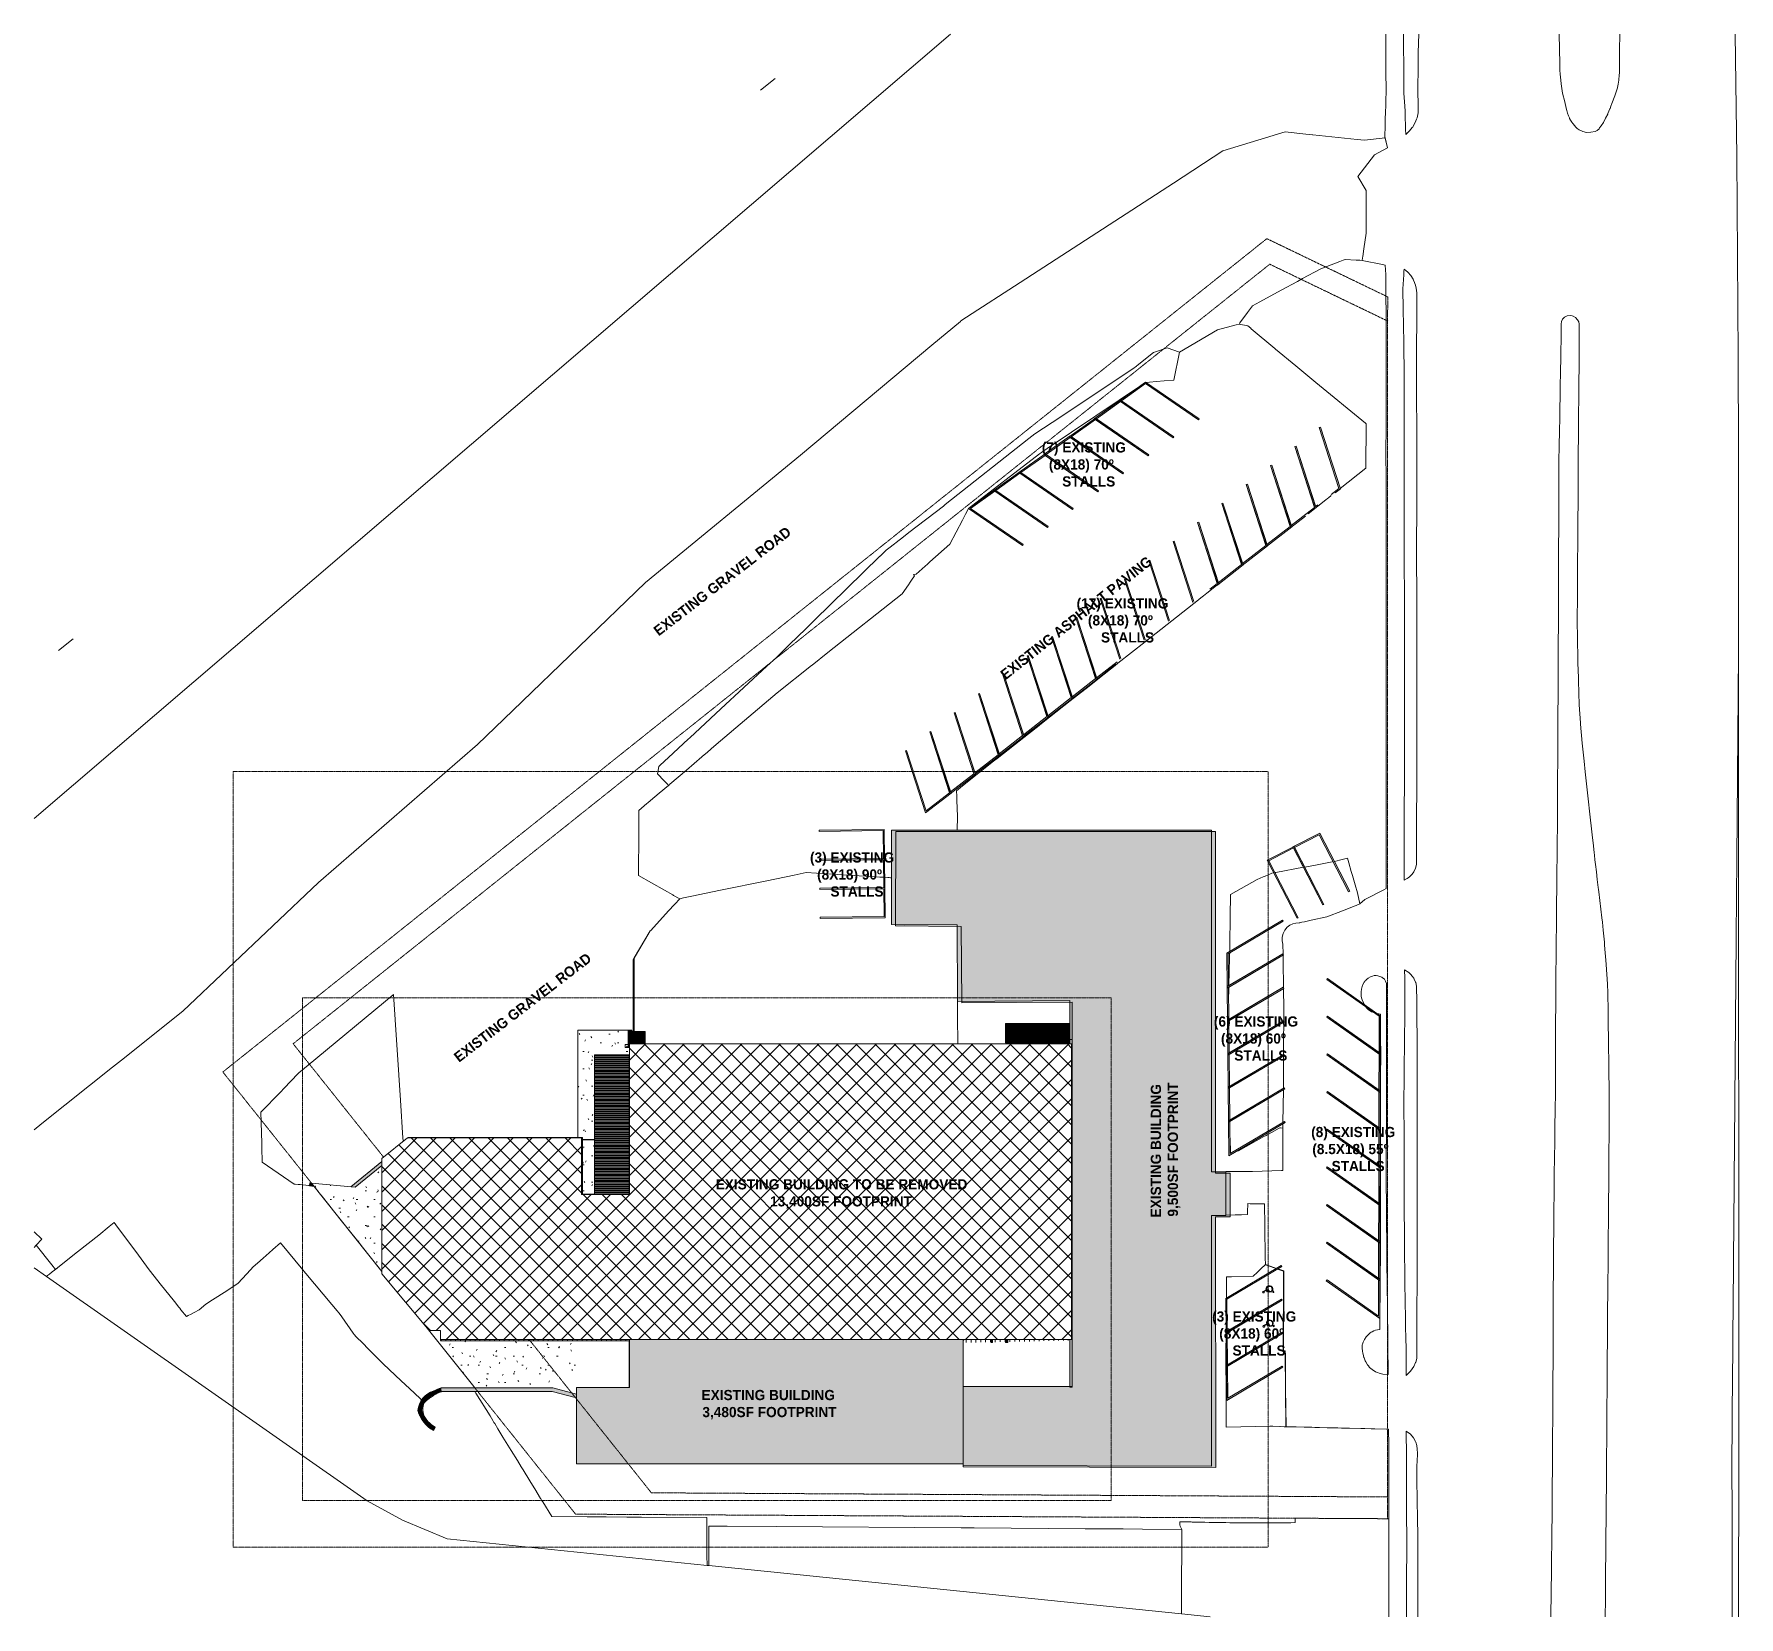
# Model space of a CAD drawing. Header units: inches. Extents: x -5011 to 628, y 9881 to 15115.
import ezdxf

# ---------------------------------------------------------------- set-up
doc = ezdxf.new("R2010")
doc.units = ezdxf.units.IN
doc.header["$MEASUREMENT"] = 0
for name, pattern in [('Aligning Line 1_8_', [0.25, 0.125, -0.125]), ('Double Dash 3_8_', [1, 0.375, -0.125, 0.125, -0.125, 0.125, -0.125]), ('Overhead 1_16_', [0.101562, 0.0625, -0.039062])]:
    doc.linetypes.add(name, pattern=pattern)
for name, color, linetype, lineweight in [('A-DETL-GENF', 92, 'Continuous', 9), ('A-DETL-THIN', 151, 'Continuous', 9), ('A-DETL-WIDE', 214, 'Continuous', 15), ('A-FLOR', 192, 'Continuous', 9), ('A-FLOR-HRAL', 11, 'Continuous', 9), ('A-FLOR-PATT', 8, 'Continuous', 9), ('A-ROOF', 132, 'Continuous', 9), ('A-ROOF-PATT', 132, 'Continuous', 9), ('A-WALL', 113, 'Continuous', 9), ('C-BLDG-PADS', 91, 'Continuous', 9), ('C-PRKG', 3, 'Continuous', 9), ('C-PRKG-IDEN', 70, 'Continuous', 9), ('C-PROP-LINE', 91, 'Double Dash 3_8_', 9), ('C-TOPO', 7, 'Continuous', 9), ('G-ANNO-SYMB', 111, 'Aligning Line 1_8_', 9), ('G-ANNO-TEXT', 231, 'Continuous', 9), ('I-WALL', 2, 'Continuous', 9), ('S-COLS', 52, 'Continuous', 9), ('S-FNDN', 32, 'Continuous', 9), ('S-STRS', 31, 'Continuous', 9)]:
    doc.layers.add(name, color=color, linetype=linetype, lineweight=lineweight)
doc.styles.add('Century Gothic_B', font='', dxfattribs={"height": 33.75})
doc.styles.get('Century Gothic_B').set_extended_font_data('Century Gothic', bold=True)
pattern_1 = [(0, (0, 0), (115.2, 28.8), [4.752, -81.648, 4.752, -81.648, -460.8]), (0, (0, 0), (115.2, 28.8), [-172.8, 4.752, -168.048, 4.752, -81.648, -201.6]), (0, (0, 0), (115.2, 28.8), [-432, 4.752, -52.848, 4.752, -139.248]), (120, (43.2, 14.4), (-82.54153, 85.366127), [4.752, -81.648, 4.752, -81.648, -460.8]), (120, (43.2, 14.4), (-82.54153, 85.366127), [-172.8, 4.752, -168.048, 4.752, -81.648, -201.6]), (120, (43.2, 14.4), (-82.54153, 85.366127), [-432, 4.752, -52.848, 4.752, -139.248]), (240, (57.6, 72), (-32.65847, -114.166127), [4.752, -81.648, 4.752, -81.648, -460.8]), (240, (57.6, 72), (-32.65847, -114.166127), [-172.8, 4.752, -168.048, 4.752, -81.648, -201.6]), (240, (57.6, 72), (-32.65847, -114.166127), [-432, 4.752, -52.848, 4.752, -139.248])]

msp = doc.modelspace()

# ---------------------------------------------------------------- texts
at = {"layer": 'C-PRKG-IDEN', "char_height": 33.75, "attachment_point": 1, "style": 'Century Gothic_B'}
for s, insert, width in [('(7) EXISTING', (-1678.1, 13764.9), 340.875), ('(8X18) 70º', (-1654.7, 13708.6), 284.062), ('STALLS', (-1610.6, 13652.4), 178.391), ('(17) EXISTING', (-1563, 13249.1), 373.826), ('(8X18) 70º', (-1525.5, 13192.9), 284.062), ('STALLS', (-1482.4, 13136.6), 178.391), ('(3) EXISTING', (-2444.8, 12408.9), 340.875), ('(8X18) 90º', (-2421.4, 12352.6), 284.062), ('STALLS', (-2377.3, 12296.4), 178.391), ('(6) EXISTING', (-1108.9, 11866.5), 340.875), ('(8X18) 60º', (-1085.5, 11810.2), 284.062), ('STALLS', (-1041.4, 11754), 178.391), ('(8) EXISTING', (-787.1, 11501), 340.875), ('(8.5X18) 55º', (-783.4, 11444.7), 332.921), ('STALLS', (-719.6, 11388.5), 178.391), ('(3) EXISTING', (-1114.7, 10891.1), 340.875), ('(8X18) 60º', (-1091.2, 10834.8), 284.062), ('STALLS', (-1047.2, 10778.6), 178.391)]:
    msp.add_mtext(s, dxfattribs=dict(at, insert=insert, width=width))
at = {"layer": 'G-ANNO-TEXT', "color": 147, "lineweight": 20, "char_height": 33.75, "attachment_point": 1, "style": 'Century Gothic_B'}
for s, insert, width, rotation in [('EXISTING GRAVEL ROAD', (-2966.1, 13149.5), 670.387, 37.5034), ('EXISTING ASPHALT PAVING', (-1818.8, 13004.4), 744.244, 38.4013), ('EXISTING GRAVEL ROAD', (-3626.6, 11739.7), 670.387, 37.5034), ('EXISTING BUILDING', (-1317.6, 11201.6), 526.084, 90), ('9,500SF FOOTPRINT', (-1261.4, 11204.4), 520.402, 90)]:
    msp.add_mtext(s, dxfattribs=dict(at, insert=insert, width=width, rotation=rotation))
for s, insert, width in [('EXISTING BUILDING TO BE REMOVED', (-2756.9, 11328.1), 989.674), ('13,400SF FOOTPRINT', (-2576.9, 11271.8), 553.354), ('EXISTING BUILDING', (-2803.6, 10631.3), 526.084), ('3,480SF FOOTPRINT', (-2800.8, 10575), 520.402)]:
    msp.add_mtext(s, dxfattribs=dict(at, insert=insert, width=width))

# ---------------------------------------------------------------- blocks, each defined once
blk = doc.blocks.new('FP_1-EXISTING - SITE PLAN')
at = {"layer": 'A-ROOF'}
for p, q in [((-3158, 11278.1), (-3197.5, 11278.1)), ((-3042.2, 11278.1), (-3043, 11278.1))]:
    blk.add_line(p, q, dxfattribs=at)
at = {"layer": 'A-ROOF-PATT'}
for p, q in [((-3182.8, 11277.8), (-3182.8, 11278.1)), ((-3166.7, 11277.8), (-3166.7, 11278.1))]:
    blk.add_line(p, q, dxfattribs=at)
blk = doc.blocks.new('FP_2-EXISTING - SITE PLAN')
at = {"layer": 'A-ROOF'}
blk.add_line((-3667.5, 10794.1), (-3062.2, 10794.1), dxfattribs=at)
at = {"layer": 'A-ROOF-PATT'}
for p, q in [((-3665.2, 10795.6), (-3665.2, 10797.9)), ((-3665.2, 10794.2), (-3665.2, 10795.6)), ((-3649.1, 10795.6), (-3649.1, 10797.9)), ((-3649.1, 10794.2), (-3649.1, 10795.6)), ((-3633.1, 10795.6), (-3633.1, 10797.9)), ((-3633.1, 10794.2), (-3633.1, 10795.6)), ((-3617, 10795.6), (-3617, 10797.9)), ((-3617, 10794.2), (-3617, 10795.6)), ((-3600.9, 10795.6), (-3600.9, 10797.9)), ((-3600.9, 10794.2), (-3600.9, 10795.6)), ((-3584.8, 10795.6), (-3584.8, 10797.9)), ((-3584.8, 10794.2), (-3584.8, 10795.6)), ((-3568.7, 10795.6), (-3568.7, 10797.9)), ((-3568.7, 10794.2), (-3568.7, 10795.6)), ((-3552.6, 10795.6), (-3552.6, 10797.9)), ((-3552.6, 10794.2), (-3552.6, 10795.6)), ((-3536.6, 10795.6), (-3536.6, 10797.9)), ((-3536.6, 10794.2), (-3536.6, 10795.6)), ((-3520.5, 10795.6), (-3520.5, 10797.9)), ((-3520.5, 10794.2), (-3520.5, 10795.6)), ((-3504.4, 10795.6), (-3504.4, 10797.9)), ((-3504.4, 10794.2), (-3504.4, 10795.6)), ((-3488.3, 10795.6), (-3488.3, 10797.9)), ((-3488.3, 10794.2), (-3488.3, 10795.6)), ((-3472.2, 10795.6), (-3472.2, 10797.9)), ((-3472.2, 10794.2), (-3472.2, 10795.6)), ((-3456.2, 10795.6), (-3456.2, 10797.9)), ((-3456.2, 10794.2), (-3456.2, 10795.6)), ((-3440.1, 10795.6), (-3440.1, 10797.9)), ((-3440.1, 10794.2), (-3440.1, 10795.6)), ((-3424, 10795.6), (-3424, 10797.9)), ((-3424, 10794.2), (-3424, 10795.6)), ((-3407.9, 10795.6), (-3407.9, 10797.9)), ((-3407.9, 10794.2), (-3407.9, 10795.6)), ((-3391.8, 10795.6), (-3391.8, 10797.9)), ((-3391.8, 10794.2), (-3391.8, 10795.6)), ((-3375.7, 10795.6), (-3375.7, 10797.9)), ((-3375.7, 10794.2), (-3375.7, 10795.6)), ((-3359.7, 10795.6), (-3359.7, 10797.9)), ((-3359.7, 10794.2), (-3359.7, 10795.6)), ((-3343.6, 10795.6), (-3343.6, 10797.9)), ((-3343.6, 10794.2), (-3343.6, 10795.6)), ((-3327.5, 10795.6), (-3327.5, 10797.9)), ((-3327.5, 10794.2), (-3327.5, 10795.6)), ((-3311.4, 10795.6), (-3311.4, 10797.9)), ((-3311.4, 10794.2), (-3311.4, 10795.6)), ((-3295.3, 10795.6), (-3295.3, 10797.9)), ((-3295.3, 10794.2), (-3295.3, 10795.6)), ((-3279.3, 10795.6), (-3279.3, 10797.9)), ((-3279.3, 10794.2), (-3279.3, 10795.6)), ((-3263.2, 10795.6), (-3263.2, 10797.9)), ((-3263.2, 10794.2), (-3263.2, 10795.6)), ((-3247.1, 10795.6), (-3247.1, 10797.9)), ((-3247.1, 10794.2), (-3247.1, 10795.6)), ((-3231, 10795.6), (-3231, 10797.9)), ((-3231, 10794.2), (-3231, 10795.6)), ((-3214.9, 10795.6), (-3214.9, 10797.9)), ((-3214.9, 10794.2), (-3214.9, 10795.6)), ((-3198.8, 10795.6), (-3198.8, 10797.9)), ((-3198.8, 10794.2), (-3198.8, 10795.6)), ((-3182.8, 10795.6), (-3182.8, 10797.9)), ((-3182.8, 10794.2), (-3182.8, 10795.6)), ((-3166.7, 10795.6), (-3166.7, 10797.9)), ((-3166.7, 10794.2), (-3166.7, 10795.6)), ((-3150.6, 10795.6), (-3150.6, 10797.9)), ((-3150.6, 10794.2), (-3150.6, 10795.6)), ((-3134.5, 10795.6), (-3134.5, 10797.9)), ((-3134.5, 10794.2), (-3134.5, 10795.6)), ((-3118.4, 10795.6), (-3118.4, 10797.9)), ((-3118.4, 10794.2), (-3118.4, 10795.6)), ((-3102.4, 10795.6), (-3102.4, 10797.9)), ((-3102.4, 10794.2), (-3102.4, 10795.6)), ((-3086.3, 10795.6), (-3086.3, 10797.9)), ((-3086.3, 10794.2), (-3086.3, 10795.6)), ((-3070.2, 10795.6), (-3070.2, 10797.9)), ((-3070.2, 10794.5), (-3070.2, 10795.6)), ((-3054.1, 10795.6), (-3054.1, 10797.9)), ((-3054.1, 10794.8), (-3054.1, 10795.6))]:
    blk.add_line(p, q, dxfattribs=at)
blk = doc.blocks.new('FP_3-EXISTING - SITE PLAN')
at = {"layer": 'A-ROOF-PATT'}
for p, q in [((-1928.4, 10796.8), (-1928.4, 10797.9)), ((-1928.4, 10791.5), (-1928.4, 10796.8)), ((-1928.4, 10788.4), (-1928.4, 10791.5)), ((-1912.3, 10796.8), (-1912.3, 10797.9)), ((-1912.3, 10791.5), (-1912.3, 10796.8)), ((-1912.3, 10788.4), (-1912.3, 10791.5)), ((-1896.2, 10796.8), (-1896.2, 10797.9)), ((-1896.2, 10791.5), (-1896.2, 10796.8)), ((-1896.2, 10788.4), (-1896.2, 10791.5)), ((-1880.1, 10796.8), (-1880.1, 10797.9)), ((-1880.1, 10791.5), (-1880.1, 10796.8)), ((-1880.1, 10788.7), (-1880.1, 10791.5)), ((-1864, 10796.8), (-1864, 10797.9)), ((-1864, 10791.5), (-1864, 10796.8)), ((-1864, 10789), (-1864, 10791.5)), ((-1848, 10796.8), (-1848, 10797.9)), ((-1848, 10791.5), (-1848, 10796.8)), ((-1848, 10789.4), (-1848, 10791.5)), ((-1831.9, 10796.8), (-1831.9, 10797.9)), ((-1831.9, 10791.5), (-1831.9, 10796.8)), ((-1831.9, 10789.7), (-1831.9, 10791.5)), ((-1815.8, 10796.8), (-1815.8, 10797.9)), ((-1815.8, 10791.5), (-1815.8, 10796.8)), ((-1815.8, 10790), (-1815.8, 10791.5)), ((-1799.7, 10796.8), (-1799.7, 10797.9)), ((-1799.7, 10791.5), (-1799.7, 10796.8)), ((-1799.7, 10790.3), (-1799.7, 10791.5)), ((-1783.6, 10796.8), (-1783.6, 10797.9)), ((-1783.6, 10791.5), (-1783.6, 10796.8)), ((-1783.6, 10790.6), (-1783.6, 10791.5)), ((-1767.5, 10796.8), (-1767.5, 10797.9)), ((-1767.5, 10791.5), (-1767.5, 10796.8)), ((-1767.5, 10790.9), (-1767.5, 10791.5)), ((-1751.5, 10796.8), (-1751.5, 10797.9)), ((-1751.5, 10791.5), (-1751.5, 10796.8)), ((-1751.5, 10791.2), (-1751.5, 10791.5)), ((-1735.4, 10796.8), (-1735.4, 10797.9)), ((-1735.4, 10791.5), (-1735.4, 10796.8)), ((-1719.3, 10796.8), (-1719.3, 10797.9)), ((-1719.3, 10791.9), (-1719.3, 10796.8)), ((-1703.2, 10796.8), (-1703.2, 10797.9)), ((-1703.2, 10792.3), (-1703.2, 10796.8)), ((-1687.1, 10796.8), (-1687.1, 10797.9)), ((-1687.1, 10792.7), (-1687.1, 10796.8)), ((-1671.1, 10796.8), (-1671.1, 10797.9)), ((-1671.1, 10793.2), (-1671.1, 10796.8)), ((-1655, 10796.8), (-1655, 10797.9)), ((-1655, 10793.6), (-1655, 10796.8)), ((-1638.9, 10796.8), (-1638.9, 10797.9)), ((-1638.9, 10794), (-1638.9, 10796.8)), ((-1622.8, 10796.8), (-1622.8, 10797.9)), ((-1622.8, 10794.4), (-1622.8, 10796.8)), ((-1606.7, 10796.8), (-1606.7, 10797.9)), ((-1606.7, 10794.8), (-1606.7, 10796.8)), ((-1590.6, 10796.8), (-1590.6, 10797.9)), ((-1590.6, 10795.2), (-1590.6, 10796.8))]:
    blk.add_line(p, q, dxfattribs=at)
blk = doc.blocks.new('Walls 1 - Walls 1-1277454-EXISTING - SITE PLAN')
at = {"layer": 'A-ROOF'}
h = blk.add_hatch(color=256, dxfattribs=at)
h.paths.add_polyline_path([(-1069, 11348.3), (-1069, 11353), (-1103.2, 11353), (-1103.1, 11348.6), (-1070.5, 11348.3)], flags=0)
h.paths.add_polyline_path([(-1577.8, 11774.1), (-1577.8, 11913.4), (-1585.5, 11913.4), (-1585.5, 11790.1), (-1578.7, 11790.1)], flags=0)
h.paths.add_polyline_path([(-1956.8, 11915.8), (-1943.1, 11915.9), (-1944.4, 12164), (-1957.9, 12164), (-1956.8, 11918.9)], flags=0)
h.paths.add_polyline_path([(-2162, 12169.8), (-2161.4, 12477.4), (-1116.8, 12477.4), (-1116.8, 12482.2), (-2175.1, 12482.3), (-2175.2, 12169.9), (-2162, 12169.8)], flags=0)
for p, q in [((-2175.1, 12482.3), (-2175.2, 12169.9)), ((-1116.8, 12482.2), (-2175.1, 12482.3)), ((-1117, 11353), (-1116.8, 12482.2)), ((-2175.2, 12169.9), (-1958, 12169)), ((-1958, 12169), (-1956.8, 11915.8)), ((-1956.8, 11915.8), (-1585.5, 11918.9)), ((-1585.5, 11918.9), (-1585.5, 11775.9)), ((-1579.5, 11774.1), (-1577.8, 11774.1)), ((-1577.8, 11774.1), (-1577.8, 11039.7)), ((-1069, 11353), (-1117, 11353)), ((-1069, 11208.4), (-1069, 11353)), ((-1117.1, 10379.2), (-1117, 11208.4)), ((-1117, 11208.4), (-1069, 11208.4)), ((-1577.8, 11002.4), (-1577.8, 10643)), ((-1577.8, 10643), (-1938.6, 10642.4)), ((-1938.6, 10642.4), (-1938.6, 10381.4)), ((-1938.6, 10381.4), (-1117.1, 10379.2))]:
    blk.add_line(p, q, dxfattribs=at)
blk = doc.blocks.new('Railing - Lapeyre - 1 1_2_ Post-1355956-EXISTING - SITE PLAN')
at = {"layer": 'A-FLOR-HRAL'}
blk.add_hatch(color=256, dxfattribs=at).paths.add_polyline_path([(0.7, -0.2), (0.7, 0.2), (0.4, 0.6), (-0.2, 0.6), (-0.5, 0.5), (-0.8, 0), (-0.7, -0.2), (-0.4, -0.6), (0, -0.8), (0.5, -0.5)], flags=0)
for start, end in [(360, 180), (180, 360)]:
    blk.add_arc((0, 0), 0.75, start, end, dxfattribs=at)
blk = doc.blocks.new('Railing - Lapeyre - 1 1_2_ Post-1355958-EXISTING - SITE PLAN')
at = {"layer": 'A-FLOR-HRAL'}
blk.add_hatch(color=256, dxfattribs=at).paths.add_polyline_path([(0.7, -0.2), (0.7, 0.2), (0.4, 0.6), (-0.2, 0.6), (-0.5, 0.5), (-0.8, 0), (-0.7, -0.2), (-0.4, -0.6), (0, -0.8), (0.5, -0.5)], flags=0)
for start, end in [(360, 180), (180, 360)]:
    blk.add_arc((0, 0), 0.75, start, end, dxfattribs=at)
blk = doc.blocks.new('Railing - Railing-1379388-EXISTING - SITE PLAN')
at = {"layer": 'A-FLOR-HRAL'}
blk.add_hatch(color=256, dxfattribs=at).paths.add_polyline_path([(-3020, 11812.3), (-2998.8, 11812.3), (-2999.1, 11812.5), (-2999.3, 11813), (-2999.2, 11813.4), (-2998.8, 11813.8), (-3034.4, 11813.7), (-3034, 11813.6), (-3033.8, 11813), (-3034, 11812.5), (-3034.4, 11812.3), (-3026.2, 11812.3)], flags=0)
for p, q in [((-2998.6, 11813.8), (-3034.6, 11813.8)), ((-2998.6, 11812.3), (-3034.6, 11812.3))]:
    blk.add_line(p, q, dxfattribs=at)
at = {"rotation": 270}
for name, p in [('Railing - Lapeyre - 1 1_2_ Post-1355958-EXISTING - SITE PLAN', (-3034.6, 11813)), ('Railing - Lapeyre - 1 1_2_ Post-1355956-EXISTING - SITE PLAN', (-2998.6, 11813))]:
    blk.add_blockref(name, p, dxfattribs=at)
blk = doc.blocks.new('Top Rail Type - Top Rail_Internal_-1447311-EXISTING - SITE PLAN')
at = {"layer": 'A-FLOR-HRAL'}
for points in [[(-1641.9, 11839.8), (-1641.9, 11839.8), (-1586.2, 11839.9), (-1586.3, 11840), (-1641.9, 11839.9), (-1641.9, 11839.8)], [(-1641.9, 11839.8), (-1641.9, 11840), (-1641.9, 11839.8)], [(-1586.2, 11775.9), (-1586.1, 11775.9), (-1586.2, 11839.9), (-1586.3, 11839.7), (-1586.3, 11775.9)], [(-1641.9, 11781.5), (-1641.7, 11781.6), (-1641.5, 11781.9), (-1641, 11782.1), (-1641, 11782.3), (-1641.5, 11782.3), (-1641.9, 11781.7), (-1641.9, 11781.7)], [(-1640.9, 11775.9), (-1640.8, 11775.9), (-1640.7, 11781.9), (-1640.2, 11782.1), (-1640.3, 11782.3), (-1640.7, 11782.1), (-1641, 11781.7), (-1640.9, 11775.9)]]:
    blk.add_hatch(color=256, dxfattribs=at).paths.add_polyline_path(points, flags=0)
h = blk.add_hatch(color=256, dxfattribs=at)
h.paths.add_polyline_path([(-1785.9, 11781.8), (-1641.9, 11781.9), (-1641.5, 11782.3), (-1641.9, 11782.3), (-1641.9, 11782), (-1787.4, 11781.8)], flags=0)
h.paths.add_polyline_path([(-1641.9, 11782.3), (-1641.4, 11782.4), (-1641.2, 11782.7), (-1641.9, 11782.6), (-1641.9, 11782.3)], flags=0)
for p, q in [((-1641.7, 11840.7), (-1797.9, 11840.7)), ((-1797.9, 11839.7), (-1797.9, 11839.9)), ((-1797.9, 11839.2), (-1641.7, 11839.2)), ((-1585.5, 11840.7), (-1641.7, 11840.7)), ((-1641.7, 11839.2), (-1587, 11839.2)), ((-1587, 11839.2), (-1587, 11775.9)), ((-1640.9, 11782.7), (-1797.9, 11782.7)), ((-1797.9, 11781.7), (-1797.9, 11781.9)), ((-1797.9, 11781.2), (-1642.2, 11781.2)), ((-1641.9, 11781.3), (-1641.7, 11781.4)), ((-1641.7, 11780.9), (-1641.7, 11775.9)), ((-1640.2, 11775.9), (-1640.2, 11782.2)), ((-1587, 11775.9), (-1640.2, 11775.9))]:
    blk.add_line(p, q, dxfattribs=at)
at = {"layer": 'A-FLOR-HRAL', "flags": 128}
for points in [[(-1640.9, 11782.7), (-1641, 11782.6), (-1641.2, 11782.6), (-1641.4, 11782.4), (-1641.5, 11782.3), (-1641.7, 11782.1), (-1641.9, 11781.9), (-1642.1, 11781.7)], [(-1641.2, 11781.9), (-1641, 11782.1), (-1640.9, 11782.3), (-1640.8, 11782.4), (-1640.8, 11782.6), (-1640.8, 11782.6), (-1640.9, 11782.7)], [(-1641.1, 11781.7), (-1640.9, 11781.9), (-1640.7, 11782.1), (-1640.5, 11782.2), (-1640.4, 11782.3), (-1640.3, 11782.3), (-1640.2, 11782.3), (-1640.2, 11782.2)]]:
    blk.add_lwpolyline(points, dxfattribs=at)
at = {"layer": 'A-FLOR-HRAL'}
for points in [[(-1641.9, 11839.9), (-1641.9, 11839.9), (-1641.9, 11839.8), (-1641.9, 11839.7)], [(-1586.2, 11839.9), (-1586.2, 11839.9), (-1586.3, 11839.9), (-1586.3, 11839.8), (-1586.3, 11839.8), (-1586.4, 11839.7), (-1586.4, 11839.7)]]:
    blk.add_open_spline(points, degree=3, dxfattribs=at)
blk = doc.blocks.new('Top Rail Type - Top Rail_Internal_-V4-EXISTING - SITE PLAN')
at = {"layer": 'A-FLOR-HRAL'}
h = blk.add_hatch(color=256, dxfattribs=at)
h.paths.add_polyline_path([(-1642.1, 11839.2), (-1641.9, 11839.2), (-1641.9, 11839.8), (-1797.9, 11839.8), (-1797.9, 11839.2), (-1651.2, 11839.2)], flags=0)
h.paths.add_polyline_path([(-1718, 11840), (-1641.9, 11840), (-1642.1, 11840.7), (-1797.9, 11840.7), (-1797.9, 11840), (-1719.3, 11840)], flags=0)
h = blk.add_hatch(color=256, dxfattribs=at)
h.paths.add_polyline_path([(-1587, 11839.2), (-1586.3, 11839.8), (-1641.9, 11839.8), (-1641.9, 11839.2), (-1588.5, 11839.2)], flags=0)
h.paths.add_polyline_path([(-1641.9, 11840), (-1641.9, 11840), (-1586.1, 11840), (-1585.5, 11840.7), (-1641.9, 11840.7)], flags=0)
h = blk.add_hatch(color=256, dxfattribs=at)
h.paths.add_polyline_path([(-1586.1, 11775.9), (-1585.5, 11775.9), (-1585.5, 11840.7), (-1586.1, 11839.9), (-1586.1, 11782.1)], flags=0)
h.paths.add_polyline_path([(-1586.9, 11775.9), (-1586.3, 11775.9), (-1586.3, 11839.8), (-1587, 11839.1), (-1587, 11775.9)], flags=0)
h = blk.add_hatch(color=256, dxfattribs=at)
h.paths.add_polyline_path([(-1713.9, 11781.2), (-1641.9, 11781.2), (-1642.1, 11781.8), (-1797.9, 11781.8), (-1797.9, 11781.2), (-1719.3, 11781.2)], flags=0)
h.paths.add_polyline_path([(-1787.4, 11782), (-1641.9, 11782.1), (-1641.9, 11782.7), (-1797.9, 11782.7), (-1797.9, 11782)], flags=0)
h = blk.add_hatch(color=256, dxfattribs=at)
h.paths.add_polyline_path([(-1641, 11775.9), (-1641, 11781.9), (-1641.7, 11781.9), (-1641.7, 11775.9), (-1641.1, 11775.9)], flags=0)
h.paths.add_polyline_path([(-1640.8, 11775.9), (-1640.2, 11775.9), (-1640.2, 11781.9), (-1640.8, 11781.9), (-1640.8, 11775.9)], flags=0)
for p, q in [((-1797.9, 11839.2), (-1797.9, 11840.7)), ((-1641.9, 11840.7), (-1797.9, 11840.7)), ((-1641.9, 11839.2), (-1797.9, 11839.2)), ((-1585.5, 11840.7), (-1641.9, 11840.7)), ((-1587, 11839.2), (-1641.9, 11839.2)), ((-1587, 11775.9), (-1587, 11839.2)), ((-1797.9, 11782.7), (-1797.9, 11781.2)), ((-1797.9, 11782.7), (-1641.9, 11782.7)), ((-1797.9, 11781.2), (-1641.9, 11781.2)), ((-1641.9, 11782.7), (-1641.9, 11781.2)), ((-1640.2, 11781.9), (-1641.7, 11781.9)), ((-1641.7, 11781.9), (-1641.7, 11775.9)), ((-1640.2, 11781.9), (-1640.2, 11775.9)), ((-1640.2, 11775.9), (-1587, 11775.9))]:
    blk.add_line(p, q, dxfattribs=at)
blk = doc.blocks.new('Handrail Type - Handrail_Internal_-1447339-EXISTING - SITE PLAN')
at = {"layer": 'A-FLOR-HRAL'}
for points in [[(-1641.9, 11836.8), (-1641.9, 11836.8), (-1589.2, 11836.9), (-1589.3, 11837), (-1641.9, 11836.9), (-1641.9, 11836.8)], [(-1641.9, 11836.8), (-1641.9, 11837), (-1641.9, 11836.8)], [(-1589.1, 11778.1), (-1589.2, 11836.9), (-1589.3, 11836.7), (-1589.2, 11778.1)], [(-1641.9, 11784.8), (-1641.9, 11785), (-1641.9, 11784.8)], [(-1638.7, 11784.8), (-1637.9, 11784.9), (-1638.1, 11785), (-1641.9, 11784.9), (-1641.9, 11784.8), (-1640.1, 11784.8)], [(-1638, 11778.1), (-1637.8, 11778.2), (-1637.9, 11784.9), (-1638, 11784.7), (-1638, 11778.1)], [(-1589.3, 11778.1), (-1589.2, 11778.1), (-1589.3, 11778.2), (-1637.9, 11778.1), (-1638, 11778.1), (-1590, 11778.1)]]:
    blk.add_hatch(color=256, dxfattribs=at).paths.add_polyline_path(points, flags=0)
for p, q in [((-1641.7, 11837.7), (-1797.9, 11837.7)), ((-1797.9, 11836.7), (-1797.9, 11836.9)), ((-1797.9, 11836.2), (-1641.7, 11836.2)), ((-1588.5, 11837.7), (-1641.7, 11837.7)), ((-1641.7, 11836.2), (-1590, 11836.2)), ((-1590, 11836.2), (-1590, 11778.9)), ((-1588.5, 11777.4), (-1588.5, 11837.7)), ((-1641.7, 11785.7), (-1797.9, 11785.7)), ((-1797.9, 11784.7), (-1797.9, 11784.9)), ((-1797.9, 11784.2), (-1641.7, 11784.2)), ((-1637.2, 11785.7), (-1641.7, 11785.7)), ((-1641.7, 11784.2), (-1638.7, 11784.2)), ((-1638.7, 11784.2), (-1638.7, 11777.4)), ((-1638.7, 11777.4), (-1588.5, 11777.4)), ((-1637.2, 11778.9), (-1637.2, 11785.7)), ((-1590, 11778.9), (-1637.2, 11778.9))]:
    blk.add_line(p, q, dxfattribs=at)
for points in [[(-1641.9, 11836.9), (-1641.9, 11836.9), (-1641.9, 11836.8), (-1641.9, 11836.7)], [(-1589.2, 11836.9), (-1589.2, 11836.9), (-1589.3, 11836.9), (-1589.3, 11836.8), (-1589.3, 11836.8), (-1589.4, 11836.7), (-1589.4, 11836.7)], [(-1641.9, 11784.7), (-1641.9, 11784.8), (-1641.9, 11784.9), (-1641.9, 11784.9)], [(-1638.1, 11784.7), (-1638.1, 11784.7), (-1638.1, 11784.8), (-1638, 11784.8), (-1638, 11784.9), (-1637.9, 11784.9), (-1637.9, 11784.9)], [(-1638.1, 11778), (-1638.1, 11778), (-1638.1, 11778), (-1638, 11778), (-1638, 11778.1), (-1637.9, 11778.1), (-1637.9, 11778.1)], [(-1589, 11778), (-1589, 11778), (-1589.1, 11778), (-1589.1, 11778), (-1589.2, 11778.1), (-1589.2, 11778.1), (-1589.2, 11778.1)]]:
    blk.add_open_spline(points, degree=3, dxfattribs=at)
blk = doc.blocks.new('Handrail Type - Handrail_Internal_-V5-EXISTING - SITE PLAN')
at = {"layer": 'A-FLOR-HRAL'}
h = blk.add_hatch(color=256, dxfattribs=at)
h.paths.add_polyline_path([(-1719.3, 11836.2), (-1641.9, 11836.2), (-1641.9, 11836.8), (-1797.9, 11836.8), (-1797.9, 11836.2), (-1725.9, 11836.2)], flags=0)
h.paths.add_polyline_path([(-1696.6, 11837), (-1641.9, 11837), (-1642.1, 11837.7), (-1797.9, 11837.7), (-1797.9, 11837), (-1701.9, 11837)], flags=0)
h = blk.add_hatch(color=256, dxfattribs=at)
h.paths.add_polyline_path([(-1638.7, 11836.2), (-1590, 11836.2), (-1589.3, 11836.8), (-1641.9, 11836.8), (-1641.9, 11836.2), (-1641.7, 11836.2)], flags=0)
h.paths.add_polyline_path([(-1641.9, 11837), (-1641.9, 11837), (-1589.1, 11837), (-1588.5, 11837.7), (-1641.9, 11837.7)], flags=0)
h = blk.add_hatch(color=256, dxfattribs=at)
h.paths.add_polyline_path([(-1588.5, 11777.4), (-1588.5, 11837.7), (-1589.1, 11836.8), (-1589.1, 11778.1)], flags=0)
h.paths.add_polyline_path([(-1589.3, 11778.2), (-1589.3, 11836.8), (-1590, 11836.2), (-1590, 11778.9)], flags=0)
h = blk.add_hatch(color=256, dxfattribs=at)
h.paths.add_polyline_path([(-1719.3, 11784.2), (-1641.9, 11784.2), (-1641.9, 11784.8), (-1797.9, 11784.8), (-1797.9, 11784.2), (-1725.9, 11784.2)], flags=0)
h.paths.add_polyline_path([(-1742, 11785), (-1741.9, 11785), (-1641.9, 11785), (-1642.1, 11785.7), (-1797.9, 11785.7), (-1797.9, 11785), (-1742, 11785)], flags=0)
h = blk.add_hatch(color=256, dxfattribs=at)
h.paths.add_polyline_path([(-1641.8, 11784.2), (-1638.7, 11784.2), (-1638.2, 11784.8), (-1641.9, 11784.7), (-1641.8, 11784.2)], flags=0)
h.paths.add_polyline_path([(-1641.9, 11785), (-1641.9, 11785), (-1637.8, 11785), (-1637.2, 11785.7), (-1641.9, 11785.6), (-1641.9, 11785.1)], flags=0)
h = blk.add_hatch(color=256, dxfattribs=at)
h.paths.add_polyline_path([(-1638.7, 11777.4), (-1638, 11778.2), (-1638, 11784.8), (-1638.7, 11784.2), (-1638.7, 11778.1)], flags=0)
h.paths.add_polyline_path([(-1637.8, 11778.2), (-1637.2, 11778.9), (-1637.2, 11785.7), (-1637.8, 11784.9), (-1637.8, 11778.9)], flags=0)
h = blk.add_hatch(color=256, dxfattribs=at)
h.paths.add_polyline_path([(-1638.7, 11777.4), (-1588.5, 11777.4), (-1589.3, 11778.1), (-1638, 11778.1)], flags=0)
h.paths.add_polyline_path([(-1619.5, 11778.2), (-1589.3, 11778.2), (-1590, 11778.9), (-1637.2, 11778.9), (-1637.8, 11778.2), (-1628.5, 11778.2)], flags=0)
for p, q in [((-1797.9, 11836.2), (-1797.9, 11837.7)), ((-1641.9, 11837.7), (-1797.9, 11837.7)), ((-1641.9, 11836.2), (-1797.9, 11836.2)), ((-1588.5, 11837.7), (-1641.9, 11837.7)), ((-1590, 11836.2), (-1641.9, 11836.2)), ((-1590, 11778.9), (-1590, 11836.2)), ((-1588.5, 11777.4), (-1588.5, 11837.7)), ((-1797.9, 11785.7), (-1797.9, 11784.2)), ((-1797.9, 11785.7), (-1641.9, 11785.7)), ((-1797.9, 11784.2), (-1641.9, 11784.2)), ((-1641.9, 11785.7), (-1637.2, 11785.7)), ((-1641.9, 11784.2), (-1638.7, 11784.2)), ((-1638.7, 11784.2), (-1638.7, 11777.4)), ((-1638.7, 11777.4), (-1588.5, 11777.4)), ((-1637.2, 11785.7), (-1637.2, 11778.9)), ((-1637.2, 11778.9), (-1590, 11778.9))]:
    blk.add_line(p, q, dxfattribs=at)
blk = doc.blocks.new('321723 - Pavement Markings - Parking - Angled - EXISTING _8X18_ 70º-1527976-EXISTING - SITE PLAN')
at = {"layer": 'C-PRKG'}
h = blk.add_hatch(color=256, dxfattribs=at)
h.paths.add_polyline_path([(73.9, -203), (77.6, -201.6), (5.7, -4), (103.6, -4), (102.2, 0), (0, -0.1), (71, -195.2)], flags=0)
h.paths.add_polyline_path([(179.8, -201.6), (107.9, -4), (143.3, -106.8), (178.8, -199.1)], flags=0)
h.paths.add_polyline_path([(105, -2), (107.9, -4), (106.4, 0), (105, -2)], flags=0)
h = blk.add_hatch(color=256, dxfattribs=at)
h.paths.add_polyline_path([(107.9, -4), (105, -2), (106.4, 0)], flags=0)
h.paths.add_polyline_path([(176, -203), (179.8, -201.6), (141.8, -103.1), (107.9, -4), (205.8, -4), (204.3, 0), (102.2, 0), (175.7, -202)], flags=0)
h.paths.add_polyline_path([(282, -201.6), (212.1, -9.9), (245.4, -106.8), (281, -199.1)], flags=0)
h.paths.add_polyline_path([(207.2, -2), (210, -4), (208.6, 0), (207.2, -2)], flags=0)
h = blk.add_hatch(color=256, dxfattribs=at)
h.paths.add_polyline_path([(210, -4), (207.2, -2), (208.6, 0)], flags=0)
h.paths.add_polyline_path([(278.2, -203), (282, -201.6), (244, -103.1), (210, -4), (307.9, -4), (306.5, 0), (204.3, 0), (243.3, -107.1)], flags=0)
h.paths.add_polyline_path([(384.1, -201.6), (313.7, -8.3), (347.6, -106.8), (383.1, -199.1)], flags=0)
h.paths.add_polyline_path([(309.3, -2), (312.2, -4), (310.7, 0), (309.4, -2)], flags=0)
h = blk.add_hatch(color=256, dxfattribs=at)
h.paths.add_polyline_path([(312.2, -4), (309.4, -2), (310.7, 0)], flags=0)
h.paths.add_polyline_path([(414.4, -4), (449.7, -106.8), (485.3, -199), (437.7, -68.2)], flags=0)
h.paths.add_polyline_path([(412.9, 0), (411.5, -2), (414.4, -4)], flags=0)
h.paths.add_polyline_path([(408.6, 0), (409, -0.2), (408.7, 0)], flags=0)
h.paths.add_polyline_path([(380.4, -203), (384.1, -201.6), (346.2, -103.1), (312.2, -4), (410.1, -4), (408.6, 0), (306.5, 0), (326.9, -56.1)], flags=0)
h = blk.add_hatch(color=256, dxfattribs=at)
h.paths.add_polyline_path([(414.4, -4), (411.5, -2), (412.9, 0)], flags=0)
h.paths.add_polyline_path([(482.5, -203), (486.3, -201.6), (447.4, -100.3), (414.4, -4), (512.2, -4), (510.8, 0), (408.6, 0), (473.5, -178.1)], flags=0)
h.paths.add_polyline_path([(588.4, -201.6), (516.5, -4), (551.6, -106), (587.5, -199.1)], flags=0)
h.paths.add_polyline_path([(513.7, -2), (516.5, -4), (515.1, 0), (513.7, -2)], flags=0)
h = blk.add_hatch(color=256, dxfattribs=at)
h.paths.add_polyline_path([(516.5, -4), (513.7, -2), (515.1, 0)], flags=0)
h.paths.add_polyline_path([(618.7, -4), (652.6, -103.1), (687.7, -193.5), (633.4, -44.6)], flags=0)
h.paths.add_polyline_path([(617.2, 0), (615.8, -2), (618.7, -4)], flags=0)
h.paths.add_polyline_path([(613, 0), (613.3, -0.2), (613.1, 0)], flags=0)
h.paths.add_polyline_path([(584.7, -203), (588.4, -201.6), (550.5, -103.1), (516.5, -4), (614.4, -4), (613, 0), (510.8, 0), (578.1, -184.9)], flags=0)
h = blk.add_hatch(color=256, dxfattribs=at)
h.paths.add_polyline_path([(618.7, -4), (615.8, -2), (617.2, 0)], flags=0)
h.paths.add_polyline_path([(686.8, -203), (690.6, -201.6), (652.6, -103.1), (618.7, -4), (716.6, -4), (789, -203), (792.8, -201.6), (719.4, 0), (613, 0), (685.6, -199.4)], flags=0)
for p, q in [((0, 0), (73.9, -203)), ((106.4, 0), (0, 0)), ((102.2, 0), (176, -203)), ((208.6, 0), (102.2, 0)), ((179.8, -201.6), (106.4, 0)), ((204.3, 0), (278.2, -203)), ((310.7, 0), (204.3, 0)), ((282, -201.6), (208.6, 0)), ((306.5, 0), (380.4, -203)), ((412.9, 0), (306.5, 0)), ((384.1, -201.6), (310.7, 0)), ((408.6, 0), (482.5, -203)), ((515.1, 0), (408.6, 0)), ((486.3, -201.6), (412.9, 0)), ((510.8, 0), (584.7, -203)), ((617.2, 0), (510.8, 0)), ((588.4, -201.6), (515.1, 0)), ((613, 0), (686.8, -203)), ((719.4, 0), (613, 0)), ((690.6, -201.6), (617.2, 0)), ((792.8, -201.6), (719.4, 0)), ((77.6, -201.6), (5.7, -4)), ((5.7, -4), (103.6, -4)), ((103.6, -4), (176, -203)), ((179.8, -201.6), (107.9, -4)), ((107.9, -4), (205.8, -4)), ((205.8, -4), (278.2, -203)), ((282, -201.6), (210, -4)), ((210, -4), (307.9, -4)), ((307.9, -4), (380.4, -203)), ((384.1, -201.6), (312.2, -4)), ((312.2, -4), (410.1, -4)), ((410.1, -4), (482.5, -203)), ((486.3, -201.6), (414.4, -4)), ((414.4, -4), (512.3, -4)), ((512.3, -4), (584.7, -203)), ((588.4, -201.6), (516.5, -4)), ((516.5, -4), (614.4, -4)), ((614.4, -4), (686.8, -203)), ((690.6, -201.6), (618.7, -4)), ((618.7, -4), (716.6, -4)), ((716.6, -4), (789, -203)), ((73.9, -203), (77.6, -201.6)), ((176, -203), (179.8, -201.6)), ((176, -203), (179.8, -201.6)), ((278.2, -203), (282, -201.6)), ((278.2, -203), (282, -201.6)), ((380.4, -203), (384.1, -201.6)), ((380.4, -203), (384.1, -201.6)), ((482.5, -203), (486.3, -201.6)), ((482.5, -203), (486.3, -201.6)), ((584.7, -203), (588.4, -201.6)), ((584.7, -203), (588.4, -201.6)), ((686.8, -203), (690.6, -201.6)), ((686.8, -203), (690.6, -201.6)), ((789, -203), (792.8, -201.6))]:
    blk.add_line(p, q, dxfattribs=at)
blk = doc.blocks.new('321723 - Pavement Markings - Parking - Angled - EXISTING _8X18_ 70º-1523180-EXISTING - SITE PLAN')
at = {"layer": 'C-PRKG'}
h = blk.add_hatch(color=256, dxfattribs=at)
h.paths.add_polyline_path([(0, 0), (102.2, 0), (103.6, 4), (5.7, 4), (77.6, 201.6), (73.9, 203), (3, 8.3)], flags=0)
h.paths.add_polyline_path([(106.4, 0), (107.9, 4), (105, 2), (105.6, 1.1)], flags=0)
h = blk.add_hatch(color=256, dxfattribs=at)
h.paths.add_polyline_path([(102.2, 0), (102.4, 0.2), (106.4, 0), (105, 2), (107.9, 4), (179.8, 201.6), (176, 203), (111.2, 24.9)], flags=0)
h.paths.add_polyline_path([(106.4, 0), (204.3, 0), (205.8, 4), (107.9, 4)], flags=0)
h.paths.add_polyline_path([(208.6, 0), (210, 4), (207.2, 2), (207.8, 1.1)], flags=0)
h = blk.add_hatch(color=256, dxfattribs=at)
h.paths.add_polyline_path([(204.3, 0), (208.6, 0), (207.2, 2), (210, 4), (282, 201.6), (278.2, 203), (205.8, 4)], flags=0)
h.paths.add_polyline_path([(208.6, 0), (306.5, 0), (307.9, 4), (210, 4), (209.1, 1.4)], flags=0)
h.paths.add_polyline_path([(310.7, 0), (312.2, 4), (309.3, 2), (310, 1)], flags=0)
h = blk.add_hatch(color=256, dxfattribs=at)
h.paths.add_polyline_path([(306.5, 0), (310.7, 0), (309.3, 2), (312.2, 4), (384.1, 201.6), (380.4, 203), (306.9, 1.2)], flags=0)
h.paths.add_polyline_path([(310.7, 0), (408.6, 0), (410.1, 4), (312.2, 4), (311.1, 0.9)], flags=0)
h.paths.add_polyline_path([(412.9, 0), (414.4, 4), (411.5, 2), (412.1, 1.1)], flags=0)
h = blk.add_hatch(color=256, dxfattribs=at)
h.paths.add_polyline_path([(408.6, 0), (412.9, 0), (411.5, 2), (414.4, 4), (486.3, 201.6), (482.5, 203), (409.6, 2.6)], flags=0)
h.paths.add_polyline_path([(412.9, 0), (510.8, 0), (512.3, 4), (414.4, 4), (414.1, 3.2)], flags=0)
h.paths.add_polyline_path([(515.1, 0), (516.5, 4), (513.7, 2), (514.3, 1.1)], flags=0)
h = blk.add_hatch(color=256, dxfattribs=at)
h.paths.add_polyline_path([(510.8, 0), (511, 0.2), (515.1, 0), (513.7, 2), (516.5, 4), (588.4, 201.6), (584.7, 203), (513.2, 6.6)], flags=0)
h.paths.add_polyline_path([(515.1, 0), (613, 0), (614.4, 4), (516.5, 4)], flags=0)
h.paths.add_polyline_path([(617.2, 0), (618.7, 4), (615.8, 2), (616.4, 1.1)], flags=0)
h = blk.add_hatch(color=256, dxfattribs=at)
h.paths.add_polyline_path([(613, 0), (613.2, 0.2), (617.2, 0), (615.8, 2), (618.7, 4), (690.6, 201.6), (686.8, 203), (615.3, 6.5)], flags=0)
h.paths.add_polyline_path([(617.2, 0), (715.1, 0), (716.6, 4), (618.7, 4)], flags=0)
h.paths.add_polyline_path([(719.4, 0), (720.8, 4), (718, 2), (718.6, 1.1)], flags=0)
h = blk.add_hatch(color=256, dxfattribs=at)
h.paths.add_polyline_path([(715.1, 0), (719.4, 0), (718, 2), (720.8, 4), (792.8, 201.6), (789, 203), (718.3, 8.8)], flags=0)
h.paths.add_polyline_path([(719.4, 0), (798.7, 0), (806.8, 4), (720.8, 4)], flags=0)
for points in [[(819.2, 5.4), (823.5, 5.4), (894.9, 201.6), (891.2, 203), (821.3, 11.1)], [(921.3, 5.1), (925.6, 5.1), (997.1, 201.6), (993.3, 203), (931.3, 32.7)], [(1023.4, 4.8), (1027.6, 4.8), (1099.2, 201.6), (1095.5, 203), (1049, 75.2)]]:
    blk.add_hatch(color=256, dxfattribs=at).paths.add_polyline_path(points, flags=0)
h = blk.add_hatch(color=256, dxfattribs=at)
h.paths.add_polyline_path([(1125.4, 4.5), (1129.7, 4.5), (1201.4, 201.6), (1197.6, 203), (1128.5, 13.1)], flags=0)
h.paths.add_polyline_path([(1196, 4), (1221.8, 0), (1226, 0.1), (1227.4, 4), (1220.8, 4)], flags=0)
h.paths.add_polyline_path([(1230.2, 0), (1231.6, 4), (1228.8, 2), (1230.1, 0.1)], flags=0)
h = blk.add_hatch(color=256, dxfattribs=at)
h.paths.add_polyline_path([(1225.9, 0), (1230.1, 0.1), (1228.8, 2), (1231.6, 4), (1303.6, 201.6), (1299.8, 203), (1226, 0.1)], flags=0)
h.paths.add_polyline_path([(1230.2, 0), (1328.1, 0), (1329.5, 4), (1231.6, 4), (1230.2, 0.1)], flags=0)
h.paths.add_polyline_path([(1332.4, 0), (1333.8, 4), (1331, 2), (1332.1, 0.3)], flags=0)
h = blk.add_hatch(color=256, dxfattribs=at)
h.paths.add_polyline_path([(1328.1, 0), (1332.4, 0), (1331, 2), (1333.8, 4), (1405.7, 201.6), (1402, 203), (1328.2, 0.3)], flags=0)
h.paths.add_polyline_path([(1332.4, 0), (1430.3, 0), (1431.7, 4), (1333.8, 4), (1332.5, 0.3)], flags=0)
h.paths.add_polyline_path([(1434.5, 0), (1436, 4), (1433.1, 2), (1434.2, 0.5)], flags=0)
h = blk.add_hatch(color=256, dxfattribs=at)
h.paths.add_polyline_path([(1430.3, 0), (1434.5, 0), (1433.1, 2), (1436, 4), (1507.9, 201.6), (1504.1, 203), (1430.4, 0.5)], flags=0)
h.paths.add_polyline_path([(1434.5, 0), (1532.4, 0), (1533.9, 4), (1436, 4), (1434.7, 0.5)], flags=0)
h.paths.add_polyline_path([(1536.7, 0), (1538.1, 4), (1535.3, 2), (1536.2, 0.7)], flags=0)
h = blk.add_hatch(color=256, dxfattribs=at)
h.paths.add_polyline_path([(1532.4, 0), (1532.6, 0.2), (1536.7, 0), (1535.3, 2), (1538.1, 4), (1610.1, 201.6), (1606.3, 203), (1532.7, 0.7)], flags=0)
h.paths.add_polyline_path([(1536.7, 0), (1594, 0), (1635.7, 3), (1636, 4), (1538.1, 4), (1536.9, 0.7)], flags=0)
h.paths.add_polyline_path([(1639.2, 3.3), (1640, 3.3), (1640.3, 4)], flags=0)
h = blk.add_hatch(color=256, dxfattribs=at)
h.paths.add_polyline_path([(1635.7, 3), (1639.2, 3.3), (1640.3, 4), (1712.2, 201.6), (1708.5, 203), (1645, 28.6)], flags=0)
h.paths.add_polyline_path([(1640, 3.3), (1649.4, 4), (1640.3, 4)], flags=0)
h.paths.add_polyline_path([(1703.4, 1.1), (1718.9, 0), (1741, 0), (1814.4, 201.6), (1810.6, 203), (1738.2, 4), (1705.6, 4), (1703.4, 1.1)], flags=0)
for p, q in [((73.9, 203), (0, 0)), ((5.7, 4), (77.6, 201.6)), ((77.6, 201.6), (73.9, 203)), ((176, 203), (102.2, 0)), ((176, 203), (103.6, 4)), ((106.4, 0), (179.8, 201.6)), ((107.9, 4), (179.8, 201.6)), ((179.8, 201.6), (176, 203)), ((179.8, 201.6), (176, 203)), ((278.2, 203), (204.3, 0)), ((278.2, 203), (205.8, 4)), ((208.6, 0), (282, 201.6)), ((210, 4), (282, 201.6)), ((282, 201.6), (278.2, 203)), ((282, 201.6), (278.2, 203)), ((380.4, 203), (306.5, 0)), ((380.4, 203), (307.9, 4)), ((310.7, 0), (384.1, 201.6)), ((312.2, 4), (384.1, 201.6)), ((384.1, 201.6), (380.4, 203)), ((384.1, 201.6), (380.4, 203)), ((482.5, 203), (408.6, 0)), ((482.5, 203), (410.1, 4)), ((412.9, 0), (486.3, 201.6)), ((414.4, 4), (486.3, 201.6)), ((486.3, 201.6), (482.5, 203)), ((486.3, 201.6), (482.5, 203)), ((584.7, 203), (510.8, 0)), ((584.7, 203), (512.3, 4)), ((515.1, 0), (588.4, 201.6)), ((516.5, 4), (588.4, 201.6)), ((588.4, 201.6), (584.7, 203)), ((588.4, 201.6), (584.7, 203)), ((686.8, 203), (613, 0)), ((686.8, 203), (614.4, 4)), ((617.2, 0), (690.6, 201.6)), ((618.7, 4), (690.6, 201.6)), ((690.6, 201.6), (686.8, 203)), ((690.6, 201.6), (686.8, 203)), ((789, 203), (715.1, 0)), ((789, 203), (716.6, 4)), ((719.4, 0), (792.8, 201.6)), ((720.8, 4), (792.8, 201.6)), ((792.8, 201.6), (789, 203)), ((792.8, 201.6), (789, 203)), ((891.2, 203), (819.2, 5.4)), ((891.2, 203), (819.2, 5.4)), ((823.5, 5.4), (894.9, 201.6)), ((823.5, 5.4), (894.9, 201.6)), ((894.9, 201.6), (891.2, 203)), ((894.9, 201.6), (891.2, 203)), ((993.3, 203), (921.3, 5.1)), ((993.3, 203), (921.3, 5.1)), ((925.6, 5.1), (997.1, 201.6)), ((925.6, 5.1), (997.1, 201.6)), ((997.1, 201.6), (993.3, 203)), ((997.1, 201.6), (993.3, 203)), ((1095.5, 203), (1023.4, 4.8)), ((1095.5, 203), (1023.4, 4.8)), ((1027.6, 4.8), (1099.2, 201.6)), ((1027.6, 4.8), (1099.2, 201.6)), ((1099.2, 201.6), (1095.5, 203)), ((1099.2, 201.6), (1095.5, 203)), ((1197.6, 203), (1125.4, 4.5)), ((1197.6, 203), (1125.4, 4.5)), ((1129.7, 4.5), (1201.4, 201.6)), ((1129.7, 4.5), (1201.4, 201.6)), ((1201.4, 201.6), (1197.6, 203)), ((1201.4, 201.6), (1197.6, 203)), ((1299.8, 203), (1225.9, 0)), ((1299.8, 203), (1227.4, 4)), ((1230.2, 0), (1303.6, 201.6)), ((1231.6, 4), (1303.6, 201.6)), ((1303.6, 201.6), (1299.8, 203)), ((1303.6, 201.6), (1299.8, 203)), ((1402, 203), (1328.1, 0)), ((1402, 203), (1329.5, 4)), ((1332.4, 0), (1405.7, 201.6)), ((1333.8, 4), (1405.7, 201.6)), ((1405.7, 201.6), (1402, 203)), ((1405.7, 201.6), (1402, 203)), ((1504.1, 203), (1430.3, 0)), ((1504.1, 203), (1431.7, 4)), ((1434.5, 0), (1507.9, 201.6)), ((1436, 4), (1507.9, 201.6)), ((1507.9, 201.6), (1504.1, 203)), ((1507.9, 201.6), (1504.1, 203)), ((1606.3, 203), (1532.4, 0)), ((1606.3, 203), (1533.9, 4)), ((1536.7, 0), (1610.1, 201.6)), ((1538.1, 4), (1610.1, 201.6)), ((1610.1, 201.6), (1606.3, 203)), ((1610.1, 201.6), (1606.3, 203)), ((1708.5, 203), (1635.7, 3)), ((1708.5, 203), (1636, 4)), ((1640, 3.3), (1712.2, 201.6)), ((1640.3, 4), (1712.2, 201.6)), ((1712.2, 201.6), (1708.5, 203)), ((1712.2, 201.6), (1708.5, 203)), ((1810.6, 203), (1738.2, 4)), ((1741, 0), (1814.4, 201.6)), ((1814.4, 201.6), (1810.6, 203)), ((103.6, 4), (5.7, 4)), ((205.8, 4), (107.9, 4)), ((307.9, 4), (210, 4)), ((410.1, 4), (312.2, 4)), ((512.3, 4), (414.4, 4)), ((614.4, 4), (516.5, 4)), ((716.6, 4), (618.7, 4)), ((806.8, 4), (720.8, 4)), ((1227.4, 4), (1196, 4)), ((1329.5, 4), (1231.6, 4)), ((1431.7, 4), (1333.8, 4)), ((1533.9, 4), (1436, 4)), ((1636, 4), (1538.1, 4)), ((1649.4, 4), (1640.3, 4)), ((1738.2, 4), (1705.6, 4)), ((0, 0), (106.4, 0)), ((102.2, 0), (208.6, 0)), ((204.3, 0), (310.7, 0)), ((306.5, 0), (412.9, 0)), ((408.6, 0), (515.1, 0)), ((510.8, 0), (617.2, 0)), ((613, 0), (719.4, 0)), ((715.1, 0), (798.7, 0)), ((1221.8, 0), (1230.2, 0)), ((1225.9, 0), (1332.4, 0)), ((1328.1, 0), (1434.5, 0)), ((1430.3, 0), (1536.7, 0)), ((1532.4, 0), (1594.3, 0)), ((1718.9, 0), (1741, 0))]:
    blk.add_line(p, q, dxfattribs=at)
blk = doc.blocks.new('321723 - Pavement Markings - Parking - Angled - EXISTING _8X18_ 90º-1523258-EXISTING - SITE PLAN')
at = {"layer": 'C-PRKG'}
h = blk.add_hatch(color=256, dxfattribs=at)
h.paths.add_polyline_path([(100, -216), (99.8, -0.2), (96, 0), (98, -2), (96, -4), (96, -216)], flags=0)
h.paths.add_polyline_path([(96, -4), (96, 0), (0, 0), (0, -216), (4, -216), (4, -4), (96, -4)], flags=0)
h = blk.add_hatch(color=256, dxfattribs=at)
h.paths.add_polyline_path([(196, -216), (196, 0), (192, 0), (194, -2), (192, -4), (192, -216)], flags=0)
h.paths.add_polyline_path([(96, 0), (96, -4), (98, -2), (96, 0)], flags=0)
h.paths.add_polyline_path([(192, -4), (192, 0), (100, 0), (100, -4), (192, -4)], flags=0)
h = blk.add_hatch(color=256, dxfattribs=at)
h.paths.add_polyline_path([(292, -216), (292, 0), (196, 0), (196, -4), (288, -4), (288, -216)], flags=0)
h.paths.add_polyline_path([(194, -2), (192, 0), (192, -4)], flags=0)
for p, q in [((0, 0), (0, -216)), ((100, 0), (0, 0)), ((96, 0), (96, -216)), ((196, 0), (96, 0)), ((100, -216), (100, 0)), ((192, 0), (192, -216)), ((292, 0), (192, 0)), ((196, -216), (196, 0)), ((292, -216), (292, 0)), ((4, -216), (4, -4)), ((4, -4), (96, -4)), ((96, -4), (96, -216)), ((100, -216), (100, -4)), ((100, -4), (192, -4)), ((192, -4), (192, -216)), ((196, -216), (196, -4)), ((196, -4), (288, -4)), ((288, -4), (288, -216)), ((0, -216), (4, -216)), ((96, -216), (100, -216)), ((96, -216), (100, -216)), ((192, -216), (196, -216)), ((192, -216), (196, -216)), ((288, -216), (292, -216))]:
    blk.add_line(p, q, dxfattribs=at)
blk = doc.blocks.new('321723 - Pavement Markings - Parking - Angled - EXISTING _8_5X18_ 55º-1524277-EXISTING - SITE PLAN')
at = {"layer": 'C-PRKG'}
h = blk.add_hatch(color=256, dxfattribs=at)
h.paths.add_polyline_path([(0, 0), (124.6, 0.2), (127.3, 4), (7.7, 4), (127.2, 174.6), (123.9, 176.9), (0.7, 0.9)], flags=0)
h.paths.add_polyline_path([(132.2, 4), (251.7, 174.6), (248.4, 176.9), (157.8, 42.1)], flags=0)
h.paths.add_polyline_path([(129.4, 0), (132.2, 4), (128.4, 2), (129.4, 0)], flags=0)
h = blk.add_hatch(color=256, dxfattribs=at)
h.paths.add_polyline_path([(124.5, 0), (124.8, 0.2), (129.4, 0), (128.4, 2), (132.2, 4), (248.2, 176.7), (125.4, 1.2)], flags=0)
h.paths.add_polyline_path([(129.4, 0), (249.1, 0.2), (251.8, 4), (132.2, 4), (129.4, 0)], flags=0)
h.paths.add_polyline_path([(256.7, 4), (376.2, 174.6), (372.9, 176.9), (314.4, 89.9)], flags=0)
h.paths.add_polyline_path([(252.9, 2), (253.9, 0), (256.7, 4)], flags=0)
h = blk.add_hatch(color=256, dxfattribs=at)
h.paths.add_polyline_path([(249, 0), (253.9, 0), (252.9, 2), (256.7, 4), (372.8, 176.7), (250.1, 1.4)], flags=0)
h.paths.add_polyline_path([(253.9, 0), (373.7, 0.2), (376.4, 4), (256.7, 4), (253.9, 0)], flags=0)
h.paths.add_polyline_path([(381.2, 4), (500.7, 174.6), (497.4, 176.9), (402.4, 35.4)], flags=0)
h.paths.add_polyline_path([(377.4, 2), (378.4, 0), (381.2, 4)], flags=0)
h = blk.add_hatch(color=256, dxfattribs=at)
h.paths.add_polyline_path([(373.6, 0), (378.4, 0), (377.4, 2), (381.2, 4), (493.6, 171.4), (374.7, 1.7)], flags=0)
h.paths.add_polyline_path([(378.4, 0), (498.2, 0.2), (500.9, 4), (381.2, 4), (378.4, 0)], flags=0)
h.paths.add_polyline_path([(505.8, 4), (625.2, 174.7), (622, 176.9), (512.8, 14.5)], flags=0)
h.paths.add_polyline_path([(503, 0), (505.8, 4), (501.9, 2), (503, 0)], flags=0)
h = blk.add_hatch(color=256, dxfattribs=at)
h.paths.add_polyline_path([(498.1, 0), (498.4, 0.2), (503, 0), (501.9, 2), (505.8, 4), (622, 176.9), (499.4, 2)], flags=0)
h.paths.add_polyline_path([(503, 0), (622.7, 0.2), (625.4, 4), (505.8, 4), (503, 0)], flags=0)
h.paths.add_polyline_path([(630.3, 4), (749.8, 174.6), (746.5, 176.9), (648.5, 31.2)], flags=0)
h.paths.add_polyline_path([(626.4, 2), (627.5, 0), (630.3, 4), (626.8, 2.2)], flags=0)
h = blk.add_hatch(color=256, dxfattribs=at)
h.paths.add_polyline_path([(622.6, 0), (627.5, 0), (626.4, 2), (630.3, 4), (746.5, 176.9), (624.1, 2.2)], flags=0)
h.paths.add_polyline_path([(627.5, 0), (747.2, 0.2), (749.7, 4), (630.3, 4), (627.5, 0)], flags=0)
h.paths.add_polyline_path([(754.8, 4), (874.3, 174.6), (871, 176.9), (764.2, 18.1)], flags=0)
h.paths.add_polyline_path([(751, 2), (752, 0), (754.8, 4), (751.9, 2.5)], flags=0)
h = blk.add_hatch(color=256, dxfattribs=at)
h.paths.add_polyline_path([(747.1, 0), (752, 0), (751, 2), (754.8, 4), (870.8, 176.7), (748.5, 1.9)], flags=0)
h.paths.add_polyline_path([(752, 0), (871.7, 0.2), (874.4, 4), (754.8, 4), (752, 0)], flags=0)
h.paths.add_polyline_path([(879.3, 4), (998.8, 174.6), (995.5, 176.9), (880.2, 5.4)], flags=0)
h.paths.add_polyline_path([(876.5, 0), (879.3, 4), (875.5, 2), (876.5, 0)], flags=0)
h = blk.add_hatch(color=256, dxfattribs=at)
h.paths.add_polyline_path([(871.6, 0), (871.9, 0.2), (876.5, 0), (875.5, 2), (879.3, 4), (991.4, 171), (873.5, 2.7)], flags=0)
h.paths.add_polyline_path([(876.5, 0), (1001, 0), (1123.3, 174.6), (1120, 176.9), (999, 4), (879.3, 4), (876.5, 0)], flags=0)
for p, q in [((123.9, 176.9), (0, 0)), ((7.7, 4), (127.2, 174.6)), ((127.2, 174.6), (123.9, 176.9)), ((248.4, 176.9), (124.5, 0)), ((248.4, 176.9), (127.3, 4)), ((129.4, 0), (251.7, 174.6)), ((132.2, 4), (251.7, 174.6)), ((251.7, 174.6), (248.4, 176.9)), ((251.7, 174.6), (248.4, 176.9)), ((372.9, 176.9), (249, 0)), ((372.9, 176.9), (251.8, 4)), ((253.9, 0), (376.2, 174.6)), ((256.7, 4), (376.2, 174.6)), ((376.2, 174.6), (372.9, 176.9)), ((376.2, 174.6), (372.9, 176.9)), ((497.4, 176.9), (373.6, 0)), ((497.4, 176.9), (376.4, 4)), ((378.4, 0), (500.7, 174.6)), ((381.2, 4), (500.7, 174.6)), ((500.7, 174.6), (497.4, 176.9)), ((500.7, 174.6), (497.4, 176.9)), ((622, 176.9), (498.1, 0)), ((622, 176.9), (500.9, 4)), ((503, 0), (625.2, 174.6)), ((505.8, 4), (625.2, 174.6)), ((625.2, 174.6), (622, 176.9)), ((625.2, 174.6), (622, 176.9)), ((746.5, 176.9), (622.6, 0)), ((746.5, 176.9), (625.4, 4)), ((627.5, 0), (749.8, 174.6)), ((630.3, 4), (749.8, 174.6)), ((749.8, 174.6), (746.5, 176.9)), ((749.8, 174.6), (746.5, 176.9)), ((871, 176.9), (747.1, 0)), ((871, 176.9), (749.9, 4)), ((752, 0), (874.3, 174.6)), ((754.8, 4), (874.3, 174.6)), ((874.3, 174.6), (871, 176.9)), ((874.3, 174.6), (871, 176.9)), ((995.5, 176.9), (871.6, 0)), ((995.5, 176.9), (874.4, 4)), ((876.5, 0), (998.8, 174.6)), ((879.3, 4), (998.8, 174.6)), ((998.8, 174.6), (995.5, 176.9)), ((998.8, 174.6), (995.5, 176.9)), ((1120, 176.9), (999, 4)), ((1001, 0), (1123.3, 174.6)), ((1123.3, 174.6), (1120, 176.9)), ((127.3, 4), (7.7, 4)), ((251.8, 4), (132.2, 4)), ((376.4, 4), (256.7, 4)), ((500.9, 4), (381.2, 4)), ((625.4, 4), (505.8, 4)), ((749.9, 4), (630.3, 4)), ((874.4, 4), (754.8, 4)), ((999, 4), (879.3, 4)), ((0, 0), (129.4, 0)), ((124.5, 0), (253.9, 0)), ((249, 0), (378.4, 0)), ((373.6, 0), (503, 0)), ((498.1, 0), (627.5, 0)), ((622.6, 0), (752, 0)), ((747.1, 0), (876.5, 0)), ((871.6, 0), (1001, 0))]:
    blk.add_line(p, q, dxfattribs=at)
blk = doc.blocks.new('321723 - Pavement Markings - Parking - Angled - EXISTING _8X18_ 60º-1528675-EXISTING - SITE PLAN')
at = {"layer": 'C-PRKG'}
h = blk.add_hatch(color=256, dxfattribs=at)
h.paths.add_polyline_path([(0, 0), (108, -187.1), (111.5, -185.1), (6.9, -4), (113.1, -4), (110.9, 0), (4.5, 0)], flags=0)
h.paths.add_polyline_path([(114.3, -2), (117.8, -4), (115.4, 0)], flags=0)
h.paths.add_polyline_path([(117.8, -4), (218.9, -187.1), (222.3, -185.1), (141.5, -45.1)], flags=0)
h = blk.add_hatch(color=256, dxfattribs=at)
h.paths.add_polyline_path([(110.9, 0), (215.1, -180.2), (117.8, -4), (114.3, -2), (115.5, 0), (113.2, 0)], flags=0)
h.paths.add_polyline_path([(115.5, 0), (117.8, -4), (224, -4), (221.7, 0), (119.9, 0)], flags=0)
h.paths.add_polyline_path([(225.2, -2), (228.6, -4), (226.3, 0), (225.7, -1)], flags=0)
h.paths.add_polyline_path([(228.6, -4), (329.7, -187.1), (333.2, -185.1), (228.9, -4.5)], flags=0)
h = blk.add_hatch(color=256, dxfattribs=at)
h.paths.add_polyline_path([(221.7, 0), (328, -184), (228.6, -4), (225.2, -2), (226.3, 0), (224.1, 0)], flags=0)
h.paths.add_polyline_path([(226.3, 0), (228.6, -4), (334.8, -4), (332.6, 0), (226.3, 0)], flags=0)
h.paths.add_polyline_path([(336, -2), (339.5, -4), (337.1, 0), (336.5, -1.2)], flags=0)
h.paths.add_polyline_path([(339.5, -4), (440.6, -187.1), (444, -185.1), (340.4, -5.7)], flags=0)
h = blk.add_hatch(color=256, dxfattribs=at)
h.paths.add_polyline_path([(332.6, 0), (439.6, -185.3), (339.5, -4), (336, -2), (337.2, 0), (334.9, 0)], flags=0)
h.paths.add_polyline_path([(448, 0), (446.9, -2), (450.3, -4), (448.1, 0)], flags=0)
h.paths.add_polyline_path([(443.4, 0), (443.7, -0.2), (445.8, 0)], flags=0)
h.paths.add_polyline_path([(337.2, 0), (339.5, -4), (445.7, -4), (443.4, 0), (364.8, 0)], flags=0)
h.paths.add_polyline_path([(450.3, -4), (551.4, -187.1), (554.9, -185.1), (452, -6.8)], flags=0)
h = blk.add_hatch(color=256, dxfattribs=at)
h.paths.add_polyline_path([(443.4, 0), (550.9, -186.1), (450.3, -4), (446.9, -1.9), (448, 0), (443.7, -0.2)], flags=0)
h.paths.add_polyline_path([(448, 0), (450.3, -4), (556.5, -4), (554.3, 0), (513, 0)], flags=0)
h.paths.add_polyline_path([(557.7, -2), (561.2, -4), (558.8, 0), (558.2, -1.2)], flags=0)
h.paths.add_polyline_path([(561.2, -4), (662.3, -187.1), (665.7, -185.1), (562.2, -5.8)], flags=0)
h = blk.add_hatch(color=256, dxfattribs=at)
h.paths.add_polyline_path([(554.3, 0), (662.3, -187.1), (561.2, -4), (557.7, -2), (558.9, 0), (556.6, 0)], flags=0)
h.paths.add_polyline_path([(558.9, 0), (561.2, -4), (667.4, -4), (773.1, -187.1), (776.6, -185.1), (669.7, 0), (652.6, 0)], flags=0)
for p, q in [((0, 0), (108, -187.1)), ((115.5, 0), (0, 0)), ((110.9, 0), (218.9, -187.1)), ((226.3, 0), (110.9, 0)), ((222.3, -185.1), (115.5, 0)), ((221.7, 0), (329.7, -187.1)), ((337.2, 0), (221.7, 0)), ((333.2, -185.1), (226.3, 0)), ((332.6, 0), (440.6, -187.1)), ((448, 0), (332.6, 0)), ((444, -185.1), (337.2, 0)), ((443.4, 0), (551.4, -187.1)), ((558.9, 0), (443.4, 0)), ((554.9, -185.1), (448, 0)), ((554.3, 0), (662.3, -187.1)), ((669.7, 0), (554.3, 0)), ((665.7, -185.1), (558.9, 0)), ((776.6, -185.1), (669.7, 0)), ((111.5, -185.1), (6.9, -4)), ((6.9, -4), (113.2, -4)), ((113.2, -4), (218.9, -187.1)), ((222.3, -185.1), (117.8, -4)), ((117.8, -4), (224, -4)), ((224, -4), (329.7, -187.1)), ((333.2, -185.1), (228.6, -4)), ((228.6, -4), (334.9, -4)), ((334.9, -4), (440.6, -187.1)), ((444, -185.1), (339.5, -4)), ((339.5, -4), (445.7, -4)), ((445.7, -4), (551.4, -187.1)), ((554.9, -185.1), (450.3, -4)), ((450.3, -4), (556.6, -4)), ((556.6, -4), (662.3, -187.1)), ((665.7, -185.1), (561.2, -4)), ((561.2, -4), (667.4, -4)), ((667.4, -4), (773.1, -187.1)), ((108, -187.1), (111.5, -185.1)), ((218.9, -187.1), (222.3, -185.1)), ((218.9, -187.1), (222.3, -185.1)), ((329.7, -187.1), (333.2, -185.1)), ((329.7, -187.1), (333.2, -185.1)), ((440.6, -187.1), (444, -185.1)), ((440.6, -187.1), (444, -185.1)), ((551.4, -187.1), (554.9, -185.1)), ((551.4, -187.1), (554.9, -185.1)), ((662.3, -187.1), (665.7, -185.1)), ((662.3, -187.1), (665.7, -185.1)), ((773.1, -187.1), (776.6, -185.1))]:
    blk.add_line(p, q, dxfattribs=at)
blk = doc.blocks.new('321723 - Pavement Markings - Parking - Angled - EXISTING _8X18_ 60º-1525067-EXISTING - SITE PLAN')
at = {"layer": 'C-PRKG'}
h = blk.add_hatch(color=256, dxfattribs=at)
h.paths.add_polyline_path([(0, 0), (108, -187.1), (111.5, -185.1), (6.9, -4), (113.1, -4), (110.9, 0), (5.5, 0)], flags=0)
h.paths.add_polyline_path([(114.3, -2), (117.8, -4), (115.4, 0)], flags=0)
h.paths.add_polyline_path([(117.8, -4), (218.9, -187.1), (222.3, -185.1), (144.3, -50)], flags=0)
h = blk.add_hatch(color=256, dxfattribs=at)
h.paths.add_polyline_path([(110.9, 0), (218.9, -187.1), (117.8, -4), (114.3, -2), (115.5, 0), (113.2, 0)], flags=0)
h.paths.add_polyline_path([(115.5, 0), (117.8, -4), (224, -4), (221.7, 0), (159.4, 0)], flags=0)
h.paths.add_polyline_path([(225.2, -2), (228.6, -4), (226.3, 0), (225.6, -1.2)], flags=0)
h.paths.add_polyline_path([(228.6, -4), (329.7, -187.1), (333.2, -185.1), (257.3, -53.7)], flags=0)
h = blk.add_hatch(color=256, dxfattribs=at)
h.paths.add_polyline_path([(221.7, 0), (329.7, -187.1), (228.6, -4), (225.2, -2), (226.3, 0), (224.1, 0)], flags=0)
h.paths.add_polyline_path([(226.3, 0), (228.6, -4), (334.9, -4), (440.6, -187.1), (444, -185.1), (337.2, 0), (242.3, 0)], flags=0)
for p, q in [((0, 0), (108, -187.1)), ((115.5, 0), (0, 0)), ((110.9, 0), (218.9, -187.1)), ((226.3, 0), (110.9, 0)), ((222.3, -185.1), (115.5, 0)), ((221.7, 0), (329.7, -187.1)), ((337.2, 0), (221.7, 0)), ((333.2, -185.1), (226.3, 0)), ((444, -185.1), (337.2, 0)), ((111.5, -185.1), (6.9, -4)), ((6.9, -4), (113.2, -4)), ((113.2, -4), (218.9, -187.1)), ((222.3, -185.1), (117.8, -4)), ((117.8, -4), (224, -4)), ((224, -4), (329.7, -187.1)), ((333.2, -185.1), (228.6, -4)), ((228.6, -4), (334.9, -4)), ((334.9, -4), (440.6, -187.1)), ((108, -187.1), (111.5, -185.1)), ((218.9, -187.1), (222.3, -185.1)), ((218.9, -187.1), (222.3, -185.1)), ((329.7, -187.1), (333.2, -185.1)), ((329.7, -187.1), (333.2, -185.1)), ((440.6, -187.1), (444, -185.1))]:
    blk.add_line(p, q, dxfattribs=at)
blk = doc.blocks.new('321723 - Pavement Markings - Parking - Angled - EXISTING _8X18_ 90º-1567320-EXISTING - SITE PLAN')
at = {"layer": 'C-PRKG'}
h = blk.add_hatch(color=256, dxfattribs=at)
h.paths.add_polyline_path([(96, -4), (98, -110), (96, -216), (100, -216), (99.8, -0.2), (96, 0), (98, -2)], flags=0)
h.paths.add_polyline_path([(0, -216), (4, -216), (4, -4), (96, -4), (96, 0), (0, 0), (0, -126.7)], flags=0)
h = blk.add_hatch(color=256, dxfattribs=at)
h.paths.add_polyline_path([(96, -216), (98, -110), (96, -4), (96, -213.9)], flags=0)
h.paths.add_polyline_path([(96, 0), (96, -4), (98, -2), (97.4, -1.4)], flags=0)
h.paths.add_polyline_path([(192, -216), (196, -216), (196, 0), (100, 0), (100, -4), (192, -4), (192, -213.9)], flags=0)
for p, q in [((0, 0), (0, -216)), ((100, 0), (0, 0)), ((96, 0), (96, -216)), ((196, 0), (96, 0)), ((100, -216), (100, 0)), ((196, -216), (196, 0)), ((4, -216), (4, -4)), ((4, -4), (96, -4)), ((96, -4), (96, -216)), ((100, -216), (100, -4)), ((100, -4), (192, -4)), ((192, -4), (192, -216)), ((0, -216), (4, -216)), ((96, -216), (100, -216)), ((96, -216), (100, -216)), ((192, -216), (196, -216))]:
    blk.add_line(p, q, dxfattribs=at)
blk = doc.blocks.new('Family - ___-1416994-EXISTING - SITE PLAN')
at = {"layer": 'C-PROP-LINE'}
for p, q in [((-933.8, 14438.2), (-4387, 11682.6)), ((-534.1, 14245.7), (-933.8, 14438.2)), ((-534.6, 10205.4), (-534.1, 14245.7)), ((-4387, 11682.6), (-3860.8, 11023.1)), ((-3724.4, 10852.2), (-3220.3, 10220.5)), ((-3220.3, 10220.5), (-534.6, 10205.4))]:
    blk.add_line(p, q, dxfattribs=at)
blk = doc.blocks.new('Family - ___-1442676-EXISTING - SITE PLAN')
at = {"layer": 'C-PROP-LINE'}
for p, q in [((-924.2, 14353.7), (-4154.5, 11776)), ((-534.1, 14165.8), (-924.2, 14353.7)), ((-4154.5, 11776), (-3855.4, 11401.1)), ((-3374, 10797.9), (-2969.6, 10291.1)), ((-2969.6, 10291.1), (-534.6, 10277.4))]:
    blk.add_line(p, q, dxfattribs=at)

# ---------------------------------------------------------------- hatches: boundary and pattern name
at = {"layer": 'A-DETL-GENF'}
msp.add_hatch(color=254, dxfattribs=at).paths.add_polyline_path([(-1117.1, 10379.2), (-1117, 11208.4), (-1069, 11208.4), (-1069, 11348.3), (-1103.1, 11348.6), (-1103.2, 11353), (-1117, 11353), (-1116.8, 12477.4), (-2161.4, 12477.4), (-2162, 12169.8), (-1958, 12169), (-1957.9, 12164.1), (-1944.4, 12164), (-1943.1, 11915.9), (-1585.5, 11918.9), (-1585.5, 11913.4), (-1577.8, 11913.4), (-1577.8, 10643), (-1938.6, 10642.4), (-1938.6, 10381.4), (-1197.1, 10379.4)], flags=0)
h = msp.add_hatch(color=254, dxfattribs=at)
h.paths.add_polyline_path([(-1103, 10374.9), (-1103.5, 11203.8), (-1055.5, 11204.2), (-1055.5, 11209.8), (-1069, 11209.5), (-1069, 11208.4), (-1117, 11208.4), (-1117.1, 10379.2), (-1938.6, 10381.4), (-1938.6, 10376.9), (-1107.2, 10375)], flags=0)
h.paths.add_polyline_path([(-1103.2, 11353), (-1103.7, 12477.4), (-1116.8, 12477.4), (-1116.8, 11353), (-1106.9, 11353)], flags=0)
h.paths.add_polyline_path([(-1943.1, 11911.2), (-1585.5, 11913.4), (-1585.5, 11918.9), (-1943.1, 11915.8), (-1943.1, 11913.4)], flags=0)
h = msp.add_hatch(color=254, dxfattribs=at)
h.paths.add_polyline_path([(-1069, 11209.5), (-1055.5, 11209.8), (-1055.1, 11348.2), (-1069, 11348.3), (-1069, 11209.5)], flags=0)
h.paths.add_polyline_path([(-1957.9, 12164.1), (-1958, 12169), (-2162, 12169.7), (-2162, 12165.4), (-1958, 12164.1)], flags=0)
h = msp.add_hatch(dxfattribs=at)
h.set_pattern_fill('FP_4', style=0, pattern_type=2)
h.set_pattern_definition([(45, (0, 0), (-31.8198, 31.8198), []), (135, (0, 0), (-31.8198, -31.8198), [])])
h.paths.add_polyline_path([(-3040.8, 10797.9), (-1579.5, 10797.9), (-1579.5, 11775.9), (-3042.2, 11775.9), (-3042.2, 11277.8), (-3200.5, 11277.8), (-3200.5, 11464.5), (-3776.8, 11464.5), (-3860.8, 11396.7), (-3860.8, 11015.6), (-3704.1, 10827.9), (-3667.5, 10827.9), (-3667.5, 10797.9), (-3040.8, 10797.9)], flags=0)
at = {"layer": 'A-FLOR-PATT'}
h = msp.add_hatch(dxfattribs=at)
h.set_pattern_fill('FP_3', color=256, style=0, pattern_type=2)
h.set_pattern_definition(pattern_1)
h.paths.add_polyline_path([(-3476, 10638.4), (-3458.9, 10638.4), (-3459.9, 10648.4), (-3439.7, 10639.2), (-3438.5, 10638.4), (-3372.4, 10638.4), (-3367.4, 10658), (-3364.7, 10658.6), (-3344.8, 10642.2), (-3349.2, 10659.1), (-3307.3, 10642.3), (-3299.1, 10658), (-3267.4, 10685.4), (-3252.3, 10669.2), (-3216.8, 10705.9), (-3187.9, 10794.2), (-3667.5, 10794.2), (-3667.5, 10827.9), (-3704.1, 10827.9), (-3724.4, 10852.2), (-3556.9, 10642.2), (-3555.7, 10641.6), (-3553.6, 10641.6), (-3552.2, 10639), (-3514.7, 10639.1), (-3479.2, 10655.4), (-3484, 10638.4), (-3480.1, 10638.4)], flags=0)
h.paths.add_polyline_path([(-3860.8, 11023.1), (-3860.8, 11373.7), (-3949.3, 11302.1), (-4093.8, 11315.1), (-3862.8, 11025.7)], flags=0)
h.paths.add_polyline_path([(-3043, 11278.1), (-3042.2, 11278.1), (-3042.2, 11458.5), (-3043, 11458.5), (-3043, 11278.6)], flags=0)
h.paths.add_polyline_path([(-3165.2, 11278.1), (-3158, 11278.1), (-3158, 11458.5), (-3197.5, 11458.4), (-3197.5, 11278.1), (-3195.1, 11278.1)], flags=0)
at = {"layer": 'A-ROOF'}
msp.add_hatch(color=256, dxfattribs=at).paths.add_polyline_path([(-2126, 10386.8), (-1938.6, 10386.8), (-1938.6, 10797.9), (-3042.2, 10797.9), (-3042.2, 10639), (-3217.2, 10639), (-3217.2, 10386.8), (-2146.4, 10386.8)], flags=0)
at = {"layer": 'A-ROOF-PATT'}
h = msp.add_hatch(dxfattribs=at)
h.set_pattern_fill('FP_2', color=256, style=0, pattern_type=2)
h.set_pattern_definition([(0, (-276.121, 0), (0, 4), [])])
h.paths.add_polyline_path([(-3158, 11277.8), (-3043, 11277.8), (-3043, 11739.5), (-3158, 11739.5), (-3158, 11352.8)], flags=0)
h = msp.add_hatch(dxfattribs=at)
h.set_pattern_fill('FP_1', color=256, style=0, pattern_type=2)
h.set_pattern_definition([(270, (0, 89.212), (20, 1e-15), [])])
h.paths.add_polyline_path([(-3200.5, 11277.8), (-3197.5, 11277.8), (-3197.5, 11466.4), (-3774.5, 11466.4), (-3776.8, 11464.5), (-3200.5, 11464.5), (-3200.5, 11352.8)], flags=0)
at = {"layer": 'A-WALL'}
h = msp.add_hatch(color=256, dxfattribs=at)
h.paths.add_polyline_path([(-1585.5, 10643), (-1577.8, 10643), (-1577.8, 11002.4), (-1579.5, 11002.4), (-1579.5, 10797.9), (-1585.5, 10797.9), (-1585.5, 10643)], flags=0)
h.paths.add_polyline_path([(-1579.5, 11039.7), (-1577.8, 11039.7), (-1577.9, 11775.9), (-1578.7, 11790.1), (-1585.5, 11790.1), (-1585.5, 11775.9), (-1579.5, 11775.9), (-1579.5, 11039.7)], flags=0)
for points in [[(-1579.5, 11002.4), (-1577.8, 11002.4), (-1577.8, 11039.7), (-1579.5, 11039.7), (-1579.5, 11025.7)], [(-1798, 10788.5), (-1790.3, 10788.5), (-1790.3, 10797.9), (-1798, 10797.9), (-1798, 10789.9)]]:
    msp.add_hatch(color=256, dxfattribs=at).paths.add_polyline_path(points, flags=0)
at = {"layer": 'C-BLDG-PADS'}
h = msp.add_hatch(dxfattribs=at)
h.set_pattern_fill('FP_3', color=256, style=0, pattern_type=2)
h.set_pattern_definition(pattern_1)
h.paths.add_polyline_path([(-3197.5, 11458.5), (-3158, 11458.5), (-3158, 11739.5), (-3043, 11739.5), (-3043, 11458.5), (-3042.2, 11458.5), (-3042.2, 11763.4), (-3046.6, 11763.4), (-3051.4, 11765.1), (-3046.6, 11766.7), (-3046.6, 11821.4), (-3212.5, 11821.4), (-3212.5, 11466.4), (-3197.5, 11466.4)], flags=0)
at = {"layer": 'I-WALL'}
msp.add_hatch(color=256, dxfattribs=at).paths.add_polyline_path([(-1845.5, 10788.5), (-1841, 10788.5), (-1841, 10797.9), (-1845.5, 10797.9), (-1845.5, 10788.6)], flags=0)
at = {"layer": 'S-FNDN'}
for points in [[(-3042.2, 11773.4), (-3042.2, 11775.9), (-3034.6, 11775.9), (-3034.6, 11812.3), (-3034.8, 11812.3), (-3035.1, 11812.5), (-3035.3, 11813), (-3035.2, 11813.4), (-3034.6, 11813.8), (-3034.6, 11821.4), (-3046.6, 11821.4), (-3046.6, 11773.4), (-3045.9, 11773.4)], [(-3042.2, 11763.4), (-3042.2, 11773.4), (-3046.6, 11773.4), (-3046.6, 11766.7), (-3051.4, 11765.1), (-3046.6, 11763.4)], [(-3949.3, 11302.1), (-3860.8, 11373.7), (-3860.8, 11386.4), (-3963.6, 11303.4)], [(-4085.1, 11304.3), (-4093.8, 11315.1), (-4099.8, 11315.6), (-4100.7, 11305.7), (-4093.8, 11305.1)], [(-3742, 10562.7), (-3729.8, 10563.9), (-3728.8, 10569.8), (-3727.2, 10575.9), (-3725.6, 10580.3), (-3723.6, 10584.6), (-3721.4, 10588.7), (-3718.5, 10593.1), (-3715.2, 10597.3), (-3711.1, 10601.6), (-3707.7, 10604.6), (-3703.5, 10607.8), (-3699, 10610.7), (-3694.4, 10613.1), (-3687.7, 10615.7), (-3684.5, 10616.8), (-3689, 10627.9), (-3695.3, 10625.7), (-3700.1, 10623.6), (-3706.8, 10620), (-3711.5, 10616.8), (-3715.2, 10614), (-3719.9, 10609.8), (-3723.7, 10605.8), (-3727.6, 10601), (-3730.8, 10596.3), (-3734.5, 10589.5), (-3736.3, 10585.7), (-3738.7, 10579.4), (-3740.2, 10574), (-3741.5, 10567), (-3741.9, 10563.9)], [(-3684.5, 10616.7), (-3677.5, 10620.3), (-3669.1, 10624.1), (-3663.1, 10626.4), (-3665.2, 10638.4), (-3675, 10634.6), (-3681.3, 10631.8), (-3689, 10627.9), (-3684.5, 10616.8)], [(-3297.4, 10626.4), (-3295.8, 10638.4), (-3665.2, 10638.4), (-3663.1, 10626.4), (-3300.5, 10626.4)], [(-3217.2, 10604.6), (-3217.2, 10617), (-3295.8, 10638.4), (-3297.4, 10626.4), (-3219.8, 10605.3)], [(-3690.8, 10496.9), (-3684.6, 10507.2), (-3690.8, 10511.2), (-3695.8, 10514.8), (-3700.9, 10519.2), (-3705.8, 10523.8), (-3711.6, 10530.4), (-3715.1, 10535), (-3718.3, 10539.6), (-3722.6, 10546.9), (-3724.9, 10551.4), (-3727.6, 10557.6), (-3729.8, 10563.9), (-3742, 10562.7), (-3739.6, 10555.4), (-3736, 10547), (-3734.1, 10542.9), (-3729.6, 10535), (-3725.6, 10529), (-3721, 10523), (-3716.7, 10518), (-3713.2, 10514.3), (-3708, 10509.4), (-3702.5, 10504.9), (-3694.6, 10499.3), (-3690.8, 10496.9)]]:
    msp.add_hatch(color=256, dxfattribs=at).paths.add_polyline_path(points, flags=0)
at = {"layer": 'S-STRS'}
for points in [[(-1641.9, 11840.9), (-1638.7, 11840.9), (-1638.7, 11842.9), (-1797.9, 11842.9), (-1797.9, 11840.9), (-1651.2, 11840.9)], [(-1638.7, 11840.9), (-1585.5, 11840.9), (-1585.5, 11842.9), (-1638.7, 11842.9)], [(-2990.2, 11775.9), (-2990.2, 11816.3), (-3002.2, 11816.3), (-3002.2, 11813.8), (-2998.4, 11813.7), (-2998, 11813.6), (-2997.8, 11813), (-2998, 11812.5), (-2998.6, 11812.3), (-3002.2, 11812.3), (-3002.2, 11775.9), (-2998.6, 11775.9)], [(-1797.9, 11778.9), (-1643.9, 11778.9), (-1643.9, 11780.9), (-1797.9, 11780.9), (-1797.9, 11780.6)], [(-1641.9, 11775.9), (-1641.9, 11780.9), (-1643.9, 11780.9), (-1643.9, 11775.9)]]:
    msp.add_hatch(color=256, dxfattribs=at).paths.add_polyline_path(points, flags=0)
h = msp.add_hatch(color=256, dxfattribs=at)
h.paths.add_polyline_path([(-3034.6, 11775.9), (-3026.2, 11775.9), (-3026.2, 11812.3), (-3034.6, 11812.3), (-3034.6, 11785.5)], flags=0)
h.paths.add_polyline_path([(-3030, 11813.8), (-3026.2, 11813.8), (-3026.2, 11816.3), (-3034.6, 11816.3), (-3034.6, 11813.8), (-3034, 11813.8)], flags=0)
h = msp.add_hatch(color=256, dxfattribs=at)
h.paths.add_polyline_path([(-3016.2, 11775.9), (-3014.2, 11775.9), (-3014.2, 11812.3), (-3026.2, 11812.3), (-3026.2, 11775.9)], flags=0)
h.paths.add_polyline_path([(-3019.2, 11813.8), (-3014.2, 11813.8), (-3014.2, 11816.3), (-3026.2, 11816.3), (-3026.2, 11813.8)], flags=0)
h = msp.add_hatch(color=256, dxfattribs=at)
h.paths.add_polyline_path([(-3014.2, 11775.9), (-3010.6, 11775.9), (-3010.6, 11812.3), (-3014.2, 11812.3)], flags=0)
h.paths.add_polyline_path([(-3013.4, 11813.8), (-3010.6, 11813.8), (-3010.6, 11816.3), (-3014.2, 11816.3), (-3014.2, 11813.8)], flags=0)
h = msp.add_hatch(color=256, dxfattribs=at)
h.paths.add_polyline_path([(-3010.6, 11775.9), (-3002.2, 11775.9), (-3002.2, 11812.3), (-3010.6, 11812.3)], flags=0)
h.paths.add_polyline_path([(-3002.2, 11813.8), (-3002.2, 11816.3), (-3010.6, 11816.3), (-3010.6, 11813.8)], flags=0)
h = msp.add_hatch(color=256, dxfattribs=at)
h.paths.add_polyline_path([(-1793.9, 11780.9), (-1785.9, 11780.9), (-1785.9, 11781.2), (-1797.9, 11781.2), (-1797.9, 11780.9)], flags=0)
h.paths.add_polyline_path([(-1797.9, 11782.7), (-1785.9, 11782.7), (-1785.9, 11784.2), (-1797.9, 11784.2)], flags=0)
h.paths.add_polyline_path([(-1785.9, 11785.7), (-1785.9, 11836.2), (-1797.9, 11836.2), (-1797.9, 11785.7), (-1787.4, 11785.7)], flags=0)
h.paths.add_polyline_path([(-1797.9, 11837.7), (-1785.9, 11837.7), (-1785.9, 11839.2), (-1797.9, 11839.2)], flags=0)
h.paths.add_polyline_path([(-1797.9, 11840.7), (-1785.9, 11840.7), (-1785.9, 11840.9), (-1797.9, 11840.9)], flags=0)
h = msp.add_hatch(color=256, dxfattribs=at)
h.paths.add_polyline_path([(-1773.9, 11780.9), (-1773.9, 11781.2), (-1785.9, 11781.2), (-1785.9, 11780.9)], flags=0)
h.paths.add_polyline_path([(-1773.9, 11782.7), (-1773.9, 11784.2), (-1785.9, 11784.2), (-1785.9, 11782.7)], flags=0)
h.paths.add_polyline_path([(-1785.9, 11785.7), (-1773.9, 11785.7), (-1773.9, 11836.2), (-1785.9, 11836.2), (-1785.9, 11802.6)], flags=0)
h.paths.add_polyline_path([(-1785.9, 11837.7), (-1773.9, 11837.7), (-1773.9, 11839.2), (-1785.9, 11839.2)], flags=0)
h.paths.add_polyline_path([(-1785.9, 11840.7), (-1773.9, 11840.7), (-1773.9, 11840.9), (-1785.9, 11840.9)], flags=0)
h = msp.add_hatch(color=256, dxfattribs=at)
h.paths.add_polyline_path([(-1764.7, 11780.9), (-1761.9, 11780.9), (-1761.9, 11781.2), (-1773.9, 11781.2), (-1773.9, 11780.9), (-1765.4, 11780.9)], flags=0)
h.paths.add_polyline_path([(-1764.7, 11782.7), (-1761.9, 11782.7), (-1761.9, 11784.2), (-1773.9, 11784.2), (-1773.9, 11782.7), (-1771.6, 11782.7)], flags=0)
h.paths.add_polyline_path([(-1773.9, 11785.7), (-1761.9, 11785.7), (-1761.9, 11836.2), (-1773.9, 11836.2), (-1773.9, 11802.6)], flags=0)
h.paths.add_polyline_path([(-1761.9, 11837.7), (-1761.9, 11839.2), (-1773.9, 11839.2), (-1773.9, 11837.7), (-1764.7, 11837.7)], flags=0)
h.paths.add_polyline_path([(-1773.9, 11840.7), (-1761.9, 11840.7), (-1761.9, 11840.9), (-1773.9, 11840.9)], flags=0)
h = msp.add_hatch(color=256, dxfattribs=at)
h.paths.add_polyline_path([(-1761.9, 11780.9), (-1749.9, 11780.9), (-1749.9, 11781.2), (-1761.9, 11781.1)], flags=0)
h.paths.add_polyline_path([(-1761.9, 11782.7), (-1749.9, 11782.7), (-1749.9, 11784.2), (-1761.9, 11784.2), (-1761.9, 11783.4)], flags=0)
h.paths.add_polyline_path([(-1749.9, 11785.7), (-1749.9, 11836.2), (-1761.9, 11836.2), (-1761.9, 11785.7)], flags=0)
h.paths.add_polyline_path([(-1761.9, 11837.7), (-1749.9, 11837.7), (-1749.9, 11839.2), (-1761.9, 11839.2)], flags=0)
h.paths.add_polyline_path([(-1761.9, 11840.7), (-1749.9, 11840.7), (-1749.9, 11840.9), (-1761.9, 11840.9)], flags=0)
h = msp.add_hatch(color=256, dxfattribs=at)
h.paths.add_polyline_path([(-1737.9, 11780.9), (-1737.9, 11781.2), (-1749.9, 11781.2), (-1749.9, 11780.9), (-1742, 11780.9)], flags=0)
h.paths.add_polyline_path([(-1738.2, 11782.7), (-1737.9, 11782.7), (-1737.9, 11784.2), (-1749.9, 11784.2), (-1749.9, 11782.7), (-1742, 11782.7)], flags=0)
h.paths.add_polyline_path([(-1742, 11785.7), (-1737.9, 11785.7), (-1737.9, 11836.2), (-1749.9, 11836.2), (-1749.9, 11785.7)], flags=0)
h.paths.add_polyline_path([(-1749.9, 11837.7), (-1737.9, 11837.7), (-1737.9, 11839.2), (-1749.9, 11839.2)], flags=0)
h.paths.add_polyline_path([(-1749.9, 11840.7), (-1737.9, 11840.7), (-1737.9, 11840.9), (-1749.9, 11840.9)], flags=0)
h = msp.add_hatch(color=256, dxfattribs=at)
h.paths.add_polyline_path([(-1725.9, 11780.9), (-1725.9, 11781.2), (-1737.9, 11781.2), (-1737.9, 11780.9)], flags=0)
h.paths.add_polyline_path([(-1737.9, 11782.7), (-1725.9, 11782.7), (-1725.9, 11784.2), (-1737.9, 11784.2), (-1737.9, 11782.7)], flags=0)
h.paths.add_polyline_path([(-1737.9, 11785.7), (-1725.9, 11785.7), (-1725.9, 11836.2), (-1737.9, 11836.2), (-1737.9, 11802.6)], flags=0)
h.paths.add_polyline_path([(-1737.9, 11837.7), (-1725.9, 11837.7), (-1725.9, 11839.2), (-1737.9, 11839.2)], flags=0)
h.paths.add_polyline_path([(-1737.9, 11840.7), (-1725.9, 11840.7), (-1725.9, 11840.9), (-1737.9, 11840.9)], flags=0)
h = msp.add_hatch(color=256, dxfattribs=at)
h.paths.add_polyline_path([(-1719.3, 11780.9), (-1713.9, 11780.9), (-1713.9, 11781.2), (-1725.9, 11781.2), (-1725.9, 11780.9)], flags=0)
h.paths.add_polyline_path([(-1725.9, 11782.7), (-1713.9, 11782.7), (-1713.9, 11784.2), (-1725.9, 11784.2), (-1725.9, 11783.5)], flags=0)
h.paths.add_polyline_path([(-1713.9, 11785.7), (-1713.9, 11836.2), (-1725.9, 11836.2), (-1725.9, 11785.7), (-1719.3, 11785.7)], flags=0)
h.paths.add_polyline_path([(-1724.9, 11837.7), (-1713.9, 11837.7), (-1713.9, 11839.2), (-1725.9, 11839.2), (-1725.9, 11837.7)], flags=0)
h.paths.add_polyline_path([(-1716, 11840.7), (-1713.9, 11840.7), (-1713.9, 11840.9), (-1725.9, 11840.9), (-1725.9, 11840.7), (-1719.3, 11840.7)], flags=0)
h = msp.add_hatch(color=256, dxfattribs=at)
h.paths.add_polyline_path([(-1701.9, 11780.9), (-1701.9, 11781.2), (-1713.9, 11781.2), (-1713.9, 11780.9)], flags=0)
h.paths.add_polyline_path([(-1701.9, 11782.7), (-1701.9, 11784.2), (-1713.9, 11784.2), (-1713.9, 11782.7)], flags=0)
h.paths.add_polyline_path([(-1713.9, 11785.7), (-1701.9, 11785.7), (-1701.9, 11836.2), (-1713.9, 11836.2), (-1713.9, 11787.2)], flags=0)
h.paths.add_polyline_path([(-1713.9, 11837.7), (-1701.9, 11837.7), (-1701.9, 11839.2), (-1713.9, 11839.2)], flags=0)
h.paths.add_polyline_path([(-1713.9, 11840.7), (-1701.9, 11840.7), (-1701.9, 11840.9), (-1713.9, 11840.9)], flags=0)
h = msp.add_hatch(color=256, dxfattribs=at)
h.paths.add_polyline_path([(-1689.9, 11780.9), (-1689.9, 11781.2), (-1701.9, 11781.2), (-1701.9, 11780.9), (-1696.6, 11780.9)], flags=0)
h.paths.add_polyline_path([(-1701.9, 11782.7), (-1689.9, 11782.7), (-1689.9, 11784.2), (-1701.9, 11784.2)], flags=0)
h.paths.add_polyline_path([(-1701.9, 11785.7), (-1689.9, 11785.8), (-1689.9, 11836.2), (-1701.9, 11836.2), (-1701.9, 11788.1)], flags=0)
h.paths.add_polyline_path([(-1701.9, 11837.7), (-1689.9, 11837.7), (-1689.9, 11839.2), (-1701.9, 11839.2)], flags=0)
h.paths.add_polyline_path([(-1696.6, 11840.7), (-1689.9, 11840.7), (-1689.9, 11840.9), (-1701.9, 11840.9), (-1701.9, 11840.7)], flags=0)
h = msp.add_hatch(color=256, dxfattribs=at)
h.paths.add_polyline_path([(-1677.9, 11780.9), (-1677.9, 11781.2), (-1689.9, 11781.2), (-1689.9, 11780.9)], flags=0)
h.paths.add_polyline_path([(-1677.9, 11782.7), (-1677.9, 11784.2), (-1689.9, 11784.2), (-1689.9, 11782.7)], flags=0)
h.paths.add_polyline_path([(-1689.9, 11785.7), (-1677.9, 11785.7), (-1677.9, 11836.2), (-1689.9, 11836.2), (-1689.9, 11785.8)], flags=0)
h.paths.add_polyline_path([(-1689.9, 11837.7), (-1677.9, 11837.7), (-1677.9, 11839.2), (-1689.9, 11839.2)], flags=0)
h.paths.add_polyline_path([(-1689.9, 11840.7), (-1677.9, 11840.7), (-1677.9, 11840.9), (-1689.9, 11840.9)], flags=0)
h = msp.add_hatch(color=256, dxfattribs=at)
h.paths.add_polyline_path([(-1677.9, 11780.9), (-1665.9, 11780.9), (-1665.9, 11781.2), (-1677.9, 11781.2)], flags=0)
h.paths.add_polyline_path([(-1673.9, 11782.7), (-1665.9, 11782.7), (-1665.9, 11784.2), (-1677.9, 11784.2), (-1677.9, 11782.7)], flags=0)
h.paths.add_polyline_path([(-1665.9, 11785.7), (-1665.9, 11836.2), (-1677.9, 11836.2), (-1677.9, 11785.7), (-1673.9, 11785.7)], flags=0)
h.paths.add_polyline_path([(-1665.9, 11837.7), (-1665.9, 11839.2), (-1677.9, 11839.2), (-1677.9, 11837.7), (-1673.9, 11837.7)], flags=0)
h.paths.add_polyline_path([(-1677.9, 11840.7), (-1665.9, 11840.7), (-1665.9, 11840.9), (-1677.9, 11840.9)], flags=0)
h = msp.add_hatch(color=256, dxfattribs=at)
h.paths.add_polyline_path([(-1653.9, 11780.9), (-1653.9, 11781.2), (-1665.9, 11781.2), (-1665.9, 11780.9)], flags=0)
h.paths.add_polyline_path([(-1653.9, 11782.7), (-1653.9, 11784.2), (-1665.9, 11784.2), (-1665.9, 11782.7)], flags=0)
h.paths.add_polyline_path([(-1665.9, 11785.7), (-1653.9, 11785.7), (-1653.9, 11836.2), (-1665.9, 11836.2), (-1665.9, 11787.3)], flags=0)
h.paths.add_polyline_path([(-1665.9, 11837.7), (-1653.9, 11837.7), (-1653.9, 11839.2), (-1665.9, 11839.2)], flags=0)
h.paths.add_polyline_path([(-1665.9, 11840.7), (-1653.9, 11840.7), (-1653.9, 11840.9), (-1665.9, 11840.9)], flags=0)
h = msp.add_hatch(color=256, dxfattribs=at)
h.paths.add_polyline_path([(-1653.9, 11780.9), (-1641.9, 11780.9), (-1641.9, 11781.2), (-1653.9, 11781.2)], flags=0)
h.paths.add_polyline_path([(-1653.9, 11782.7), (-1641.9, 11782.7), (-1641.9, 11784.2), (-1653.9, 11784.2)], flags=0)
h.paths.add_polyline_path([(-1653.9, 11785.7), (-1641.9, 11785.7), (-1641.9, 11836.2), (-1653.9, 11836.2), (-1653.9, 11788.1)], flags=0)
h.paths.add_polyline_path([(-1653.9, 11837.7), (-1641.9, 11837.7), (-1641.9, 11839.2), (-1653.9, 11839.2)], flags=0)
h.paths.add_polyline_path([(-1641.9, 11840.7), (-1641.9, 11840.9), (-1653.9, 11840.9), (-1653.9, 11840.7), (-1651.2, 11840.7)], flags=0)
h = msp.add_hatch(color=256, dxfattribs=at)
h.paths.add_polyline_path([(-1641.9, 11775.9), (-1641.7, 11775.9), (-1641.7, 11781.5), (-1641.9, 11781.5), (-1641.9, 11779.7)], flags=0)
h.paths.add_polyline_path([(-1599.9, 11775.9), (-1587, 11775.9), (-1587, 11839.2), (-1641.9, 11839.2), (-1641.8, 11837.7), (-1588.5, 11837.5), (-1588.5, 11777.4), (-1638.7, 11777.4), (-1638.7, 11784.2), (-1641.9, 11784.2), (-1641.9, 11782.7), (-1641.2, 11782.6), (-1641.4, 11782.3), (-1640.9, 11782.3), (-1641, 11781.9), (-1640.7, 11782.1), (-1640.2, 11782.3), (-1640.2, 11782.1), (-1640.2, 11775.9), (-1605.8, 11775.9)], flags=0)
h.paths.add_polyline_path([(-1628.5, 11778.9), (-1590, 11778.9), (-1590, 11836.2), (-1641.9, 11836.2), (-1641.8, 11785.7), (-1637.2, 11785.6), (-1637.2, 11778.9)], flags=0)
h.paths.add_polyline_path([(-1605.8, 11840.7), (-1585.5, 11840.7), (-1585.5, 11840.9), (-1641.9, 11840.9), (-1641.8, 11840.7), (-1628.5, 11840.7)], flags=0)

# ---------------------------------------------------------------- linework, layer by layer
at = {"layer": 'A-DETL-THIN'}
for p, q in [((-2560.5, 14967.8), (-2609, 14929)), ((-4930.5, 13076), (-4882, 13114.8)), ((-2161.4, 12477.4), (-2162, 12165.4)), ((-1103.7, 12477.4), (-2161.4, 12477.4)), ((-1103.1, 11348.6), (-1103.7, 12477.4)), ((-2162, 12165.4), (-1944.4, 12164)), ((-1944.4, 12164), (-1943.1, 11911.2)), ((-1943.1, 11911.2), (-1577.8, 11913.4)), ((-1577.8, 11913.4), (-1577.8, 10643)), ((-1055.1, 11348.2), (-1103.1, 11348.6)), ((-1055.5, 11204.2), (-1055.1, 11348.2)), ((-1103.5, 11203.8), (-1055.5, 11204.2)), ((-1103, 10374.9), (-1103.5, 11203.8)), ((-930, 10966), (-946.4, 10957.2)), ((-942.7, 10956.4), (-935.5, 10960.3)), ((-934.3, 10966.1), (-936.6, 10965)), ((-935.5, 10960.3), (-932.7, 10955.6)), ((-933.3, 10961.5), (-930.9, 10962.7)), ((-930.6, 10956.9), (-933.3, 10961.5)), ((-932.7, 10955.6), (-930.6, 10956.9)), ((-930.9, 10962.7), (-926, 10954.4)), ((-924.7, 10957.1), (-930, 10966)), ((-926, 10954.4), (-913.4, 10956.2)), ((-911.3, 10959.1), (-924.7, 10957.1)), ((-915.2, 10960), (-917.9, 10959.6)), ((-913.4, 10956.2), (-913, 10953.5)), ((-913, 10953.5), (-910.6, 10953.8)), ((-910.6, 10953.8), (-911.3, 10959.1)), ((-928.7, 10852.8), (-945, 10844)), ((-941.4, 10843.2), (-934.1, 10847.1)), ((-933, 10852.9), (-935.3, 10851.8)), ((-934.1, 10847.1), (-931.4, 10842.5)), ((-931.9, 10848.3), (-929.6, 10849.5)), ((-929.2, 10843.7), (-931.9, 10848.3)), ((-931.4, 10842.5), (-929.2, 10843.7)), ((-929.6, 10849.5), (-924.7, 10841.2)), ((-923.4, 10843.9), (-928.7, 10852.8)), ((-924.7, 10841.2), (-912.1, 10843.1)), ((-910, 10845.9), (-923.4, 10843.9)), ((-913.9, 10846.8), (-916.6, 10846.4)), ((-912.1, 10843.1), (-911.7, 10840.3)), ((-911.7, 10840.3), (-909.2, 10840.7)), ((-909.2, 10840.7), (-910, 10845.9)), ((-1577.8, 10643), (-1938.6, 10642.4)), ((-1938.6, 10642.4), (-1938.6, 10376.9)), ((-1938.6, 10376.9), (-1103, 10374.9))]:
    msp.add_line(p, q, dxfattribs=at)
for centre, radius, start, end in [((-945, 10954.7), 2.82, 118.3891, 35.363), ((-925.4, 10964.7), 11.2, 335.1298, 178.7797), ((-925.4, 10964.7), 9.06, 325.7115, 171.2918), ((-943.7, 10841.5), 2.82, 118.3891, 35.363), ((-924.1, 10851.5), 11.2, 335.1298, 178.7797), ((-924.1, 10851.5), 9.06, 325.7115, 171.2918)]:
    msp.add_arc(centre, radius, start, end, dxfattribs=at)
at = {"layer": 'A-DETL-WIDE'}
for p, q in [((-1579.5, 11775.9), (-3042.2, 11775.9)), ((-3042.2, 11775.9), (-3042.2, 11277.8)), ((-1579.5, 10797.9), (-1579.5, 11775.9)), ((-3776.8, 11464.5), (-3860.8, 11396.7)), ((-3200.5, 11464.5), (-3776.8, 11464.5)), ((-3200.5, 11277.8), (-3200.5, 11464.5)), ((-3860.8, 11396.7), (-3860.8, 11015.6)), ((-3042.2, 11277.8), (-3200.5, 11277.8)), ((-3860.8, 11015.6), (-3704.1, 10827.9)), ((-3704.1, 10827.9), (-3667.5, 10827.9)), ((-3667.5, 10827.9), (-3667.5, 10797.9)), ((-3667.5, 10797.9), (-1579.5, 10797.9))]:
    msp.add_line(p, q, dxfattribs=at)
at = {"layer": 'A-FLOR'}
for p, q in [((-3158, 11459), (-3197.5, 11459)), ((-3042.2, 11459), (-3043, 11459)), ((-3860.8, 11373.7), (-3949.3, 11302.1)), ((-3949.3, 11302.1), (-4093.8, 11315.1)), ((-4093.8, 11315.1), (-3860.8, 11023.1)), ((-3724.4, 10852.2), (-3556.9, 10642.2)), ((-3484, 10638.4), (-3458.9, 10638.4)), ((-3438.5, 10638.4), (-3372.4, 10638.4))]:
    msp.add_line(p, q, dxfattribs=at)
at = {"layer": 'A-ROOF'}
for p, q in [((-3158, 11739.5), (-3043, 11739.5)), ((-3158, 11739.5), (-3158, 11277.8)), ((-3043, 11739.5), (-3043, 11277.8)), ((-3774.5, 11466.4), (-3776.8, 11464.5)), ((-3774.5, 11466.4), (-3197.5, 11466.4)), ((-3197.5, 11466.4), (-3197.5, 11277.8)), ((-3667.5, 10794.2), (-3667.5, 10797.8)), ((-3042.2, 10639), (-3042.2, 10797.9)), ((-1938.6, 10797.9), (-1938.6, 10642.4)), ((-3217.2, 10639), (-3042.2, 10639)), ((-3217.2, 10386.8), (-3217.2, 10639)), ((-3217.2, 10386.8), (-1938.6, 10386.8))]:
    msp.add_line(p, q, dxfattribs=at)
at = {"layer": 'A-WALL'}
for p, q in [((-1585.5, 11775.9), (-1585.5, 11790.1)), ((-1577.8, 11790.1), (-1585.5, 11790.1)), ((-1577.8, 11790.1), (-1577.8, 10640.1)), ((-1577.8, 11039.7), (-1579.5, 11039.7)), ((-1579.5, 11002.4), (-1577.8, 11002.4)), ((-1798, 10788.5), (-1798, 10797.9)), ((-1798, 10788.5), (-1790.3, 10788.5)), ((-1790.3, 10797.9), (-1790.3, 10788.5)), ((-1585.5, 10640.1), (-1585.5, 10797.9)), ((-1577.8, 10640.1), (-1585.5, 10640.1))]:
    msp.add_line(p, q, dxfattribs=at)
at = {"layer": 'C-BLDG-PADS'}
for p, q in [((-3046.6, 11821.4), (-3212.5, 11821.4)), ((-3212.5, 11821.4), (-3212.5, 11466.4)), ((-3046.6, 11763.4), (-3046.6, 11821.4)), ((-3042.2, 11763.4), (-3046.6, 11763.4)), ((-3197.5, 11458.5), (-3158, 11458.5)), ((-3043, 11458.5), (-3042.2, 11458.5))]:
    msp.add_line(p, q, dxfattribs=at)
at = {"layer": 'C-TOPO'}
for p, q in [((-1980.5, 15114.6), (-5011.4, 12520.5)), ((-540.4, 15086), (-540.6, 15114.6)), ((-540.6, 15114.6), (-540.4, 15086)), ((-481.4, 15114.6), (-481.2, 15057.4)), ((-481.2, 15057.4), (-481.4, 15114.6)), ((-433, 15053.5), (-431.3, 15114.6)), ((-431.3, 15114.6), (-433, 15053.5)), ((33.5, 15114.6), (35.2, 15016.4)), ((35.2, 15016.4), (33.5, 15114.6)), ((233, 15061.3), (233.6, 15114.6)), ((233.6, 15114.6), (233, 15061.3)), ((620.4, 14709.6), (614.9, 15114.6)), ((-539.8, 15012.5), (-540.4, 15086)), ((-540.4, 15086), (-539.8, 15012.5)), ((-481.2, 15057.4), (-481.1, 15026)), ((-481.1, 15026), (-481.2, 15057.4)), ((232.4, 15009.3), (233, 15061.3)), ((233, 15061.3), (232.4, 15009.3)), ((-539.7, 14998), (-539.8, 15012.5)), ((-539.8, 15012.5), (-539.7, 14998)), ((-481.1, 15026), (-481.1, 15019.8)), ((-481.1, 15019.8), (-481.1, 15026)), ((-481.1, 15019.8), (-480.8, 14919.5)), ((-480.8, 14919.5), (-481.1, 15019.8)), ((-433.9, 14920.5), (-433.2, 15017.5)), ((-433.2, 15017.5), (-433.9, 14920.5)), ((-433.2, 15017.5), (-433.1, 15034.3)), ((-433.1, 15034.3), (-433.2, 15017.5)), ((-433.1, 15034.3), (-433, 15053.5)), ((-433, 15053.5), (-433.1, 15034.3)), ((35.2, 15016.4), (35.4, 15005.9)), ((35.4, 15005.9), (35.2, 15016.4)), ((35.4, 15005.9), (35.5, 14996.7)), ((35.5, 14996.7), (35.4, 15005.9)), ((232.2, 14985.6), (232.4, 15009.3)), ((232.4, 15009.3), (232.2, 14985.6)), ((-539.1, 14921.3), (-539.7, 14998)), ((-539.7, 14998), (-539.1, 14921.3)), ((35.5, 14996.7), (36.6, 14981.3)), ((36.6, 14981.3), (35.5, 14996.7)), ((36.6, 14981.3), (37.2, 14973.2)), ((37.2, 14973.2), (36.6, 14981.3)), ((37.2, 14973.2), (39.6, 14949.8)), ((39.6, 14949.8), (37.2, 14973.2)), ((39.6, 14949.8), (41.8, 14934.6)), ((41.8, 14934.6), (39.6, 14949.8)), ((226, 14938.2), (228.8, 14949.1)), ((228.8, 14949.1), (226, 14938.2)), ((228.8, 14949.1), (230.7, 14961.9)), ((230.7, 14961.9), (228.8, 14949.1)), ((230.7, 14961.9), (231.8, 14979.6)), ((231.8, 14979.6), (230.7, 14961.9)), ((231.8, 14979.6), (232.2, 14985.6)), ((232.2, 14985.6), (231.8, 14979.6)), ((-540.4, 14877.8), (-539.7, 14899.4)), ((-539.7, 14899.4), (-540.4, 14877.8)), ((-539.7, 14899.4), (-539.1, 14921.3)), ((-539.1, 14921.3), (-539.7, 14899.4)), ((-480.8, 14919.5), (-478.5, 14890.3)), ((-478.5, 14890.3), (-480.8, 14919.5)), ((-478.5, 14890.3), (-476.1, 14860.7)), ((-476.1, 14860.7), (-478.5, 14890.3)), ((-433.4, 14885.7), (-433.9, 14920.5)), ((-433.9, 14920.5), (-433.4, 14885.7)), ((41.8, 14934.6), (44.7, 14919.4)), ((44.7, 14919.4), (41.8, 14934.6)), ((44.7, 14919.4), (51.4, 14890.7)), ((51.4, 14890.7), (44.7, 14919.4)), ((51.4, 14890.7), (56.6, 14869.4)), ((56.6, 14869.4), (51.4, 14890.7)), ((207.9, 14885.1), (217, 14910.8)), ((217, 14910.8), (207.9, 14885.1)), ((217, 14910.8), (225.6, 14936.7)), ((225.6, 14936.7), (217, 14910.8)), ((225.6, 14936.7), (226, 14938.2)), ((226, 14938.2), (225.6, 14936.7)), ((-542.9, 14801.1), (-541.9, 14831.7)), ((-541.9, 14831.7), (-542.9, 14801.1)), ((-541.9, 14831.7), (-541.1, 14857.7)), ((-541.1, 14857.7), (-541.9, 14831.7)), ((-541.1, 14857.7), (-540.4, 14877.8)), ((-540.4, 14877.8), (-541.1, 14857.7)), ((-476.1, 14860.7), (-476, 14859.4)), ((-476, 14859.4), (-476.1, 14860.7)), ((-476, 14859.4), (-475.7, 14845.1)), ((-475.7, 14845.1), (-476, 14859.4)), ((-475.7, 14845.1), (-475, 14806.2)), ((-475, 14806.2), (-475.7, 14845.1)), ((-442.6, 14822.1), (-438.5, 14833.4)), ((-438.5, 14833.4), (-442.6, 14822.1)), ((-438.5, 14833.4), (-437.6, 14835.8)), ((-437.6, 14835.8), (-438.5, 14833.4)), ((-437.6, 14835.8), (-436.8, 14838.1)), ((-436.8, 14838.1), (-437.6, 14835.8)), ((-436.8, 14838.1), (-433.6, 14854.8)), ((-433.6, 14854.8), (-436.8, 14838.1)), ((-433.6, 14854.8), (-433.5, 14858.4)), ((-433.5, 14858.4), (-433.6, 14854.8)), ((-433.5, 14858.4), (-433.3, 14869.3)), ((-433.3, 14869.3), (-433.5, 14858.4)), ((-433.2, 14871.7), (-433.4, 14885.7)), ((-433.4, 14885.7), (-433.2, 14871.7)), ((-433.3, 14869.3), (-433.2, 14871.7)), ((-433.2, 14871.7), (-433.3, 14869.3)), ((56.6, 14869.4), (58.4, 14862)), ((58.4, 14862), (56.6, 14869.4)), ((58.4, 14862), (60.9, 14853.2)), ((60.9, 14853.2), (58.4, 14862)), ((60.9, 14853.2), (63.8, 14844.5)), ((63.8, 14844.5), (60.9, 14853.2)), ((63.8, 14844.5), (66.9, 14837.2)), ((66.9, 14837.2), (63.8, 14844.5)), ((66.9, 14837.2), (67.7, 14835.9)), ((67.7, 14835.9), (66.9, 14837.2)), ((67.7, 14835.9), (70.8, 14830.2)), ((70.8, 14830.2), (67.7, 14835.9)), ((179.4, 14822.6), (186.9, 14836.2)), ((186.9, 14836.2), (179.4, 14822.6)), ((186.9, 14836.2), (193.7, 14850.1)), ((193.7, 14850.1), (186.9, 14836.2)), ((193.7, 14850.1), (194.7, 14852.6)), ((194.7, 14852.6), (193.7, 14850.1)), ((194.7, 14852.6), (201.1, 14867.5)), ((201.1, 14867.5), (194.7, 14852.6)), ((201.1, 14867.5), (201.6, 14868.8)), ((201.6, 14868.8), (201.1, 14867.5)), ((201.6, 14868.8), (204.5, 14876.3)), ((204.5, 14876.3), (201.6, 14868.8)), ((204.5, 14876.3), (207.9, 14885.1)), ((207.9, 14885.1), (204.5, 14876.3)), ((-1079.1, 14728.2), (-872.9, 14791)), ((-872.9, 14791), (-1079.1, 14728.2)), ((-872.9, 14791), (-804.6, 14784)), ((-804.6, 14784), (-872.9, 14791)), ((-804.6, 14784), (-782.9, 14781.7)), ((-782.9, 14781.7), (-804.6, 14784)), ((-782.9, 14781.7), (-782.6, 14781.7)), ((-782.6, 14781.7), (-782.9, 14781.7)), ((-782.6, 14781.7), (-782, 14781.6)), ((-782, 14781.6), (-782.6, 14781.7)), ((-782, 14781.6), (-635.2, 14766.5)), ((-635.2, 14766.5), (-782, 14781.6)), ((-543.8, 14774.6), (-543.4, 14786)), ((-543.4, 14786), (-543.8, 14774.6)), ((-542.9, 14771.2), (-543.8, 14774.6)), ((-543.8, 14774.6), (-534.3, 14738.3)), ((-543.4, 14786), (-542.9, 14801.1)), ((-542.9, 14801.1), (-543.4, 14786)), ((-475, 14806.2), (-474.9, 14800.6)), ((-474.9, 14800.6), (-475, 14806.2)), ((-474.9, 14800.6), (-474.5, 14783)), ((-474.5, 14783), (-474.9, 14800.6)), ((-474.5, 14783), (-461.8, 14794.2)), ((-461.8, 14794.2), (-474.5, 14783)), ((-461.8, 14794.2), (-452.8, 14805.3)), ((-452.8, 14805.3), (-461.8, 14794.2)), ((-452.8, 14805.3), (-451, 14807.4)), ((-451, 14807.4), (-452.8, 14805.3)), ((-451, 14807.4), (-450.6, 14808.1)), ((-450.6, 14808.1), (-451, 14807.4)), ((-450.6, 14808.1), (-442.6, 14822.1)), ((-442.6, 14822.1), (-450.6, 14808.1)), ((70.8, 14830.2), (75.3, 14823.6)), ((75.3, 14823.6), (70.8, 14830.2)), ((75.3, 14823.6), (78.2, 14819.4)), ((78.2, 14819.4), (75.3, 14823.6)), ((78.2, 14819.4), (78.4, 14819)), ((78.4, 14819), (78.2, 14819.4)), ((78.4, 14819), (84.6, 14811)), ((84.6, 14811), (78.4, 14819)), ((84.6, 14811), (86.8, 14808.2)), ((86.8, 14808.2), (84.6, 14811)), ((86.8, 14808.2), (92.7, 14802.3)), ((92.7, 14802.3), (86.8, 14808.2)), ((92.7, 14802.3), (99.7, 14797.7)), ((99.7, 14797.7), (92.7, 14802.3)), ((99.7, 14797.7), (111.6, 14792.5)), ((111.6, 14792.5), (99.7, 14797.7)), ((111.6, 14792.5), (124, 14789)), ((124, 14789), (111.6, 14792.5)), ((124, 14789), (138.4, 14789.8)), ((138.4, 14789.8), (124, 14789)), ((138.4, 14789.8), (152.5, 14792.9)), ((152.5, 14792.9), (138.4, 14789.8)), ((152.5, 14792.9), (159.4, 14796.2)), ((159.4, 14796.2), (152.5, 14792.9)), ((159.4, 14796.2), (165, 14801.5)), ((165, 14801.5), (159.4, 14796.2)), ((165, 14801.5), (167.1, 14804.3)), ((167.1, 14804.3), (165, 14801.5)), ((167.1, 14804.3), (172.6, 14811.8)), ((172.6, 14811.8), (167.1, 14804.3)), ((172.6, 14811.8), (179.4, 14822.6)), ((179.4, 14822.6), (172.6, 14811.8)), ((-1242.9, 14622), (-1079.1, 14728.2)), ((-1079.1, 14728.2), (-1242.9, 14622)), ((-635.2, 14766.5), (-611.1, 14764)), ((-611.1, 14764), (-635.2, 14766.5)), ((-611.1, 14764), (-542.9, 14771.2)), ((-542.9, 14771.2), (-611.1, 14764)), ((-534.3, 14738.3), (-578.1, 14715.3)), ((-578.1, 14715.3), (-534.3, 14738.3)), ((-534.3, 14738.3), (-542.9, 14771.2)), ((-578.1, 14715.3), (-632.5, 14644)), ((-632.5, 14644), (-578.1, 14715.3)), ((625.4, 14048.3), (620.4, 14709.6)), ((-1769, 14280.9), (-1242.9, 14622)), ((-1242.9, 14622), (-1769, 14280.9)), ((-632.5, 14644), (-605.1, 14597)), ((-605.1, 14597), (-632.5, 14644)), ((-605.1, 14597), (-605.1, 14542.3)), ((-605.1, 14542.3), (-605.1, 14597)), ((-605.1, 14542.3), (-605, 14456.8)), ((-605, 14456.8), (-605.1, 14542.3)), ((-605, 14456.8), (-612.5, 14404.9)), ((-612.5, 14404.9), (-605, 14456.8)), ((-612.5, 14404.9), (-616.3, 14378.7)), ((-616.3, 14378.7), (-612.5, 14404.9)), ((-757.7, 14337.3), (-815.5, 14306)), ((-815.5, 14306), (-757.7, 14337.3)), ((-744.1, 14342.6), (-757.7, 14337.3)), ((-757.7, 14337.3), (-744.1, 14342.6)), ((-712.5, 14355.1), (-744.1, 14342.6)), ((-744.1, 14342.6), (-712.5, 14355.1)), ((-692.4, 14363), (-712.5, 14355.1)), ((-712.5, 14355.1), (-692.4, 14363)), ((-681.2, 14367.4), (-692.4, 14363)), ((-692.4, 14363), (-681.2, 14367.4)), ((-675.1, 14369.8), (-681.2, 14367.4)), ((-681.2, 14367.4), (-675.1, 14369.8)), ((-637.8, 14367.6), (-675.1, 14369.8)), ((-675.1, 14369.8), (-637.8, 14367.6)), ((-626.6, 14366.9), (-637.8, 14367.6)), ((-637.8, 14367.6), (-626.6, 14366.9)), ((-618.1, 14366.4), (-626.6, 14366.9)), ((-626.6, 14366.9), (-618.1, 14366.4)), ((-616.8, 14375.2), (-618.1, 14366.4)), ((-618.1, 14366.4), (-616.8, 14375.2)), ((-551, 14352.6), (-618.1, 14366.4)), ((-618.1, 14366.4), (-551, 14352.6)), ((-616.3, 14378.7), (-616.8, 14375.2)), ((-616.8, 14375.2), (-616.3, 14378.7)), ((-542.2, 14350.8), (-551, 14352.6)), ((-551, 14352.6), (-542.2, 14350.8)), ((-540.3, 14319.9), (-542.2, 14350.8)), ((-542.2, 14350.8), (-540.3, 14319.9)), ((-480.2, 14329.5), (-480.8, 14319.1)), ((-480.8, 14319.1), (-480.2, 14329.5)), ((-479.7, 14336.8), (-480.2, 14329.5)), ((-480.2, 14329.5), (-479.7, 14336.8)), ((-467.9, 14327.8), (-479.7, 14336.8)), ((-479.7, 14336.8), (-467.9, 14327.8)), ((-457.8, 14316.9), (-467.9, 14327.8)), ((-467.9, 14327.8), (-457.8, 14316.9)), ((-1908.5, 14190.4), (-1769, 14280.9)), ((-1769, 14280.9), (-1908.5, 14190.4)), ((-886.1, 14267.8), (-956.8, 14229.6)), ((-956.8, 14229.6), (-886.1, 14267.8)), ((-832.9, 14296.6), (-886.1, 14267.8)), ((-886.1, 14267.8), (-832.9, 14296.6)), ((-815.5, 14306), (-832.9, 14296.6)), ((-832.9, 14296.6), (-815.5, 14306)), ((-539.7, 14273), (-540.3, 14319.9)), ((-540.3, 14319.9), (-539.7, 14273)), ((-539.7, 14266.3), (-539.7, 14273)), ((-539.7, 14273), (-539.7, 14266.3)), ((-480.8, 14319.1), (-483.6, 14272.5)), ((-483.6, 14272.5), (-480.8, 14319.1)), ((-483.6, 14272.5), (-482.5, 14205.2)), ((-482.5, 14205.2), (-483.6, 14272.5)), ((-449.8, 14304.3), (-457.8, 14316.9)), ((-457.8, 14316.9), (-449.8, 14304.3)), ((-448.5, 14301.1), (-449.8, 14304.3)), ((-449.8, 14304.3), (-448.5, 14301.1)), ((-445.2, 14293.4), (-448.5, 14301.1)), ((-448.5, 14301.1), (-445.2, 14293.4)), ((-443.7, 14290), (-445.2, 14293.4)), ((-445.2, 14293.4), (-443.7, 14290)), ((-442.1, 14283.9), (-443.7, 14290)), ((-443.7, 14290), (-442.1, 14283.9)), ((-439.7, 14274.9), (-442.1, 14283.9)), ((-442.1, 14283.9), (-439.7, 14274.9)), ((-437.8, 14259.4), (-439.7, 14274.9)), ((-439.7, 14274.9), (-437.8, 14259.4)), ((-981.1, 14216.5), (-997.8, 14193.6)), ((-997.8, 14193.6), (-981.1, 14216.5)), ((-956.8, 14229.6), (-981.1, 14216.5)), ((-981.1, 14216.5), (-956.8, 14229.6)), ((-539.4, 14170.4), (-539.7, 14266.3)), ((-539.7, 14266.3), (-539.4, 14170.4)), ((-438.5, 14016.9), (-437.9, 14231.4)), ((-437.9, 14231.4), (-438.5, 14016.9)), ((-437.9, 14233), (-437.8, 14259.4)), ((-437.8, 14259.4), (-437.9, 14233)), ((-437.9, 14231.4), (-437.9, 14233)), ((-437.9, 14233), (-437.9, 14231.4)), ((-2042, 14085.7), (-1947.5, 14164.7)), ((-1947.5, 14164.7), (-2042, 14085.7)), ((-1947.5, 14164.7), (-1945.8, 14166.2)), ((-1945.8, 14166.2), (-1947.5, 14164.7)), ((-1945.8, 14166.2), (-1908.5, 14190.4)), ((-1908.5, 14190.4), (-1945.8, 14166.2)), ((-1025.4, 14155.8), (-1035, 14153.3)), ((-1035, 14153.3), (-1025.4, 14155.8)), ((-1022.8, 14159.3), (-1025.4, 14155.8)), ((-1025.4, 14155.8), (-1022.8, 14159.3)), ((-1025.4, 14155.8), (-996.9, 14150)), ((-996.9, 14150), (-1025.4, 14155.8)), ((-997.8, 14193.6), (-1022.8, 14159.3)), ((-1022.8, 14159.3), (-997.8, 14193.6)), ((-539.1, 14057.9), (-539.4, 14170.4)), ((-539.4, 14170.4), (-539.1, 14057.9)), ((-482.5, 14205.2), (-480.9, 14094.3)), ((-480.9, 14094.3), (-482.5, 14205.2)), ((40.7, 14164.6), (39.5, 14155.9)), ((39.5, 14155.9), (40.7, 14164.6)), ((39.5, 14155.9), (39.9, 14127.5)), ((39.9, 14127.5), (39.5, 14155.9)), ((44.5, 14172.5), (40.7, 14164.6)), ((40.7, 14164.6), (44.5, 14172.5)), ((50.6, 14178.8), (44.5, 14172.5)), ((44.5, 14172.5), (50.6, 14178.8)), ((59.9, 14183.5), (50.6, 14178.8)), ((50.6, 14178.8), (59.9, 14183.5)), ((70.2, 14184.5), (59.9, 14183.5)), ((59.9, 14183.5), (70.2, 14184.5)), ((76.6, 14182.9), (70.2, 14184.5)), ((70.2, 14184.5), (76.6, 14182.9)), ((79.5, 14182.2), (76.6, 14182.9)), ((76.6, 14182.9), (79.5, 14182.2)), ((87.7, 14177.4), (79.5, 14182.2)), ((79.5, 14182.2), (87.7, 14177.4)), ((94.1, 14170.3), (87.7, 14177.4)), ((87.7, 14177.4), (94.1, 14170.3)), ((97.9, 14163), (94.1, 14170.3)), ((94.1, 14170.3), (97.9, 14163)), ((99.6, 14154.9), (97.9, 14163)), ((97.9, 14163), (99.6, 14154.9)), ((99.2, 14146.6), (99.6, 14154.9)), ((99.6, 14154.9), (99.2, 14146.6)), ((-1097.4, 14136.6), (-1223.1, 14062.9)), ((-1223.1, 14062.9), (-1097.4, 14136.6)), ((-1035, 14153.3), (-1097.4, 14136.6)), ((-1097.4, 14136.6), (-1035, 14153.3)), ((-996.9, 14150), (-987.2, 14141.8)), ((-987.2, 14141.8), (-996.9, 14150)), ((-987.2, 14141.8), (-986.3, 14141.1)), ((-986.3, 14141.1), (-987.2, 14141.8)), ((-986.3, 14141.1), (-985.3, 14140.2)), ((-985.3, 14140.2), (-986.3, 14141.1)), ((-985.3, 14140.2), (-907.8, 14074.6)), ((-907.8, 14074.6), (-985.3, 14140.2)), ((39.9, 14127.5), (38.4, 14044.3)), ((38.4, 14044.3), (39.9, 14127.5)), ((98.8, 14002.4), (99.6, 14116.5)), ((99.6, 14116.5), (98.8, 14002.4)), ((99.6, 14116.5), (99.2, 14146.6)), ((99.2, 14146.6), (99.6, 14116.5)), ((-2476.2, 13722.1), (-2042, 14085.7)), ((-2042, 14085.7), (-2476.2, 13722.1)), ((-1309.2, 14061.9), (-1363, 14018.4)), ((-1363, 14018.4), (-1309.2, 14061.9)), ((-1263.5, 14076.8), (-1309.2, 14061.9)), ((-1309.2, 14061.9), (-1263.5, 14076.8)), ((-1223.1, 14062.9), (-1263.5, 14076.8)), ((-1263.5, 14076.8), (-1223.1, 14062.9)), ((-1241.9, 13970.3), (-1223.1, 14062.5)), ((-1223.1, 14062.5), (-1241.9, 13970.3)), ((-1223.1, 14062.5), (-1223.1, 14062.9)), ((-1223.1, 14062.9), (-1223.1, 14062.5)), ((-907.8, 14074.6), (-905.6, 14072.8)), ((-905.6, 14072.8), (-907.8, 14074.6)), ((-905.6, 14072.8), (-838.3, 14017.5)), ((-838.3, 14017.5), (-905.6, 14072.8)), ((-539, 14034), (-539.1, 14057.9)), ((-539.1, 14057.9), (-539, 14034)), ((-480.9, 14094.3), (-480.2, 14052.6)), ((-480.2, 14052.6), (-480.9, 14094.3)), ((-480.2, 14052.6), (-479.8, 14025.3)), ((-479.8, 14025.3), (-480.2, 14052.6)), ((38.4, 14044.3), (37.6, 13998.8)), ((37.6, 13998.8), (38.4, 14044.3)), ((625.9, 13736.4), (625.4, 14048.3)), ((-1376.8, 14007.2), (-1644.2, 13830.4)), ((-1644.2, 13830.4), (-1376.8, 14007.2)), ((-1365.1, 14016.7), (-1376.8, 14007.2)), ((-1376.8, 14007.2), (-1365.1, 14016.7)), ((-1364.4, 14017.2), (-1365.1, 14016.7)), ((-1365.1, 14016.7), (-1364.4, 14017.2)), ((-1363, 14018.4), (-1364.4, 14017.2)), ((-1364.4, 14017.2), (-1363, 14018.4)), ((-838.3, 14017.5), (-771.2, 13962.5)), ((-771.2, 13962.5), (-838.3, 14017.5)), ((-539.4, 13852.2), (-539, 14007.9)), ((-539, 14007.9), (-539.4, 13852.2)), ((-539, 14024.3), (-539, 14034)), ((-539, 14034), (-539, 14024.3)), ((-538.9, 14020.5), (-539, 14024.3)), ((-539, 14024.3), (-538.9, 14020.5)), ((-539, 14007.9), (-538.9, 14020.5)), ((-538.9, 14020.5), (-539, 14007.9)), ((-479.8, 14025.3), (-479.7, 14017.8)), ((-479.7, 14017.8), (-479.8, 14025.3)), ((-479.7, 14017.8), (-479.7, 14016.9)), ((-479.7, 14016.9), (-479.7, 14017.8)), ((-479.7, 14016.9), (-479.7, 14002.6)), ((-479.7, 14002.6), (-479.7, 14016.9)), ((-479.7, 14002.6), (-479.6, 13943.5)), ((-479.6, 13943.5), (-479.7, 14002.6)), ((-438.5, 13991.3), (-438.5, 14016.9)), ((-438.5, 14016.9), (-438.5, 13991.3)), ((-438.4, 13962.1), (-438.5, 13991.3)), ((-438.5, 13991.3), (-438.4, 13962.1)), ((37.4, 13987.1), (37, 13960.3)), ((37, 13960.3), (37.4, 13987.1)), ((37.6, 13998.8), (37.4, 13987.1)), ((37.4, 13987.1), (37.6, 13998.8)), ((98.6, 13977.3), (98.8, 14002.4)), ((98.8, 14002.4), (98.6, 13977.3)), ((-1660.2, 13744.6), (-1342.3, 13958.3)), ((-1342.3, 13958.3), (-1660.2, 13744.6)), ((-1336.6, 13962.2), (-1342.3, 13958.3)), ((-1336.6, 13962.2), (-1342.3, 13958.3)), ((-1333, 13962.5), (-1321.7, 13963.5)), ((-1333, 13962.5), (-1321.7, 13963.5)), ((-1321.7, 13963.5), (-1298.4, 13965.5)), ((-1298.4, 13965.5), (-1321.7, 13963.5)), ((-1298.4, 13965.5), (-1273.6, 13967.6)), ((-1273.6, 13967.6), (-1298.4, 13965.5)), ((-1273.6, 13967.6), (-1241.9, 13970.3)), ((-1241.9, 13970.3), (-1273.6, 13967.6)), ((-771.2, 13962.5), (-607.5, 13828.1)), ((-607.5, 13828.1), (-771.2, 13962.5)), ((-479.6, 13943.5), (-479.6, 13875.2)), ((-479.6, 13875.2), (-479.6, 13943.5)), ((-438.2, 13884.7), (-438.4, 13962.1)), ((-438.4, 13962.1), (-438.2, 13884.7)), ((37, 13960.3), (36.4, 13927.8)), ((36.4, 13927.8), (37, 13960.3)), ((98.1, 13922.7), (98.6, 13977.3)), ((98.6, 13977.3), (98.1, 13922.7)), ((-479.6, 13875.2), (-479.5, 13836.7)), ((-479.5, 13836.7), (-479.6, 13875.2)), ((-438.1, 13839.8), (-438.2, 13884.7)), ((-438.2, 13884.7), (-438.1, 13839.8)), ((35.7, 13885.8), (35.4, 13870.8)), ((35.4, 13870.8), (35.7, 13885.8)), ((36.1, 13908.2), (35.7, 13885.8)), ((35.7, 13885.8), (36.1, 13908.2)), ((36.4, 13927.8), (36.1, 13908.2)), ((36.1, 13908.2), (36.4, 13927.8)), ((97.4, 13846), (98.1, 13922.7)), ((98.1, 13922.7), (97.4, 13846)), ((-1644.2, 13830.4), (-1701.5, 13792.5)), ((-1701.5, 13792.5), (-1644.2, 13830.4)), ((-607.5, 13828.1), (-605.2, 13826.2)), ((-605.2, 13826.2), (-607.5, 13828.1)), ((-605.2, 13826.2), (-605.8, 13679.3)), ((-605.8, 13679.3), (-605.2, 13826.2)), ((-539.5, 13832.8), (-539.4, 13852.2)), ((-539.4, 13852.2), (-539.5, 13832.8)), ((-539.5, 13804.7), (-539.5, 13832.8)), ((-539.5, 13832.8), (-539.5, 13804.7)), ((-479.5, 13836.7), (-479.5, 13825.6)), ((-479.5, 13825.6), (-479.5, 13836.7)), ((-479.5, 13825.6), (-479.5, 13789.7)), ((-479.5, 13789.7), (-479.5, 13825.6)), ((-438.1, 13834.3), (-438.1, 13839.8)), ((-438.1, 13839.8), (-438.1, 13834.3)), ((-438, 13790), (-438.1, 13834.3)), ((-438.1, 13834.3), (-438, 13790)), ((34.9, 13839.5), (34.3, 13808.3)), ((34.3, 13808.3), (34.9, 13839.5)), ((35.4, 13866.7), (34.9, 13839.5)), ((34.9, 13839.5), (35.4, 13866.7)), ((35.4, 13870.8), (35.4, 13866.7)), ((35.4, 13866.7), (35.4, 13870.8)), ((97, 13805.4), (97.4, 13846)), ((97.4, 13846), (97, 13805.4)), ((-1721, 13777), (-1997.5, 13558.7)), ((-1997.5, 13558.7), (-1721, 13777)), ((-1701.5, 13792.5), (-1721, 13777)), ((-1721, 13777), (-1701.5, 13792.5)), ((-539.7, 13757.6), (-539.6, 13790.9)), ((-539.6, 13790.9), (-539.7, 13757.6)), ((-539.6, 13790.9), (-539.5, 13804.7)), ((-539.5, 13804.7), (-539.6, 13790.9)), ((-479.5, 13789.7), (-479.5, 13776.2)), ((-479.5, 13776.2), (-479.5, 13789.7)), ((-479.5, 13776.2), (-479.4, 13719.2)), ((-479.4, 13719.2), (-479.5, 13776.2)), ((-438, 13788.4), (-438, 13790)), ((-438, 13790), (-438, 13788.4)), ((-437.9, 13720), (-438, 13788.4)), ((-438, 13788.4), (-437.9, 13720)), ((33.5, 13760.8), (32.4, 13694.7)), ((32.4, 13694.7), (33.5, 13760.8)), ((34.1, 13794.6), (33.5, 13760.8)), ((33.5, 13760.8), (34.1, 13794.6)), ((34.3, 13808.3), (34.1, 13794.6)), ((34.1, 13794.6), (34.3, 13808.3)), ((96.2, 13718.6), (96.9, 13794.6)), ((96.9, 13794.6), (96.2, 13718.6)), ((96.9, 13794.6), (97, 13805.4)), ((97, 13805.4), (96.9, 13794.6)), ((-2988.9, 13301), (-2476.2, 13722.1)), ((-2476.2, 13722.1), (-2988.9, 13301)), ((-1920.3, 13546.2), (-1686, 13726.7)), ((-1686, 13726.7), (-1920.3, 13546.2)), ((-1686, 13726.7), (-1682.8, 13729.1)), ((-1682.8, 13729.1), (-1686, 13726.7)), ((-1682.8, 13729.1), (-1679.5, 13731.6)), ((-1679.5, 13731.6), (-1682.8, 13729.1)), ((-1679.5, 13731.6), (-1660.2, 13744.6)), ((-1660.2, 13744.6), (-1679.5, 13731.6)), ((-539.8, 13721), (-539.7, 13757.6)), ((-539.7, 13757.6), (-539.8, 13721)), ((-539.7, 13702.1), (-539.8, 13721)), ((-539.8, 13721), (-539.7, 13702.1)), ((-479.4, 13719.2), (-479.4, 13695.4)), ((-479.4, 13695.4), (-479.4, 13719.2)), ((-438, 13627.2), (-437.9, 13720)), ((-437.9, 13720), (-438, 13627.2)), ((95.7, 13648.1), (96, 13705.6)), ((96, 13705.6), (95.7, 13648.1)), ((96, 13705.6), (96.1, 13710)), ((96.1, 13710), (96, 13705.6)), ((96.1, 13710), (96.2, 13718.6)), ((96.2, 13718.6), (96.1, 13710)), ((625.9, 13736.4), (626.3, 13049.1)), ((-605.8, 13679.1), (-690.9, 13612.3)), ((-690.9, 13612.3), (-605.8, 13679.1)), ((-605.8, 13679.3), (-605.8, 13679.1)), ((-605.8, 13679.1), (-605.8, 13679.3)), ((-539.6, 13669.1), (-539.7, 13702.1)), ((-539.7, 13702.1), (-539.6, 13669.1)), ((-539.5, 13657.8), (-539.6, 13669.1)), ((-539.6, 13669.1), (-539.5, 13657.8)), ((-539.5, 13650.7), (-539.5, 13657.8)), ((-539.5, 13657.8), (-539.5, 13650.7)), ((-539.4, 13629.6), (-539.5, 13650.7)), ((-539.5, 13650.7), (-539.4, 13629.6)), ((-479.4, 13695.4), (-479.4, 13635.2)), ((-479.4, 13635.2), (-479.4, 13695.4)), ((32.3, 13660.2), (32.1, 13600.8)), ((32.1, 13600.8), (32.3, 13660.2)), ((32.4, 13694.7), (32.3, 13673.1)), ((32.3, 13673.1), (32.4, 13694.7)), ((32.3, 13673.1), (32.3, 13660.2)), ((32.3, 13660.2), (32.3, 13673.1)), ((95.5, 13600.1), (95.7, 13648.1)), ((95.7, 13648.1), (95.5, 13600.1)), ((-539.2, 13574.3), (-539.4, 13629.6)), ((-539.4, 13629.6), (-539.2, 13574.3)), ((-479.4, 13635.2), (-479.4, 13615.1)), ((-479.4, 13615.1), (-479.4, 13635.2)), ((-479.4, 13615.1), (-479.4, 13575.2)), ((-479.4, 13575.2), (-479.4, 13615.1)), ((-438.1, 13576.1), (-438, 13627.2)), ((-438, 13627.2), (-438.1, 13576.1)), ((32.1, 13600.8), (32.1, 13586.1)), ((32.1, 13586.1), (32.1, 13600.8)), ((94.8, 13475.9), (95.5, 13600.1)), ((95.5, 13600.1), (94.8, 13475.9)), ((-2003.8, 13553.7), (-2117.7, 13466)), ((-2117.7, 13466), (-2003.8, 13553.7)), ((-1997.5, 13558.7), (-2003.8, 13553.7)), ((-2003.8, 13553.7), (-1997.5, 13558.7)), ((-1930.2, 13527.5), (-1920.4, 13546.1)), ((-1920.4, 13546.1), (-1930.2, 13527.5)), ((-738.9, 13574.6), (-797.3, 13528.8)), ((-797.3, 13528.8), (-738.9, 13574.6)), ((-732.9, 13579.3), (-738.9, 13574.6)), ((-738.9, 13574.6), (-732.9, 13579.3)), ((-730, 13581.7), (-732.9, 13579.3)), ((-732.9, 13579.3), (-730, 13581.7)), ((-720.8, 13588.9), (-730, 13581.7)), ((-730, 13581.7), (-720.8, 13588.9)), ((-538.9, 13466.3), (-539.2, 13574.3)), ((-539.2, 13574.3), (-538.9, 13466.3)), ((-479.4, 13575.2), (-479.5, 13431.8)), ((-479.5, 13431.8), (-479.4, 13575.2)), ((-438.3, 13421.8), (-438.1, 13550.8)), ((-438.1, 13550.8), (-438.3, 13421.8)), ((-438.1, 13566.4), (-438.1, 13576.1)), ((-438.1, 13576.1), (-438.1, 13566.4)), ((-438.1, 13550.8), (-438.1, 13566.4)), ((-438.1, 13566.4), (-438.1, 13550.8)), ((32.1, 13586.1), (31.8, 13497.6)), ((31.8, 13497.6), (32.1, 13586.1)), ((-1982.5, 13428.4), (-1940.9, 13507.2)), ((-1940.9, 13507.2), (-1982.5, 13428.4)), ((-1940.9, 13507.2), (-1935.2, 13518.1)), ((-1935.2, 13518.1), (-1940.9, 13507.2)), ((-1935.2, 13518.1), (-1930.2, 13527.5)), ((-1930.2, 13527.5), (-1935.2, 13518.1)), ((31.8, 13490.3), (31.5, 13407.8)), ((31.5, 13407.8), (31.8, 13490.3)), ((31.8, 13497.6), (31.8, 13490.3)), ((31.8, 13490.3), (31.8, 13497.6)), ((-2165.5, 13429.1), (-2183.8, 13415)), ((-2183.8, 13415), (-2165.5, 13429.1)), ((-2159.6, 13433.7), (-2165.5, 13429.1)), ((-2165.5, 13429.1), (-2159.6, 13433.7)), ((-2135.2, 13452.4), (-2159.6, 13433.7)), ((-2159.6, 13433.7), (-2135.2, 13452.4)), ((-2117.7, 13466), (-2135.2, 13452.4)), ((-2135.2, 13452.4), (-2117.7, 13466)), ((-2048.2, 13369.2), (-1982.5, 13428.4)), ((-1982.5, 13428.4), (-2048.2, 13369.2)), ((-538.7, 13421.5), (-538.9, 13466.3)), ((-538.9, 13466.3), (-538.7, 13421.5)), ((-538.9, 13317), (-538.7, 13421.5)), ((-538.7, 13421.5), (-538.9, 13317)), ((-479.5, 13431.8), (-479.5, 13421.3)), ((-479.5, 13421.3), (-479.5, 13431.8)), ((-479.5, 13421.3), (-479.3, 13371)), ((-479.3, 13371), (-479.5, 13421.3)), ((-438.3, 13408.4), (-438.3, 13421.8)), ((-438.3, 13421.8), (-438.3, 13408.4)), ((94.1, 13339.9), (94.7, 13461.3)), ((94.7, 13461.3), (94.1, 13339.9)), ((94.7, 13461.3), (94.8, 13475.9)), ((94.8, 13475.9), (94.7, 13461.3)), ((-2213.5, 13387.9), (-2430.9, 13175.8)), ((-2430.9, 13175.8), (-2213.5, 13387.9)), ((-2213.2, 13388.2), (-2213.5, 13387.9)), ((-2213.5, 13387.9), (-2213.2, 13388.2)), ((-2209.6, 13391.7), (-2213.2, 13388.2)), ((-2213.2, 13388.2), (-2209.6, 13391.7)), ((-2193.2, 13407.7), (-2209.6, 13391.7)), ((-2209.6, 13391.7), (-2193.2, 13407.7)), ((-2188.8, 13411.1), (-2193.2, 13407.7)), ((-2193.2, 13407.7), (-2188.8, 13411.1)), ((-2183.8, 13415), (-2188.8, 13411.1)), ((-2188.8, 13411.1), (-2183.8, 13415)), ((-2056.5, 13361.7), (-2048.2, 13369.2)), ((-2048.2, 13369.2), (-2056.5, 13361.7)), ((-479.3, 13371), (-478.9, 13251.4)), ((-478.9, 13251.4), (-479.3, 13371)), ((-438.3, 13408.2), (-438.3, 13408.4)), ((-438.3, 13408.4), (-438.3, 13408.2)), ((-438.3, 13407.9), (-438.3, 13408.2)), ((-438.3, 13408.2), (-438.3, 13407.9)), ((-437.7, 13232.4), (-438.3, 13407.9)), ((-438.3, 13407.9), (-437.7, 13232.4)), ((31.5, 13406.5), (31.2, 13332)), ((31.2, 13332), (31.5, 13406.5)), ((31.5, 13407.8), (31.5, 13406.5)), ((31.5, 13406.5), (31.5, 13407.8)), ((-2113.6, 13301.9), (-2109, 13308.6)), ((-2109, 13308.6), (-2113.6, 13301.9)), ((-2109, 13308.6), (-2098.8, 13323.6)), ((-2098.8, 13323.6), (-2109, 13308.6)), ((-2103, 13328.2), (-2093.6, 13328.3)), ((-2093.6, 13328.3), (-2103, 13328.2)), ((-2098.8, 13323.6), (-2103, 13328.2)), ((-2103, 13328.2), (-2098.8, 13323.6)), ((-2093.6, 13328.3), (-2063.5, 13355.5)), ((-2063.5, 13355.5), (-2093.6, 13328.3)), ((-2063.5, 13355.5), (-2056.5, 13361.7)), ((-2056.5, 13361.7), (-2063.5, 13355.5)), ((-539, 13285.4), (-538.9, 13317)), ((-538.9, 13317), (-539, 13285.4)), ((31.2, 13332), (30.8, 13246.9)), ((30.8, 13246.9), (31.2, 13332)), ((93.7, 13279.4), (94.1, 13339.9)), ((94.1, 13339.9), (93.7, 13279.4)), ((-3428.2, 12877.7), (-2988.9, 13301)), ((-2988.9, 13301), (-3428.2, 12877.7)), ((-2385.6, 13069.3), (-2139.6, 13263.7)), ((-2139.6, 13263.7), (-2385.6, 13069.3)), ((-2139.6, 13263.7), (-2118.9, 13294)), ((-2118.9, 13294), (-2139.6, 13263.7)), ((-2118.9, 13294), (-2113.6, 13301.9)), ((-2113.6, 13301.9), (-2118.9, 13294)), ((-1143.1, 13257.4), (-1152.3, 13250.1)), ((-1152.3, 13250.1), (-1143.1, 13257.4)), ((-1132.1, 13266), (-1143.1, 13257.4)), ((-1143.1, 13257.4), (-1132.1, 13266)), ((-1100, 13291.2), (-1132.1, 13266)), ((-1132.1, 13266), (-1100, 13291.2)), ((-539.4, 13121.3), (-539.1, 13261.8)), ((-539.1, 13261.8), (-539.4, 13121.3)), ((-539.1, 13261.8), (-539, 13285.4)), ((-539, 13285.4), (-539.1, 13261.8)), ((93.1, 13153.3), (93.7, 13279.4)), ((93.7, 13279.4), (93.1, 13153.3)), ((-1159.6, 13244.4), (-1336.7, 13104.8)), ((-1336.7, 13104.8), (-1159.6, 13244.4)), ((-1157.8, 13245.8), (-1159.6, 13244.4)), ((-1159.6, 13244.4), (-1157.8, 13245.8)), ((-1153.6, 13249.1), (-1157.8, 13245.8)), ((-1157.8, 13245.8), (-1153.6, 13249.1)), ((-1152.3, 13250.1), (-1153.6, 13249.1)), ((-1153.6, 13249.1), (-1152.3, 13250.1)), ((-478.9, 13251.4), (-478.7, 13160.8)), ((-478.7, 13160.8), (-478.9, 13251.4)), ((-437.7, 13207.7), (-437.7, 13232.4)), ((-437.7, 13232.4), (-437.7, 13207.7)), ((-437.4, 13120.9), (-437.7, 13207.7)), ((-437.7, 13207.7), (-437.4, 13120.9)), ((30.8, 13246.9), (30.5, 13167.6)), ((30.5, 13167.6), (30.8, 13246.9)), ((-2458, 13149.3), (-2513.4, 13095.2)), ((-2513.4, 13095.2), (-2458, 13149.3)), ((-2430.9, 13175.8), (-2458, 13149.3)), ((-2458, 13149.3), (-2430.9, 13175.8)), ((-478.7, 13160.8), (-478.5, 13120.2)), ((-478.5, 13120.2), (-478.7, 13160.8)), ((30.5, 13162.3), (30.2, 13099)), ((30.2, 13099), (30.5, 13162.3)), ((30.5, 13167.6), (30.5, 13162.3)), ((30.5, 13162.3), (30.5, 13167.6)), ((93.1, 13152.4), (93.1, 13153.3)), ((93.1, 13153.3), (93.1, 13152.4)), ((93.3, 13139.6), (93.1, 13152.4)), ((93.1, 13152.4), (93.3, 13139.6)), ((95.3, 13024.8), (93.3, 13139.6)), ((93.3, 13139.6), (95.3, 13024.8)), ((-2513.7, 13094.9), (-2556.2, 13053.4)), ((-2556.2, 13053.4), (-2513.7, 13094.9)), ((-2513.4, 13095.2), (-2513.7, 13094.9)), ((-2513.7, 13094.9), (-2513.4, 13095.2)), ((-1336.7, 13104.8), (-1426.4, 13034.1)), ((-1426.4, 13034.1), (-1336.7, 13104.8)), ((-539.3, 13026.5), (-539.4, 13121.3)), ((-539.4, 13121.3), (-539.3, 13026.5)), ((-478.5, 13120.2), (-478.4, 13065.9)), ((-478.4, 13065.9), (-478.5, 13120.2)), ((-437.6, 12926.7), (-437.4, 13091.7)), ((-437.4, 13091.7), (-437.6, 12926.7)), ((-437.4, 13092.7), (-437.4, 13120.9)), ((-437.4, 13120.9), (-437.4, 13092.7)), ((-437.4, 13092.2), (-437.4, 13092.7)), ((-437.4, 13092.7), (-437.4, 13092.2)), ((-437.4, 13091.7), (-437.4, 13092.2)), ((-437.4, 13092.2), (-437.4, 13091.7)), ((30.2, 13099), (30.1, 13082.6)), ((30.1, 13082.6), (30.2, 13099)), ((-2556.2, 13053.4), (-2587.9, 13024.1)), ((-2587.9, 13024.1), (-2556.2, 13053.4)), ((-2553.4, 12936.8), (-2439.8, 13026.5)), ((-2439.8, 13026.5), (-2553.4, 12936.8)), ((-2439.8, 13026.5), (-2438.1, 13027.9)), ((-2438.1, 13027.9), (-2439.8, 13026.5)), ((-2438.1, 13027.9), (-2385.6, 13069.3)), ((-2385.6, 13069.3), (-2438.1, 13027.9)), ((-1435.6, 13026.9), (-1472, 12998.1)), ((-1472, 12998.1), (-1435.6, 13026.9)), ((-1426.4, 13034.1), (-1435.6, 13026.9)), ((-1435.6, 13026.9), (-1426.4, 13034.1)), ((-539.2, 12987.7), (-539.3, 13026.5)), ((-539.3, 13026.5), (-539.2, 12987.7)), ((-478.4, 13065.9), (-478.2, 12951.2)), ((-478.2, 12951.2), (-478.4, 13065.9)), ((30.1, 13082.6), (29.8, 13015.3)), ((29.8, 13015.3), (30.1, 13082.6)), ((626.1, 13030.7), (625.9, 13009.2)), ((625.9, 13009.2), (626.1, 13030.7)), ((626.3, 13049.1), (626.1, 13030.7)), ((626.1, 13030.7), (626.3, 13049.1)), ((627.7, 10264.1), (626.3, 13049.1)), ((-2587.9, 13024.1), (-2739.7, 12883.4)), ((-2739.7, 12883.4), (-2587.9, 13024.1)), ((-1472, 12998.1), (-1521.8, 12958.9)), ((-1521.8, 12958.9), (-1472, 12998.1)), ((-539.1, 12859.4), (-539.2, 12987.7)), ((-539.2, 12987.7), (-539.1, 12859.4)), ((29.8, 13015.3), (29.6, 12963.9)), ((29.6, 12963.9), (29.8, 13015.3)), ((95.5, 13020.8), (95.3, 13024.8)), ((95.3, 13024.8), (95.5, 13020.8)), ((97, 12976.2), (95.5, 13020.8)), ((95.5, 13020.8), (97, 12976.2)), ((99.7, 12896.3), (97, 12976.2)), ((97, 12976.2), (99.7, 12896.3)), ((625.8, 12989.9), (625.3, 12929.4)), ((625.3, 12929.4), (625.8, 12989.9)), ((625.9, 13009.2), (625.8, 12989.9)), ((625.8, 12989.9), (625.9, 13009.2)), ((-2754.8, 12765.1), (-2553.4, 12936.8)), ((-2553.4, 12936.8), (-2754.8, 12765.1)), ((-1521.8, 12958.9), (-1584.5, 12909.6)), ((-1584.5, 12909.6), (-1521.8, 12958.9)), ((-478.2, 12951.2), (-478.1, 12905.1)), ((-478.1, 12905.1), (-478.2, 12951.2)), ((-437.7, 12905.7), (-437.6, 12926.7)), ((-437.6, 12926.7), (-437.7, 12905.7)), ((29.4, 12926.9), (29.1, 12865.4)), ((29.1, 12865.4), (29.4, 12926.9)), ((29.6, 12963.9), (29.4, 12926.9)), ((29.4, 12926.9), (29.6, 12963.9)), ((625.3, 12928.8), (623.1, 12661.4)), ((623.1, 12661.4), (625.3, 12928.8)), ((625.3, 12929.4), (625.3, 12928.8)), ((625.3, 12928.8), (625.3, 12929.4)), ((-3545.1, 12765.2), (-3428.2, 12877.7)), ((-3428.2, 12877.7), (-3545.1, 12765.2)), ((-2739.7, 12883.4), (-2842.6, 12788)), ((-2842.6, 12788), (-2739.7, 12883.4)), ((-1584.5, 12909.6), (-1678.8, 12835.3)), ((-1678.8, 12835.3), (-1584.5, 12909.6)), ((-539, 12820.9), (-539.1, 12859.4)), ((-539.1, 12859.4), (-539, 12820.9)), ((-478.1, 12905.1), (-477.9, 12819.3)), ((-477.9, 12819.3), (-478.1, 12905.1)), ((-437.8, 12804.3), (-437.7, 12905.7)), ((-437.7, 12905.7), (-437.8, 12804.3)), ((29.1, 12865.4), (28.9, 12829)), ((28.9, 12829), (29.1, 12865.4)), ((103.2, 12837.1), (99.7, 12896.3)), ((99.7, 12896.3), (103.2, 12837.1)), ((-1721.8, 12801.3), (-1768.5, 12764.4)), ((-1768.5, 12764.4), (-1721.8, 12801.3)), ((-1687, 12828.8), (-1721.8, 12801.3)), ((-1721.8, 12801.3), (-1687, 12828.8)), ((-1678.8, 12835.3), (-1687, 12828.8)), ((-1687, 12828.8), (-1678.8, 12835.3)), ((-539, 12806.6), (-539, 12820.9)), ((-539, 12820.9), (-539, 12806.6)), ((-539, 12708.2), (-539, 12806.6)), ((-539, 12806.6), (-539, 12708.2)), ((-478, 12804.9), (-478.2, 12765.9)), ((-478.2, 12765.9), (-478, 12804.9)), ((-477.9, 12819.3), (-478, 12804.9)), ((-478, 12804.9), (-477.9, 12819.3)), ((-438, 12686.9), (-437.8, 12804.3)), ((-437.8, 12804.3), (-438, 12686.9)), ((28.9, 12824.6), (28.7, 12774.8)), ((28.7, 12774.8), (28.9, 12824.6)), ((28.9, 12829), (28.9, 12824.6)), ((28.9, 12824.6), (28.9, 12829)), ((103.4, 12833.1), (103.2, 12837.1)), ((103.2, 12837.1), (103.4, 12833.1)), ((109.2, 12770.1), (103.4, 12833.1)), ((103.4, 12833.1), (109.2, 12770.1)), ((-4070.6, 12309.4), (-3545.1, 12765.2)), ((-3545.1, 12765.2), (-4070.6, 12309.4)), ((-2847.8, 12783.2), (-2913.1, 12722.7)), ((-2913.1, 12722.7), (-2847.8, 12783.2)), ((-2842.6, 12788), (-2847.8, 12783.2)), ((-2847.8, 12783.2), (-2842.6, 12788)), ((-2785, 12739.4), (-2771.6, 12750.8)), ((-2771.6, 12750.8), (-2785, 12739.4)), ((-2771.6, 12750.8), (-2754.8, 12765.1)), ((-2754.8, 12765.1), (-2771.6, 12750.8)), ((-1768.5, 12764.4), (-1825.6, 12719.2)), ((-1825.6, 12719.2), (-1768.5, 12764.4)), ((-478.2, 12765.9), (-478.8, 12667)), ((-478.8, 12667), (-478.2, 12765.9)), ((28.6, 12772.6), (28.4, 12722.7)), ((28.4, 12722.7), (28.6, 12772.6)), ((28.7, 12774.8), (28.6, 12772.6)), ((28.6, 12772.6), (28.7, 12774.8)), ((115.8, 12710.1), (109.2, 12770.1)), ((109.2, 12770.1), (115.8, 12710.1)), ((-2945, 12693.1), (-2949.1, 12668)), ((-2949.1, 12668), (-2945, 12693.1)), ((-2943.1, 12694.9), (-2945, 12693.1)), ((-2945, 12693.1), (-2943.1, 12694.9)), ((-2940.5, 12697.3), (-2943.1, 12694.9)), ((-2943.1, 12694.9), (-2940.5, 12697.3)), ((-2913.1, 12722.7), (-2940.5, 12697.3)), ((-2940.5, 12697.3), (-2913.1, 12722.7)), ((-2853.6, 12680.9), (-2802.5, 12724.4)), ((-2802.5, 12724.4), (-2853.6, 12680.9)), ((-2802.5, 12724.4), (-2800.2, 12726.4)), ((-2800.2, 12726.4), (-2802.5, 12724.4)), ((-2800.2, 12726.4), (-2785, 12739.4)), ((-2785, 12739.4), (-2800.2, 12726.4)), ((-1837.4, 12709.9), (-1940.6, 12628.3)), ((-1940.6, 12628.3), (-1837.4, 12709.9)), ((-1825.6, 12719.2), (-1837.4, 12709.9)), ((-1837.4, 12709.9), (-1825.6, 12719.2)), ((-539, 12696.9), (-539, 12708.2)), ((-539, 12708.2), (-539, 12696.9)), ((-539, 12692.6), (-539, 12696.9)), ((-539, 12696.9), (-539, 12692.6)), ((-539, 12661.7), (-539, 12692.6)), ((-539, 12692.6), (-539, 12661.7)), ((28.4, 12722.7), (28, 12645)), ((28, 12645), (28.4, 12722.7)), ((119.7, 12674.9), (115.8, 12710.1)), ((115.8, 12710.1), (119.7, 12674.9)), ((-2949.1, 12668), (-2927.1, 12645.2)), ((-2927.1, 12645.2), (-2949.1, 12668)), ((-2927.1, 12645.2), (-2927, 12645.2)), ((-2927, 12645.2), (-2927.1, 12645.2)), ((-2927, 12645.2), (-2916.6, 12634.4)), ((-2916.6, 12634.4), (-2927, 12645.2)), ((-2916.6, 12634.4), (-2912.8, 12630.4)), ((-2912.8, 12630.4), (-2916.6, 12634.4)), ((-2912.8, 12630.4), (-2910.1, 12632.7)), ((-2910.1, 12632.7), (-2912.8, 12630.4)), ((-2910.1, 12632.7), (-2908.2, 12634.4)), ((-2908.2, 12634.4), (-2910.1, 12632.7)), ((-2908.2, 12634.4), (-2853.6, 12680.9)), ((-2853.6, 12680.9), (-2908.2, 12634.4)), ((-539, 12611.9), (-539, 12661.7)), ((-539, 12661.7), (-539, 12611.9)), ((-479.7, 12521.5), (-478.8, 12666.8)), ((-479.7, 12521.5), (-478.8, 12666.8)), ((-478.8, 12667), (-478.8, 12666.9)), ((-478.8, 12666.9), (-478.8, 12667)), ((-478.8, 12666.9), (-478.8, 12666.8)), ((-478.8, 12666.8), (-478.8, 12666.9)), ((-438.1, 12624.4), (-438, 12644.6)), ((-438, 12644.6), (-438.1, 12624.4)), ((-438, 12657.3), (-438, 12686.9)), ((-438, 12686.9), (-438, 12657.3)), ((-438, 12644.6), (-438, 12657.3)), ((-438, 12657.3), (-438, 12644.6)), ((28, 12642.5), (27.9, 12625.5)), ((27.9, 12625.5), (28, 12642.5)), ((28, 12645), (28, 12642.5)), ((28, 12642.5), (28, 12645)), ((121.9, 12654.8), (119.7, 12674.9)), ((119.7, 12674.9), (121.9, 12654.8)), ((131.5, 12566.4), (121.9, 12654.8)), ((121.9, 12654.8), (131.5, 12566.4)), ((623, 12655.4), (620.9, 12389.6)), ((620.9, 12389.6), (623, 12655.4)), ((623.1, 12659.2), (623, 12655.4)), ((623, 12655.4), (623.1, 12659.2)), ((623.1, 12661.4), (623.1, 12659.2)), ((623.1, 12659.2), (623.1, 12661.4)), ((-2972.6, 12579.8), (-2980.8, 12572.8)), ((-2980.8, 12572.8), (-2972.6, 12579.8)), ((-2943.9, 12604.1), (-2972.6, 12579.8)), ((-2972.6, 12579.8), (-2943.9, 12604.1)), ((-2912.8, 12630.4), (-2943.9, 12604.1)), ((-2943.9, 12604.1), (-2912.8, 12630.4)), ((-1940.6, 12628.3), (-1960.2, 12612.8)), ((-1960.2, 12612.8), (-1940.6, 12628.3)), ((-1960.2, 12612.8), (-1960.2, 12611.4)), ((-1960.2, 12611.4), (-1960.2, 12612.8)), ((-1960.2, 12611.4), (-1959.7, 12596.2)), ((-1959.7, 12596.2), (-1960.2, 12611.4)), ((-1959.7, 12596.2), (-1959.2, 12580.3)), ((-1959.2, 12580.3), (-1959.7, 12596.2)), ((-1959.2, 12580.3), (-1957.5, 12528.6)), ((-1957.5, 12528.6), (-1959.2, 12580.3)), ((-539, 12558.1), (-539, 12611.9)), ((-539, 12611.9), (-539, 12558.1)), ((-438.2, 12521.4), (-438.1, 12624.4)), ((-438.1, 12624.4), (-438.2, 12521.4)), ((27.7, 12591.1), (27.3, 12498.3)), ((27.3, 12498.3), (27.7, 12591.1)), ((27.9, 12625.5), (27.7, 12591.1)), ((27.7, 12591.1), (27.9, 12625.5)), ((-3010.9, 12547.3), (-3011.4, 12433.3)), ((-3011.4, 12433.3), (-3010.9, 12547.3)), ((-2984.1, 12570), (-3010.9, 12547.3)), ((-3010.9, 12547.3), (-2984.1, 12570)), ((-2980.8, 12572.8), (-2984.1, 12570)), ((-2984.1, 12570), (-2980.8, 12572.8)), ((-1957.5, 12527.3), (-1957.8, 12482.3)), ((-1957.8, 12482.3), (-1957.5, 12527.3)), ((-1957.5, 12528.6), (-1957.5, 12527.3)), ((-1957.5, 12527.3), (-1957.5, 12528.6)), ((-539, 12521.2), (-539, 12558.1)), ((-539, 12558.1), (-539, 12521.2)), ((-539, 12499.7), (-539, 12521.2)), ((-539, 12521.2), (-539, 12499.7)), ((-479.7, 12521.5), (-479.7, 12511.7)), ((-479.7, 12521.5), (-479.7, 12511.7)), ((-438.2, 12520.4), (-438.2, 12521.4)), ((-438.2, 12521.4), (-438.2, 12520.4)), ((-438.2, 12519.4), (-438.2, 12520.4)), ((-438.2, 12520.4), (-438.2, 12519.4)), ((-438.2, 12369), (-438.2, 12519.4)), ((-438.2, 12519.4), (-438.2, 12369)), ((132.8, 12555), (131.5, 12566.4)), ((131.5, 12566.4), (132.8, 12555)), ((143.5, 12457.1), (132.8, 12555)), ((132.8, 12555), (143.5, 12457.1)), ((-2063.2, 12482.3), (-2069.5, 12482.3)), ((-2069.5, 12482.3), (-2063.2, 12482.3)), ((-2033.9, 12482.3), (-2063.2, 12482.3)), ((-2063.2, 12482.3), (-2033.9, 12482.3)), ((-1957.8, 12482.3), (-1979.6, 12482.3)), ((-1979.6, 12482.3), (-1957.8, 12482.3)), ((-538.9, 12431.9), (-539, 12499.7)), ((-539, 12499.7), (-538.9, 12431.9)), ((-479.7, 12511.7), (-479.6, 12382.3)), ((-479.6, 12382.3), (-479.7, 12511.7)), ((27.2, 12484.5), (26.9, 12454)), ((26.9, 12454), (27.2, 12484.5)), ((27.3, 12492.2), (27.2, 12484.5)), ((27.2, 12484.5), (27.3, 12492.2)), ((27.3, 12498.3), (27.3, 12492.2)), ((27.3, 12492.2), (27.3, 12498.3)), ((-3011.4, 12433.3), (-3011.7, 12373.9)), ((-3011.7, 12373.9), (-3011.4, 12433.3)), ((-538.9, 12355.2), (-538.9, 12431.9)), ((-538.9, 12431.9), (-538.9, 12355.2)), ((26.9, 12454), (26.3, 12390.7)), ((26.3, 12390.7), (26.9, 12454)), ((145.3, 12440.3), (143.5, 12457.1)), ((143.5, 12457.1), (145.3, 12440.3)), ((148.8, 12408.9), (145.3, 12440.3)), ((145.3, 12440.3), (148.8, 12408.9)), ((149.7, 12400.1), (148.8, 12408.9)), ((148.8, 12408.9), (149.7, 12400.1)), ((-3011.8, 12360.4), (-3011.9, 12333.9)), ((-3011.9, 12333.9), (-3011.8, 12360.4)), ((-3011.7, 12373.9), (-3011.8, 12360.4)), ((-3011.8, 12360.4), (-3011.7, 12373.9)), ((-904.2, 12342.3), (-812.7, 12359.5)), ((-812.7, 12359.5), (-904.2, 12342.3)), ((-808.6, 12360.2), (-773.3, 12366.8)), ((-773.3, 12366.8), (-808.6, 12360.2)), ((-773.3, 12366.8), (-717.2, 12377.3)), ((-717.2, 12377.3), (-773.3, 12366.8)), ((-717.2, 12377.3), (-714.3, 12378.1)), ((-714.3, 12378.1), (-717.2, 12377.3)), ((-710.3, 12379.1), (-684.3, 12385.5)), ((-684.3, 12385.5), (-710.3, 12379.1)), ((-684.3, 12385.5), (-667.1, 12389.7)), ((-667.1, 12389.7), (-684.3, 12385.5)), ((-667.1, 12389.7), (-662.7, 12374.2)), ((-667.1, 12389.7), (-662.7, 12374.2)), ((-662.7, 12374.2), (-654.5, 12345.5)), ((-654.5, 12345.5), (-662.7, 12374.2)), ((-538.9, 12348.2), (-538.9, 12355.2)), ((-538.9, 12355.2), (-538.9, 12348.2)), ((-479.6, 12382.3), (-479.5, 12345.5)), ((-479.5, 12345.5), (-479.6, 12382.3)), ((-447.2, 12345), (-441.6, 12356.6)), ((-441.6, 12356.6), (-447.2, 12345)), ((-441.6, 12356.6), (-438.2, 12369)), ((-438.2, 12369), (-441.6, 12356.6)), ((25.9, 12353.6), (25.3, 12292.6)), ((25.3, 12292.6), (25.9, 12353.6)), ((26, 12361.2), (25.9, 12353.6)), ((25.9, 12353.6), (26, 12361.2)), ((26.2, 12381.1), (26, 12361.2)), ((26, 12361.2), (26.2, 12381.1)), ((26.3, 12390.7), (26.2, 12381.1)), ((26.2, 12381.1), (26.3, 12390.7)), ((151.5, 12384.2), (149.7, 12400.1)), ((149.7, 12400.1), (151.5, 12384.2)), ((153.4, 12368.3), (151.5, 12384.2)), ((151.5, 12384.2), (153.4, 12368.3)), ((156.3, 12344), (153.4, 12368.3)), ((153.4, 12368.3), (156.3, 12344)), ((620.9, 12389.6), (618.7, 12129.9)), ((618.7, 12129.9), (620.9, 12389.6)), ((-4221.4, 12166.4), (-4070.6, 12309.4)), ((-4070.6, 12309.4), (-4221.4, 12166.4)), ((-3011.9, 12333.9), (-3011.9, 12331.9)), ((-3011.9, 12331.9), (-3011.9, 12333.9)), ((-3011.9, 12331.9), (-2925.8, 12283.5)), ((-2925.8, 12283.5), (-3011.9, 12331.9)), ((-2587.8, 12315), (-2741.2, 12283.3)), ((-2741.2, 12283.3), (-2587.8, 12315)), ((-2497, 12333.8), (-2587.8, 12315)), ((-2587.8, 12315), (-2497, 12333.8)), ((-2457.7, 12341.9), (-2497, 12333.8)), ((-2497, 12333.8), (-2457.7, 12341.9)), ((-2457.7, 12341.9), (-2355.1, 12335.8)), ((-2457.7, 12341.9), (-2355.1, 12335.8)), ((-2319.4, 12333.6), (-2355.1, 12335.8)), ((-2355.1, 12335.8), (-2319.4, 12333.6)), ((-2298.7, 12332.4), (-2319.4, 12333.6)), ((-2319.4, 12333.6), (-2298.7, 12332.4)), ((-2282, 12331.4), (-2298.7, 12332.4)), ((-2298.7, 12332.4), (-2282, 12331.4)), ((-2240.1, 12328.9), (-2282, 12331.4)), ((-2282, 12331.4), (-2240.1, 12328.9)), ((-2214.1, 12327.3), (-2240.1, 12328.9)), ((-2240.1, 12328.9), (-2214.1, 12327.3)), ((-2201.3, 12326.5), (-2214.1, 12327.3)), ((-2214.1, 12327.3), (-2201.3, 12326.5)), ((-2187.2, 12325.7), (-2197.3, 12326.3)), ((-2197.3, 12326.3), (-2187.2, 12325.7)), ((-2183.1, 12325.4), (-2187.2, 12325.7)), ((-2187.2, 12325.7), (-2183.1, 12325.4)), ((-2178.1, 12325.1), (-2183.1, 12325.4)), ((-2183.1, 12325.4), (-2178.1, 12325.1)), ((-2175.1, 12325), (-2178.1, 12325.1)), ((-2178.1, 12325.1), (-2175.1, 12325)), ((-2175.1, 12326.2), (-2175.1, 12325)), ((-2175.1, 12325), (-2175.1, 12326.2)), ((-1053.9, 12269.1), (-966.1, 12318.6)), ((-966.1, 12318.6), (-1053.9, 12269.1)), ((-966.1, 12318.6), (-945.8, 12327.4)), ((-945.8, 12327.4), (-966.1, 12318.6)), ((-945.8, 12327.4), (-938.9, 12330.4)), ((-938.9, 12330.4), (-945.8, 12327.4)), ((-938.9, 12330.4), (-929.4, 12334.5)), ((-929.4, 12334.5), (-938.9, 12330.4)), ((-929.4, 12334.5), (-923.6, 12337.1)), ((-923.6, 12337.1), (-929.4, 12334.5)), ((-923.6, 12337.1), (-916.9, 12340)), ((-916.9, 12340), (-923.6, 12337.1)), ((-916.9, 12340), (-911.2, 12341)), ((-911.2, 12341), (-916.9, 12340)), ((-907.1, 12341.8), (-904.2, 12342.3)), ((-904.2, 12342.3), (-907.1, 12341.8)), ((-654.5, 12345.5), (-650.9, 12332.8)), ((-650.9, 12332.8), (-654.5, 12345.5)), ((-650.9, 12332.8), (-641.9, 12301.2)), ((-641.9, 12301.2), (-650.9, 12332.8)), ((-641.9, 12301.2), (-634.3, 12274.6)), ((-634.3, 12274.6), (-641.9, 12301.2)), ((-538.9, 12301.8), (-538.9, 12348.2)), ((-538.9, 12348.2), (-538.9, 12301.8)), ((-538.9, 12292.4), (-538.9, 12301.8)), ((-538.9, 12301.8), (-538.9, 12292.4)), ((-479.5, 12345.5), (-479.5, 12336.2)), ((-479.5, 12336.2), (-479.5, 12345.5)), ((-479.5, 12336.2), (-479.5, 12323.4)), ((-479.5, 12323.4), (-479.5, 12336.2)), ((-479.5, 12323.4), (-479.5, 12322.9)), ((-479.5, 12322.9), (-479.5, 12323.4)), ((-479.5, 12322.9), (-479.5, 12316.6)), ((-479.5, 12316.6), (-479.5, 12322.9)), ((-479.5, 12316.6), (-469.7, 12322.2)), ((-469.7, 12322.2), (-479.5, 12316.6)), ((-469.7, 12322.2), (-466.2, 12324.3)), ((-466.2, 12324.3), (-469.7, 12322.2)), ((-466.2, 12324.3), (-462.2, 12327.9)), ((-462.2, 12327.9), (-466.2, 12324.3)), ((-462.2, 12327.9), (-456.3, 12333.3)), ((-456.3, 12333.3), (-462.2, 12327.9)), ((-456.3, 12333.3), (-454.9, 12334.6)), ((-454.9, 12334.6), (-456.3, 12333.3)), ((-454.9, 12334.6), (-452.8, 12337.3)), ((-452.8, 12337.3), (-454.9, 12334.6)), ((-452.8, 12337.3), (-447.2, 12345)), ((-447.2, 12345), (-452.8, 12337.3)), ((159.2, 12319.6), (156.3, 12344)), ((156.3, 12344), (159.2, 12319.6)), ((162.4, 12292.6), (159.2, 12319.6)), ((159.2, 12319.6), (162.4, 12292.6)), ((-2925.8, 12283.5), (-2898.2, 12267.9)), ((-2898.2, 12267.9), (-2925.8, 12283.5)), ((-2898.2, 12267.9), (-2896, 12266.7)), ((-2896, 12266.7), (-2898.2, 12267.9)), ((-2896, 12266.7), (-2877.7, 12256.4)), ((-2877.7, 12256.4), (-2896, 12266.7)), ((-2890.9, 12239.1), (-2893.6, 12236.1)), ((-2893.6, 12236.1), (-2890.9, 12239.1)), ((-2876.8, 12254.4), (-2890.9, 12239.1)), ((-2890.9, 12239.1), (-2876.8, 12254.4)), ((-2877.7, 12256.4), (-2875.9, 12255.4)), ((-2875.9, 12255.4), (-2877.7, 12256.4)), ((-2875.9, 12255.4), (-2876.8, 12254.4)), ((-2876.8, 12254.4), (-2875.9, 12255.4)), ((-2863.5, 12258), (-2875.9, 12255.4)), ((-2875.9, 12255.4), (-2863.5, 12258)), ((-2857.7, 12259.2), (-2863.5, 12258)), ((-2863.5, 12258), (-2857.7, 12259.2)), ((-2836.3, 12263.6), (-2857.7, 12259.2)), ((-2857.7, 12259.2), (-2836.3, 12263.6)), ((-2741.2, 12283.3), (-2836.3, 12263.6)), ((-2836.3, 12263.6), (-2741.2, 12283.3)), ((-1055, 12195.9), (-1053.9, 12269.1)), ((-1053.9, 12269.1), (-1055, 12195.9)), ((-625.8, 12239.1), (-638, 12233.5)), ((-638, 12233.5), (-625.8, 12239.1)), ((-634.3, 12274.6), (-625.8, 12239.1)), ((-625.8, 12239.1), (-634.3, 12274.6)), ((-625.8, 12239.1), (-609.6, 12253.2)), ((-609.6, 12253.2), (-625.8, 12239.1)), ((-609.6, 12253.2), (-589.6, 12263.3)), ((-589.6, 12263.3), (-609.6, 12253.2)), ((-589.6, 12263.3), (-562.2, 12277.1)), ((-562.2, 12277.1), (-589.6, 12263.3)), ((-562.2, 12277.1), (-560, 12278.3)), ((-560, 12278.3), (-562.2, 12277.1)), ((-560, 12278.3), (-547, 12284.8)), ((-547, 12284.8), (-560, 12278.3)), ((-547, 12284.8), (-538.9, 12288.9)), ((-538.9, 12288.9), (-547, 12284.8)), ((-538.9, 12288.9), (-538.9, 12292.4)), ((-538.9, 12292.4), (-538.9, 12288.9)), ((24.8, 12238.9), (24.5, 12212)), ((24.5, 12212), (24.8, 12238.9)), ((25.3, 12292.6), (24.8, 12238.9)), ((24.8, 12238.9), (25.3, 12292.6)), ((163.2, 12286.1), (162.4, 12292.6)), ((162.4, 12292.6), (163.2, 12286.1)), ((164.2, 12278.3), (163.2, 12286.1)), ((163.2, 12286.1), (164.2, 12278.3)), ((174.4, 12192.6), (164.2, 12278.3)), ((164.2, 12278.3), (174.4, 12192.6)), ((-2912.5, 12215.5), (-2971.9, 12150.9)), ((-2971.9, 12150.9), (-2912.5, 12215.5)), ((-2893.6, 12236.1), (-2912.5, 12215.5)), ((-2912.5, 12215.5), (-2893.6, 12236.1)), ((-1056.2, 12109.4), (-1055, 12191.6)), ((-1055, 12191.6), (-1056.2, 12109.4)), ((-1055, 12191.6), (-1055, 12195.9)), ((-1055, 12195.9), (-1055, 12191.6)), ((-786.6, 12184.5), (-808.9, 12179.5)), ((-808.9, 12179.5), (-786.6, 12184.5)), ((-735.4, 12195.7), (-786.6, 12184.5)), ((-786.6, 12184.5), (-735.4, 12195.7)), ((-683, 12216), (-735.4, 12195.7)), ((-735.4, 12195.7), (-683, 12216)), ((-641.2, 12232.1), (-683, 12216)), ((-683, 12216), (-641.2, 12232.1)), ((-638, 12233.5), (-641.2, 12232.1)), ((-641.2, 12232.1), (-638, 12233.5)), ((24.2, 12184.5), (23.4, 12096.4)), ((23.4, 12096.4), (24.2, 12184.5)), ((24.4, 12199.9), (24.2, 12184.5)), ((24.2, 12184.5), (24.4, 12199.9)), ((24.5, 12212), (24.4, 12199.9)), ((24.4, 12199.9), (24.5, 12212)), ((176, 12178.4), (174.4, 12192.6)), ((174.4, 12192.6), (176, 12178.4)), ((-4519.1, 11884.2), (-4221.4, 12166.4)), ((-4221.4, 12166.4), (-4519.1, 11884.2)), ((-3030, 12053.8), (-2973.6, 12149.1)), ((-2973.6, 12149.1), (-3026.2, 12060.2)), ((-2971.9, 12150.9), (-2973.6, 12149.1)), ((-2973.6, 12149.1), (-2971.9, 12150.9)), ((-2175.2, 12169.9), (-2133.1, 12169.7)), ((-2133.1, 12169.7), (-2175.2, 12169.9)), ((-883.2, 12128.9), (-883.3, 12120.5)), ((-883.3, 12120.5), (-883.2, 12128.9)), ((-880.3, 12140.8), (-883.2, 12128.9)), ((-883.2, 12128.9), (-880.3, 12140.8)), ((-874.8, 12151.7), (-880.3, 12140.8)), ((-880.3, 12140.8), (-874.8, 12151.7)), ((-867, 12161), (-874.8, 12151.7)), ((-874.8, 12151.7), (-867, 12161)), ((-858.2, 12167.8), (-867, 12161)), ((-867, 12161), (-858.2, 12167.8)), ((-848.3, 12172.6), (-858.2, 12167.8)), ((-858.2, 12167.8), (-848.3, 12172.6)), ((-837.6, 12175.2), (-848.3, 12172.6)), ((-848.3, 12172.6), (-837.6, 12175.2)), ((-826.5, 12175.7), (-837.6, 12175.2)), ((-837.6, 12175.2), (-826.5, 12175.7)), ((-825, 12176), (-826.5, 12175.7)), ((-826.5, 12175.7), (-825, 12176)), ((-818.1, 12177.5), (-825, 12176)), ((-825, 12176), (-818.1, 12177.5)), ((-808.9, 12179.5), (-818.1, 12177.5)), ((-818.1, 12177.5), (-808.9, 12179.5)), ((178.9, 12152.1), (176, 12178.4)), ((176, 12178.4), (178.9, 12152.1)), ((182.7, 12111.6), (178.9, 12152.1)), ((178.9, 12152.1), (182.7, 12111.6)), ((618.7, 12129.9), (618.7, 12120)), ((618.7, 12120), (618.7, 12129.9)), ((-1056.8, 12068.9), (-1056.7, 12076.4)), ((-1056.7, 12076.4), (-1056.8, 12068.9)), ((-1056.8, 12065.8), (-1056.8, 12068.9)), ((-1056.8, 12068.9), (-1056.8, 12065.8)), ((-1056.6, 12081.1), (-1056.2, 12109.4)), ((-1056.2, 12109.4), (-1056.6, 12081.1)), ((-883.3, 12120.5), (-883.4, 12116.7)), ((-883.4, 12116.7), (-883.3, 12120.5)), ((-883.4, 12116.7), (-880.8, 12104.8)), ((-880.8, 12104.8), (-883.4, 12116.7)), ((-880.8, 12104.8), (-880.3, 12072.5)), ((-880.3, 12072.5), (-880.8, 12104.8)), ((-880.2, 12069.1), (-879.9, 12049.1)), ((-879.9, 12049.1), (-880.2, 12069.1)), ((23.3, 12089.4), (22.4, 11982.1)), ((22.4, 11982.1), (23.3, 12089.4)), ((23.4, 12096.4), (23.3, 12089.4)), ((23.3, 12089.4), (23.4, 12096.4)), ((183.5, 12101.8), (182.7, 12111.6)), ((182.7, 12111.6), (183.5, 12101.8)), ((188.4, 12039.7), (183.5, 12101.8)), ((183.5, 12101.8), (188.4, 12039.7)), ((618.7, 12120), (616.5, 11856.3)), ((616.5, 11856.3), (618.7, 12120)), ((-3026.2, 12060.2), (-3030, 12053.8)), ((-3030, 12053.8), (-3030, 11975.3)), ((-3030, 11975.3), (-3030, 12053.8)), ((-3026.2, 11972), (-3026.2, 12060.2)), ((-3026.2, 12060.2), (-3026.2, 11972)), ((-1059.1, 11968.1), (-1056.9, 12061.4)), ((-1056.9, 12061.4), (-1059.1, 11968.1)), ((-1056.9, 12061.4), (-1056.8, 12065.8)), ((-1056.8, 12065.8), (-1056.9, 12061.4)), ((-879.9, 12049.1), (-878.6, 11960.8)), ((-878.6, 11960.8), (-879.9, 12049.1)), ((-464.1, 12011.9), (-478, 12020.9)), ((-478, 12020.9), (-477.9, 12013.9)), ((-477.9, 12013.9), (-478, 12020.9)), ((-478, 12020.9), (-464.1, 12011.9)), ((-477.9, 12013.9), (-477.8, 11999.2)), ((-477.8, 11999.2), (-477.9, 12013.9)), ((-460.4, 12008), (-464.1, 12011.9)), ((-464.1, 12011.9), (-460.4, 12008)), ((188.5, 12038.5), (188.4, 12039.7)), ((188.4, 12039.7), (188.5, 12038.5)), ((193, 11973.2), (188.5, 12038.5)), ((188.5, 12038.5), (193, 11973.2)), ((-3030, 11975.3), (-3030, 11929.7)), ((-3030, 11929.7), (-3030, 11975.3)), ((-3026.2, 11927.3), (-3026.2, 11972)), ((-3026.2, 11972), (-3026.2, 11927.3)), ((-1060.3, 11915.1), (-1059.2, 11963.4)), ((-1059.2, 11963.4), (-1060.3, 11915.1)), ((-878.6, 11958.6), (-878.2, 11931.6)), ((-878.2, 11931.6), (-878.6, 11958.6)), ((-620.9, 11956), (-621.2, 11952.9)), ((-621.2, 11952.9), (-620.9, 11956)), ((-617.1, 11969.5), (-620.9, 11956)), ((-620.9, 11956), (-617.1, 11969.5)), ((-612.1, 11979.1), (-617.1, 11969.5)), ((-617.1, 11969.5), (-612.1, 11979.1)), ((-610.9, 11980.5), (-612.1, 11979.1)), ((-612.1, 11979.1), (-610.9, 11980.5)), ((-609.1, 11982.6), (-610.9, 11980.5)), ((-610.9, 11980.5), (-609.1, 11982.6)), ((-606.5, 11985.6), (-609.1, 11982.6)), ((-609.1, 11982.6), (-606.5, 11985.6)), ((-605, 11987.3), (-606.5, 11985.6)), ((-605, 11987.3), (-606.5, 11985.6)), ((-605, 11987.3), (-598.1, 11992.9)), ((-605, 11987.3), (-598.1, 11992.9)), ((-590.6, 11997.5), (-598.1, 11992.9)), ((-598.1, 11992.9), (-590.6, 11997.5)), ((-584.6, 11999.9), (-590.6, 11997.5)), ((-590.6, 11997.5), (-584.6, 11999.9)), ((-578.4, 12001.2), (-584.6, 11999.9)), ((-584.6, 11999.9), (-578.4, 12001.2)), ((-574.8, 12001.3), (-578.4, 12001.2)), ((-578.4, 12001.2), (-574.8, 12001.3)), ((-573.7, 12001.3), (-574.8, 12001.3)), ((-574.8, 12001.3), (-573.7, 12001.3)), ((-572.4, 12001.3), (-573.7, 12001.3)), ((-573.7, 12001.3), (-572.4, 12001.3)), ((-566.4, 12000.6), (-572.4, 12001.3)), ((-572.4, 12001.3), (-566.4, 12000.6)), ((-559.9, 11998.8), (-566.4, 12000.6)), ((-566.4, 12000.6), (-559.9, 11998.8)), ((-553.8, 11996.2), (-559.9, 11998.8)), ((-559.9, 11998.8), (-553.8, 11996.2)), ((-552.1, 11995.1), (-553.8, 11996.2)), ((-553.8, 11996.2), (-552.1, 11995.1)), ((-550.9, 11994.4), (-552.1, 11995.1)), ((-552.1, 11995.1), (-550.9, 11994.4)), ((-549, 11993.1), (-550.9, 11994.4)), ((-550.9, 11994.4), (-549, 11993.1)), ((-545.1, 11989), (-549, 11993.1)), ((-549, 11993.1), (-545.1, 11989)), ((-540.9, 11982.4), (-545.1, 11989)), ((-545.1, 11989), (-540.9, 11982.4)), ((-538.1, 11975.1), (-540.9, 11982.4)), ((-540.9, 11982.4), (-538.1, 11975.1)), ((-538.1, 11969.5), (-538.1, 11975.1)), ((-538.1, 11975.1), (-538.1, 11969.5)), ((-538.1, 11968.7), (-538.1, 11969.5)), ((-538.1, 11969.5), (-538.1, 11968.7)), ((-538.1, 11966.6), (-538.1, 11968.7)), ((-538.1, 11968.7), (-538.1, 11966.6)), ((-537.9, 11930.7), (-538.1, 11966.6)), ((-538.1, 11966.6), (-537.9, 11930.7)), ((-477.8, 11999.2), (-477.4, 11968.9)), ((-477.4, 11968.9), (-477.8, 11999.2)), ((-477.4, 11968.9), (-477.3, 11957.4)), ((-477.3, 11957.4), (-477.4, 11968.9)), ((-477.3, 11957.4), (-476.9, 11921.4)), ((-476.9, 11921.4), (-477.3, 11957.4)), ((-457.4, 12004.8), (-460.4, 12008)), ((-460.4, 12008), (-457.4, 12004.8)), ((-452.7, 12000), (-457.4, 12004.8)), ((-457.4, 12004.8), (-452.7, 12000)), ((-447.9, 11992.4), (-452.7, 12000)), ((-452.7, 12000), (-447.9, 11992.4)), ((-446.1, 11989.6), (-447.9, 11992.4)), ((-447.9, 11992.4), (-446.1, 11989.6)), ((-441.9, 11979.4), (-446.1, 11989.6)), ((-446.1, 11989.6), (-441.9, 11979.4)), ((-441.4, 11978.2), (-441.9, 11979.4)), ((-441.9, 11979.4), (-441.4, 11978.2)), ((-438.8, 11966.1), (-441.4, 11978.2)), ((-441.4, 11978.2), (-438.8, 11966.1)), ((-438.5, 11957.8), (-438.8, 11966.1)), ((-438.8, 11966.1), (-438.5, 11957.8)), ((-437.3, 11923.2), (-438.5, 11957.8)), ((-438.5, 11957.8), (-437.3, 11923.2)), ((22.2, 11961), (21.6, 11894.9)), ((21.6, 11894.9), (22.2, 11961)), ((22.4, 11982.1), (22.2, 11961)), ((22.2, 11961), (22.4, 11982.1)), ((193.4, 11967.8), (193, 11973.2)), ((193, 11973.2), (193.4, 11967.8)), ((193.7, 11949.6), (193.4, 11967.8)), ((193.4, 11967.8), (193.7, 11949.6)), ((-3824.2, 11937.9), (-4104.6, 11705.4)), ((-4104.6, 11705.4), (-3824.2, 11937.9)), ((-3823, 11938.9), (-3824.2, 11937.9)), ((-3824.2, 11937.9), (-3823, 11938.9)), ((-3799.7, 11588.9), (-3823, 11938.9)), ((-3823, 11938.9), (-3799.7, 11588.9)), ((-3030, 11929.7), (-3030, 11910.5)), ((-3030, 11910.5), (-3030, 11929.7)), ((-3030, 11910.5), (-3030, 11816.3)), ((-3030, 11816.3), (-3030, 11910.5)), ((-3026.2, 11908.4), (-3026.2, 11927.3)), ((-3026.2, 11927.3), (-3026.2, 11908.4)), ((-3026.2, 11816.3), (-3026.2, 11908.4)), ((-3026.2, 11908.4), (-3026.2, 11816.3)), ((-1956.8, 11915.8), (-1956.5, 11835.7)), ((-1956.5, 11835.7), (-1956.8, 11915.8)), ((-878.2, 11931.6), (-878, 11918.5)), ((-878, 11918.5), (-878.2, 11931.6)), ((-878, 11918.5), (-878, 11898)), ((-878, 11898), (-878, 11918.5)), ((-621.6, 11949.2), (-622.3, 11942)), ((-622.3, 11942), (-621.6, 11949.2)), ((-622.3, 11942), (-621.5, 11931.7)), ((-621.5, 11931.7), (-622.3, 11942)), ((-621.4, 11950.6), (-621.6, 11949.2)), ((-621.6, 11949.2), (-621.4, 11950.6)), ((-621.5, 11931.7), (-619.5, 11924.2)), ((-619.5, 11924.2), (-621.5, 11931.7)), ((-621.2, 11952.9), (-621.4, 11951.5)), ((-621.4, 11951.5), (-621.2, 11952.9)), ((-621.4, 11951.5), (-621.4, 11950.6)), ((-621.4, 11950.6), (-621.4, 11951.5)), ((-619.5, 11924.2), (-618.8, 11921.7)), ((-618.8, 11921.7), (-619.5, 11924.2)), ((-618.8, 11921.7), (-614.3, 11911.4)), ((-614.3, 11911.4), (-618.8, 11921.7)), ((-614.3, 11911.4), (-613.4, 11909.4)), ((-613.4, 11909.4), (-614.3, 11911.4)), ((-613.4, 11909.4), (-612.5, 11908)), ((-612.5, 11908), (-613.4, 11909.4)), ((-612.5, 11908), (-611.2, 11905.9)), ((-611.2, 11905.9), (-612.5, 11908)), ((-537.9, 11920.9), (-537.9, 11930.7)), ((-537.9, 11930.7), (-537.9, 11920.9)), ((-537.9, 11913.8), (-537.9, 11920.9)), ((-537.9, 11920.9), (-537.9, 11913.8)), ((-537.9, 11912.3), (-537.9, 11913.8)), ((-537.9, 11913.8), (-537.9, 11912.3)), ((-537.9, 11910.3), (-537.9, 11912.3)), ((-537.9, 11912.3), (-537.9, 11910.3)), ((-537.9, 11892.7), (-537.9, 11910.3)), ((-537.9, 11910.3), (-537.9, 11892.7)), ((-477.1, 11899.9), (-477.3, 11884.5)), ((-477.3, 11884.5), (-477.1, 11899.9)), ((-476.9, 11917.6), (-477.1, 11906.8)), ((-477.1, 11906.8), (-476.9, 11917.6)), ((-477.1, 11906.8), (-477.1, 11899.9)), ((-477.1, 11899.9), (-477.1, 11906.8)), ((-476.9, 11921.4), (-476.9, 11917.6)), ((-476.9, 11917.6), (-476.9, 11921.4)), ((-437.1, 11867.6), (-437.3, 11923.2)), ((-437.3, 11923.2), (-437.1, 11867.6)), ((194.8, 11877.1), (193.7, 11949.6)), ((193.7, 11949.6), (194.8, 11877.1)), ((-4722.5, 11722), (-4519.1, 11884.2)), ((-4519.1, 11884.2), (-4722.5, 11722)), ((-878.1, 11847.3), (-878.3, 11788.1)), ((-878.3, 11788.1), (-878.1, 11847.3)), ((-878, 11898), (-878.1, 11882)), ((-878.1, 11882), (-878, 11898)), ((-878.1, 11882), (-878.1, 11851)), ((-878.1, 11851), (-878.1, 11882)), ((-605.4, 11896.9), (-604.8, 11896.3)), ((-604.8, 11896.3), (-605.4, 11896.9)), ((-604.8, 11896.3), (-597.7, 11888.6)), ((-597.7, 11888.6), (-604.8, 11896.3)), ((-597.7, 11888.6), (-587.1, 11881.7)), ((-587.1, 11881.7), (-597.7, 11888.6)), ((-587.1, 11881.7), (-580, 11879.1)), ((-580, 11879.1), (-587.1, 11881.7)), ((-568.4, 11875.8), (-558, 11874.3)), ((-558, 11874.3), (-568.4, 11875.8)), ((-558, 11874.3), (-558, 11866.6)), ((-558, 11866.6), (-558, 11874.3)), ((-558, 11866.6), (-557.7, 11834.8)), ((-557.7, 11834.8), (-558, 11866.6)), ((-538, 11833.6), (-537.9, 11868.3)), ((-537.9, 11868.3), (-538, 11833.6)), ((-537.9, 11868.3), (-537.9, 11892.7)), ((-537.9, 11892.7), (-537.9, 11868.3)), ((-477.7, 11847.7), (-478.1, 11812.2)), ((-478.1, 11812.2), (-477.7, 11847.7)), ((-477.3, 11884.5), (-477.7, 11847.7)), ((-477.7, 11847.7), (-477.3, 11884.5)), ((-437.1, 11849.4), (-437.1, 11867.6)), ((-437.1, 11867.6), (-437.1, 11849.4)), ((-436.9, 11806.6), (-437.1, 11849.4)), ((-437.1, 11849.4), (-436.9, 11806.6)), ((21.4, 11849.6), (21.3, 11801.7)), ((21.3, 11801.7), (21.4, 11849.6)), ((21.5, 11856.4), (21.4, 11850.8)), ((21.4, 11850.8), (21.5, 11856.4)), ((21.4, 11850.8), (21.4, 11849.6)), ((21.4, 11849.6), (21.4, 11850.8)), ((21.6, 11894.9), (21.5, 11856.4)), ((21.5, 11856.4), (21.6, 11894.9)), ((195.5, 11829.5), (194.8, 11877.1)), ((194.8, 11877.1), (195.5, 11829.5)), ((616.4, 11850.4), (614.3, 11589.3)), ((614.3, 11589.3), (616.4, 11850.4)), ((616.5, 11856.3), (616.4, 11850.4)), ((616.4, 11850.4), (616.5, 11856.3)), ((-1956.5, 11835.7), (-1956.3, 11807)), ((-1956.3, 11807), (-1956.5, 11835.7)), ((-1956.3, 11807), (-1956.3, 11802)), ((-1956.3, 11802), (-1956.3, 11807)), ((-1956.3, 11802), (-1956.3, 11793.7)), ((-1956.3, 11793.7), (-1956.3, 11802)), ((-1956.3, 11793.7), (-1956.3, 11787.8)), ((-1956.3, 11787.8), (-1956.3, 11793.7)), ((-1956.3, 11787.8), (-1956.2, 11777.1)), ((-1956.2, 11777.1), (-1956.3, 11787.8)), ((-878.3, 11788.1), (-878.3, 11759.9)), ((-878.3, 11759.9), (-878.3, 11788.1)), ((-557.7, 11834.8), (-557.7, 11831.2)), ((-557.7, 11831.2), (-557.7, 11834.8)), ((-557.7, 11831.2), (-557.3, 11789.4)), ((-557.3, 11789.4), (-557.7, 11831.2)), ((-557.3, 11789.4), (-557, 11749.6)), ((-557, 11749.6), (-557.3, 11789.4)), ((-538, 11820.9), (-538, 11833.6)), ((-538, 11833.6), (-538, 11820.9)), ((-538, 11820.2), (-538, 11820.9)), ((-538, 11820.9), (-538, 11820.2)), ((-538, 11771), (-538, 11820.2)), ((-538, 11820.2), (-538, 11771)), ((-478.1, 11812.2), (-478.4, 11781)), ((-478.4, 11781), (-478.1, 11812.2)), ((-436.8, 11753.1), (-436.9, 11806.6)), ((-436.9, 11806.6), (-436.8, 11753.1)), ((21.3, 11801.7), (21.2, 11783.8)), ((21.2, 11783.8), (21.3, 11801.7)), ((195.9, 11804), (195.5, 11829.5)), ((195.5, 11829.5), (195.9, 11804)), ((196.4, 11774.1), (195.9, 11804)), ((195.9, 11804), (196.4, 11774.1)), ((-1956.2, 11777.1), (-1956.2, 11775.9)), ((-1956.2, 11775.9), (-1956.2, 11777.1)), ((-878.4, 11735.7), (-878.5, 11677.6)), ((-878.5, 11677.6), (-878.4, 11735.7)), ((-878.3, 11759.9), (-878.4, 11740.4)), ((-878.4, 11740.4), (-878.3, 11759.9)), ((-557, 11749.6), (-557.3, 11659.9)), ((-557.3, 11659.9), (-557, 11749.6)), ((-538.1, 11638.2), (-538, 11771)), ((-538, 11771), (-538.1, 11638.2)), ((-478.7, 11750.8), (-479, 11724.4)), ((-479, 11724.4), (-478.7, 11750.8)), ((-478.4, 11781), (-478.7, 11750.8)), ((-478.7, 11750.8), (-478.4, 11781)), ((-436.7, 11749.3), (-436.8, 11753.1)), ((-436.8, 11753.1), (-436.7, 11749.3)), ((-436.7, 11749.1), (-436.7, 11749.3)), ((-436.7, 11749.3), (-436.7, 11749.1)), ((-436.7, 11745), (-436.7, 11749.1)), ((-436.7, 11749.1), (-436.7, 11745)), ((-436.3, 11616.3), (-436.7, 11745)), ((-436.7, 11745), (-436.3, 11616.3)), ((21.2, 11783.8), (20.9, 11710.1)), ((20.9, 11710.1), (21.2, 11783.8)), ((197.4, 11708.3), (196.4, 11774.1)), ((196.4, 11774.1), (197.4, 11708.3)), ((-4985.4, 11512.2), (-4752.4, 11698.1)), ((-4752.4, 11698.1), (-4985.4, 11512.2)), ((-4752.4, 11698.1), (-4722.5, 11722)), ((-4722.5, 11722), (-4752.4, 11698.1)), ((-4138.5, 11676.6), (-4184.4, 11629.4)), ((-4184.4, 11629.4), (-4138.5, 11676.6)), ((-4135.4, 11679.8), (-4138.5, 11676.6)), ((-4138.5, 11676.6), (-4135.4, 11679.8)), ((-4118.4, 11693.9), (-4135.4, 11679.8)), ((-4135.4, 11679.8), (-4118.4, 11693.9)), ((-4115.5, 11696.3), (-4118.4, 11693.9)), ((-4118.4, 11693.9), (-4115.5, 11696.3)), ((-4111.4, 11699.7), (-4115.5, 11696.3)), ((-4115.5, 11696.3), (-4111.4, 11699.7)), ((-4104.6, 11705.4), (-4111.4, 11699.7)), ((-4111.4, 11699.7), (-4104.6, 11705.4)), ((-878.5, 11677.6), (-878.6, 11632)), ((-878.6, 11632), (-878.5, 11677.6)), ((-479, 11724.4), (-479.5, 11672.3)), ((-479.5, 11672.3), (-479, 11724.4)), ((20.9, 11695.2), (20.5, 11593.5)), ((20.5, 11593.5), (20.9, 11695.2)), ((20.9, 11710.1), (20.9, 11695.2)), ((20.9, 11695.2), (20.9, 11710.1)), ((199, 11602), (197.4, 11708.3)), ((197.4, 11708.3), (199, 11602)), ((-4184.4, 11629.4), (-4196.9, 11616.4)), ((-4196.9, 11616.4), (-4184.4, 11629.4)), ((-878.7, 11624), (-880.7, 11515.9)), ((-880.7, 11515.9), (-878.7, 11624)), ((-878.6, 11632), (-878.6, 11628.7)), ((-878.6, 11628.7), (-878.6, 11632)), ((-557.4, 11617.5), (-557.9, 11433.4)), ((-557.9, 11433.4), (-557.4, 11617.5)), ((-557.3, 11626.4), (-557.4, 11617.5)), ((-557.4, 11617.5), (-557.3, 11626.4)), ((-557.3, 11659.9), (-557.3, 11626.4)), ((-557.3, 11626.4), (-557.3, 11659.9)), ((-538.3, 11530.7), (-538.1, 11620.4)), ((-538.1, 11620.4), (-538.3, 11530.7)), ((-538.1, 11629.6), (-538.1, 11638.2)), ((-538.1, 11638.2), (-538.1, 11629.6)), ((-538.1, 11623.8), (-538.1, 11629.6)), ((-538.1, 11629.6), (-538.1, 11623.8)), ((-538.1, 11622.8), (-538.1, 11623.8)), ((-538.1, 11623.8), (-538.1, 11622.8)), ((-538.1, 11620.4), (-538.1, 11622.8)), ((-538.1, 11622.8), (-538.1, 11620.4)), ((-480.1, 11619), (-480, 11626.2)), ((-480.1, 11619), (-480, 11626.2)), ((-480.1, 11619), (-480.1, 11608.4)), ((-480.1, 11619), (-480.1, 11608.4)), ((-479.5, 11672.3), (-480, 11626.2)), ((-480, 11626.2), (-479.5, 11672.3)), ((-4196.9, 11616.4), (-4261, 11550.3)), ((-4261, 11550.3), (-4196.9, 11616.4)), ((-3791.4, 11463.8), (-3799.7, 11588.9)), ((-3799.7, 11588.9), (-3791.4, 11463.8)), ((-480.1, 11608.4), (-480.1, 11589.4)), ((-480.1, 11589.4), (-480.1, 11608.4)), ((-480.1, 11589.4), (-480.1, 11572.7)), ((-480.1, 11572.7), (-480.1, 11589.4)), ((-480.1, 11572.7), (-480, 11475.4)), ((-480, 11475.4), (-480.1, 11572.7)), ((-436.3, 11613.4), (-436.3, 11616.3)), ((-436.3, 11616.3), (-436.3, 11613.4)), ((-436.3, 11599.9), (-436.3, 11613.4)), ((-436.3, 11613.4), (-436.3, 11599.9)), ((-436.3, 11556), (-436.3, 11599.9)), ((-436.3, 11599.9), (-436.3, 11556)), ((20.4, 11583.8), (18.8, 11474.7)), ((18.8, 11474.7), (20.4, 11583.8)), ((20.5, 11588.6), (20.4, 11583.8)), ((20.4, 11583.8), (20.5, 11588.6)), ((20.5, 11593.5), (20.5, 11592)), ((20.5, 11592), (20.5, 11593.5)), ((20.5, 11592), (20.5, 11588.6)), ((20.5, 11588.6), (20.5, 11592)), ((198.6, 11532.3), (198.9, 11571.2)), ((198.9, 11571.2), (198.6, 11532.3)), ((198.9, 11571.2), (199.1, 11597.2)), ((199.1, 11597.2), (198.9, 11571.2)), ((199.1, 11597.2), (199, 11602)), ((199, 11602), (199.1, 11597.2)), ((614.2, 11580.7), (612.1, 11323.7)), ((612.1, 11323.7), (614.2, 11580.7)), ((614.3, 11589.3), (614.2, 11580.7)), ((614.2, 11580.7), (614.3, 11589.3)), ((-5011.4, 11491.4), (-4985.4, 11512.2)), ((-4985.4, 11512.2), (-5011.4, 11491.4)), ((-4261, 11550.3), (-4258.6, 11446.8)), ((-4258.6, 11446.8), (-4261, 11550.3)), ((-880.8, 11511.2), (-881.1, 11497.2)), ((-881.1, 11497.2), (-880.8, 11511.2)), ((-538.5, 11465.3), (-538.3, 11530.7)), ((-538.3, 11530.7), (-538.5, 11465.3)), ((-436.3, 11504), (-436.3, 11556)), ((-436.3, 11556), (-436.3, 11504)), ((-436.3, 11499.5), (-436.3, 11504)), ((-436.3, 11504), (-436.3, 11499.5)), ((198.1, 11464.5), (198.6, 11532.3)), ((198.6, 11532.3), (198.1, 11464.5)), ((-3790.9, 11456), (-3791.4, 11463.8)), ((-3791.4, 11463.8), (-3790.9, 11456)), ((-3787.4, 11456), (-3790.9, 11456)), ((-3790.9, 11456), (-3787.4, 11456)), ((-1054.3, 11418.8), (-1055.6, 11459.7)), ((-1055.6, 11459.7), (-1054.3, 11418.8)), ((-943.3, 11468.9), (-1027, 11422.2)), ((-1027, 11422.2), (-943.3, 11468.9)), ((-938.2, 11471.7), (-943.3, 11468.9)), ((-943.3, 11468.9), (-938.2, 11471.7)), ((-936, 11473), (-938.2, 11471.7)), ((-938.2, 11471.7), (-936, 11473)), ((-932.9, 11474.7), (-936, 11473)), ((-936, 11473), (-932.9, 11474.7)), ((-918.5, 11482.8), (-932.9, 11474.7)), ((-932.9, 11474.7), (-918.5, 11482.8)), ((-892.7, 11497.2), (-918.5, 11482.8)), ((-918.5, 11482.8), (-892.7, 11497.2)), ((-890.8, 11498.2), (-892.7, 11497.2)), ((-892.7, 11497.2), (-890.8, 11498.2)), ((-890.4, 11498.5), (-890.8, 11498.2)), ((-890.8, 11498.2), (-890.4, 11498.5)), ((-889.1, 11498.3), (-890.4, 11498.5)), ((-890.4, 11498.5), (-889.1, 11498.3)), ((-881.1, 11497.2), (-889.1, 11498.3)), ((-889.1, 11498.3), (-881.1, 11497.2)), ((-881.3, 11409.8), (-881.1, 11493.3)), ((-881.1, 11493.3), (-881.3, 11409.8)), ((-881.1, 11496.7), (-881.1, 11497.2)), ((-881.1, 11497.2), (-881.1, 11496.7)), ((-881.1, 11493.3), (-881.1, 11496.7)), ((-881.1, 11496.7), (-881.1, 11493.3)), ((-538.5, 11444.1), (-538.5, 11465.3)), ((-538.5, 11465.3), (-538.5, 11444.1)), ((-480, 11475.4), (-480, 11451.3)), ((-480, 11451.3), (-480, 11475.4)), ((-480, 11451.3), (-480, 11389.7)), ((-480, 11389.7), (-480, 11451.3)), ((-436.4, 11367.3), (-436.3, 11493.1)), ((-436.3, 11493.1), (-436.4, 11367.3)), ((-436.3, 11498.8), (-436.3, 11499.5)), ((-436.3, 11499.5), (-436.3, 11498.8)), ((-436.3, 11498.6), (-436.3, 11498.8)), ((-436.3, 11498.8), (-436.3, 11498.6)), ((-436.3, 11497.4), (-436.3, 11498.6)), ((-436.3, 11498.6), (-436.3, 11497.4)), ((-436.3, 11493.1), (-436.3, 11497.4)), ((-436.3, 11497.4), (-436.3, 11493.1)), ((18.5, 11451.4), (17, 11346.2)), ((17, 11346.2), (18.5, 11451.4)), ((18.7, 11464.5), (18.5, 11451.4)), ((18.5, 11451.4), (18.7, 11464.5)), ((18.8, 11474.7), (18.7, 11464.5)), ((18.7, 11464.5), (18.8, 11474.7)), ((197.8, 11427.8), (198.1, 11464.5)), ((198.1, 11464.5), (197.8, 11427.8)), ((-4258.6, 11446.8), (-4258.3, 11432.8)), ((-4258.3, 11432.8), (-4258.6, 11446.8)), ((-4258.3, 11432.8), (-4257.1, 11384.9)), ((-4257.1, 11384.9), (-4258.3, 11432.8)), ((-1054.2, 11415.7), (-1054.3, 11418.8)), ((-1054.3, 11418.8), (-1054.2, 11415.7)), ((-1048.2, 11417.1), (-1054.2, 11415.7)), ((-1054.2, 11415.7), (-1048.2, 11417.1)), ((-1047.7, 11417.3), (-1048.2, 11417.1)), ((-1048.2, 11417.1), (-1047.7, 11417.3)), ((-1027, 11422.2), (-1034.5, 11420.4)), ((-1034.5, 11420.4), (-1027, 11422.2)), ((-881.4, 11356.9), (-881.3, 11400)), ((-881.3, 11400), (-881.4, 11356.9)), ((-881.3, 11408), (-881.3, 11409.8)), ((-881.3, 11409.8), (-881.3, 11408)), ((-881.3, 11406.8), (-881.3, 11408)), ((-881.3, 11408), (-881.3, 11406.8)), ((-881.3, 11400), (-881.3, 11406.8)), ((-881.3, 11406.8), (-881.3, 11400)), ((-557.9, 11425.5), (-558, 11404.3)), ((-558, 11404.3), (-557.9, 11425.5)), ((-558, 11404.3), (-558, 11386)), ((-558, 11386), (-558, 11404.3)), ((-557.9, 11433.4), (-557.9, 11432.8)), ((-557.9, 11432.8), (-557.9, 11433.4)), ((-557.9, 11432.8), (-557.9, 11425.5)), ((-557.9, 11425.5), (-557.9, 11432.8)), ((-538.7, 11372.6), (-538.6, 11399)), ((-538.6, 11399), (-538.7, 11372.6)), ((-538.6, 11435.6), (-538.5, 11444.1)), ((-538.5, 11444.1), (-538.6, 11435.6)), ((-538.6, 11427.1), (-538.6, 11435.6)), ((-538.6, 11435.6), (-538.6, 11427.1)), ((-538.6, 11399), (-538.6, 11427.1)), ((-538.6, 11427.1), (-538.6, 11399)), ((197.1, 11343.3), (197.8, 11427.8)), ((197.8, 11427.8), (197.1, 11343.3)), ((-4257.1, 11384.9), (-4151.7, 11311.9)), ((-4151.7, 11311.9), (-4257.1, 11384.9)), ((-1069, 11353), (-1069, 11353.8)), ((-1069, 11353.8), (-1063.8, 11353.8)), ((-1063.8, 11353.8), (-1069, 11353.8)), ((-1069, 11353.8), (-1069, 11353)), ((-1063.8, 11353.8), (-1053.2, 11353.8)), ((-1053.2, 11353.8), (-1063.8, 11353.8)), ((-1053.2, 11353.8), (-998, 11353.6)), ((-998, 11353.6), (-1053.2, 11353.8)), ((-998, 11353.6), (-996.6, 11353.6)), ((-996.6, 11353.6), (-998, 11353.6)), ((-996.6, 11353.6), (-980.9, 11354.1)), ((-980.9, 11354.1), (-996.6, 11353.6)), ((-980.9, 11354.1), (-885.5, 11356.7)), ((-885.5, 11356.7), (-980.9, 11354.1)), ((-885.5, 11356.7), (-883.1, 11356.8)), ((-883.1, 11356.8), (-885.5, 11356.7)), ((-883.1, 11356.8), (-881.4, 11356.9)), ((-881.4, 11356.9), (-883.1, 11356.8)), ((-558, 11386), (-558.1, 11375.2)), ((-558.1, 11375.2), (-558, 11386)), ((-558.1, 11375.2), (-558.1, 11358.3)), ((-558.1, 11358.3), (-558.1, 11375.2)), ((-558.1, 11358.3), (-558.1, 11345.7)), ((-558.1, 11345.7), (-558.1, 11358.3)), ((-558.1, 11345.7), (-558.1, 11305)), ((-558.1, 11305), (-558.1, 11345.7)), ((-538.9, 11321.4), (-538.8, 11337.2)), ((-538.8, 11337.2), (-538.9, 11321.4)), ((-538.8, 11352.8), (-538.7, 11372.6)), ((-538.7, 11372.6), (-538.8, 11352.8)), ((-538.8, 11344), (-538.8, 11352.8)), ((-538.8, 11352.8), (-538.8, 11344)), ((-538.8, 11337.2), (-538.8, 11344)), ((-538.8, 11344), (-538.8, 11337.2)), ((-480, 11389.7), (-480, 11368.3)), ((-480, 11368.3), (-480, 11389.7)), ((-480, 11368.3), (-479.9, 11323.4)), ((-479.9, 11323.4), (-480, 11368.3)), ((-436.4, 11348.9), (-436.4, 11367.3)), ((-436.4, 11367.3), (-436.4, 11348.9)), ((-436.4, 11320.9), (-436.4, 11348.9)), ((-436.4, 11348.9), (-436.4, 11320.9)), ((16.9, 11336), (16.8, 11334.4)), ((16.8, 11334.4), (16.9, 11336)), ((17, 11346.2), (16.9, 11336)), ((16.9, 11336), (17, 11346.2)), ((197, 11329.9), (197.1, 11343.3)), ((197.1, 11343.3), (197, 11329.9)), ((-4151.7, 11311.9), (-4148.2, 11311.6)), ((-4148.2, 11311.6), (-4151.7, 11311.9)), ((-4148.2, 11311.6), (-4138, 11310.7)), ((-4138, 11310.7), (-4148.2, 11311.6)), ((-4138, 11310.7), (-4131.1, 11310.1)), ((-4131.1, 11310.1), (-4138, 11310.7)), ((-4131.1, 11310.1), (-4103.8, 11307.7)), ((-4103.8, 11307.7), (-4131.1, 11310.1)), ((-4103.8, 11307.7), (-4100.5, 11307.5)), ((-4100.5, 11307.5), (-4103.8, 11307.7)), ((-4085.1, 11304.3), (-4070.5, 11285.9)), ((-558.1, 11305), (-558, 11266.4)), ((-558, 11266.4), (-558.1, 11305)), ((-538.6, 11296.6), (-538.9, 11321.4)), ((-538.9, 11321.4), (-538.6, 11296.6)), ((-538.4, 11264.1), (-538.6, 11296.6)), ((-538.6, 11296.6), (-538.4, 11264.1)), ((-479.9, 11323.4), (-479.9, 11321.4)), ((-479.9, 11321.4), (-479.9, 11323.4)), ((-479.9, 11321.4), (-479.7, 11288.5)), ((-479.7, 11288.5), (-479.9, 11321.4)), ((-479.7, 11288.5), (-479.5, 11271.1)), ((-479.5, 11271.1), (-479.7, 11288.5)), ((-436.5, 11266.9), (-436.4, 11307.6)), ((-436.4, 11307.6), (-436.5, 11266.9)), ((-436.4, 11307.6), (-436.4, 11320.9)), ((-436.4, 11320.9), (-436.4, 11307.6)), ((16.1, 11284.5), (15.6, 11222.1)), ((15.6, 11222.1), (16.1, 11284.5)), ((16.7, 11323.9), (16.1, 11284.5)), ((16.1, 11284.5), (16.7, 11323.9)), ((16.8, 11334.4), (16.7, 11323.9)), ((16.7, 11323.9), (16.8, 11334.4)), ((196.3, 11234.9), (197, 11329.9)), ((197, 11329.9), (196.3, 11234.9)), ((612, 11311.2), (610, 11059.8)), ((610, 11059.8), (612, 11311.2)), ((612.1, 11323.7), (612, 11311.2)), ((612, 11311.2), (612.1, 11323.7)), ((-4061.8, 11275.1), (-4031.8, 11237.4)), ((-4031.8, 11237.4), (-4061.8, 11275.1)), ((-997, 11247.2), (-997.3, 11219.6)), ((-997.3, 11219.6), (-997, 11247.2)), ((-989, 11247.1), (-997, 11247.2)), ((-997, 11247.2), (-989, 11247.1)), ((-961.4, 11246.7), (-989, 11247.1)), ((-989, 11247.1), (-961.4, 11246.7)), ((-941.9, 11246.4), (-961.4, 11246.7)), ((-961.4, 11246.7), (-941.9, 11246.4)), ((-941.6, 11230.3), (-941.9, 11246.4)), ((-941.9, 11246.4), (-941.6, 11230.3)), ((-940.9, 11190.9), (-941.6, 11230.3)), ((-941.6, 11230.3), (-940.9, 11190.9)), ((-558, 11266.4), (-558, 11240.8)), ((-558, 11240.8), (-558, 11266.4)), ((-558, 11240.8), (-558, 11175)), ((-558, 11175), (-558, 11240.8)), ((-538.2, 11242.6), (-538.4, 11264.1)), ((-538.4, 11264.1), (-538.2, 11242.6)), ((-537.6, 11162.9), (-538.2, 11242.6)), ((-538.2, 11242.6), (-537.6, 11162.9)), ((-479.5, 11271.1), (-479.4, 11257.2)), ((-479.4, 11257.2), (-479.5, 11271.1)), ((-479.4, 11257.2), (-479.3, 11248.1)), ((-479.3, 11248.1), (-479.4, 11257.2)), ((-479.3, 11248.1), (-478.4, 11128.1)), ((-478.4, 11128.1), (-479.3, 11248.1)), ((-436.8, 11123.5), (-436.6, 11239.3)), ((-436.6, 11239.3), (-436.8, 11123.5)), ((-436.6, 11239.3), (-436.5, 11248.8)), ((-436.5, 11248.8), (-436.6, 11239.3)), ((-436.5, 11253), (-436.5, 11266.9)), ((-436.5, 11266.9), (-436.5, 11253)), ((-436.5, 11252.6), (-436.5, 11253)), ((-436.5, 11253), (-436.5, 11252.6)), ((-436.5, 11252.2), (-436.5, 11252.6)), ((-436.5, 11252.6), (-436.5, 11252.2)), ((-436.5, 11252), (-436.5, 11252.2)), ((-436.5, 11252.2), (-436.5, 11252)), ((-436.5, 11248.8), (-436.5, 11252)), ((-436.5, 11252), (-436.5, 11248.8)), ((15.6, 11222.1), (15.6, 11210.9)), ((15.6, 11210.9), (15.6, 11222.1)), ((196.1, 11207.6), (196.3, 11234.9)), ((196.3, 11234.9), (196.1, 11207.6)), ((-4763.3, 11171.2), (-4797, 11142.9)), ((-4797, 11142.9), (-4763.3, 11171.2)), ((-4751.8, 11181), (-4763.3, 11171.2)), ((-4763.3, 11171.2), (-4751.8, 11181)), ((-4746.9, 11185.1), (-4751.8, 11181)), ((-4751.8, 11181), (-4746.9, 11185.1)), ((-4735, 11169.2), (-4746.9, 11185.1)), ((-4746.9, 11185.1), (-4735, 11169.2)), ((-4675.2, 11088.5), (-4735, 11169.2)), ((-4735, 11169.2), (-4675.2, 11088.5)), ((-4004, 11202.6), (-3936.2, 11117.6)), ((-3936.2, 11117.6), (-4004, 11202.6)), ((-1068.7, 11209.5), (-1069, 11209.5)), ((-1069, 11209.5), (-1068.7, 11209.5)), ((-1038.2, 11210.2), (-1068.7, 11209.5)), ((-1068.7, 11209.5), (-1038.2, 11210.2)), ((-1017.3, 11210.7), (-1038.2, 11210.2)), ((-1038.2, 11210.2), (-1017.3, 11210.7)), ((-998.4, 11211.2), (-1017.3, 11210.7)), ((-1017.3, 11210.7), (-998.4, 11211.2)), ((-997.3, 11211.2), (-998.4, 11211.2)), ((-998.4, 11211.2), (-997.3, 11211.2)), ((-997.3, 11219.6), (-997.3, 11212.8)), ((-997.3, 11212.8), (-997.3, 11219.6)), ((-997.3, 11212.8), (-997.3, 11211.2)), ((-997.3, 11211.2), (-997.3, 11212.8)), ((-940.6, 11170.5), (-940.9, 11190.9)), ((-940.9, 11190.9), (-940.6, 11170.5)), ((-940.4, 11161.1), (-940.6, 11170.5)), ((-940.6, 11170.5), (-940.4, 11161.1)), ((-558, 11175), (-558, 11155.3)), ((-558, 11155.3), (-558, 11175)), ((15.6, 11210.9), (15, 11141.6)), ((15, 11141.6), (15.6, 11210.9)), ((195.4, 11129.4), (196, 11196)), ((196, 11196), (195.4, 11129.4)), ((196, 11196), (196.1, 11207.6)), ((196.1, 11207.6), (196, 11196)), ((-4985.8, 11129.8), (-5011.4, 11154.3)), ((-5011.4, 11102.1), (-5004.4, 11109.6)), ((-4985.8, 11129.8), (-5004.4, 11109.6)), ((-4952.7, 11044.8), (-5004.4, 11109.6)), ((-5004.4, 11109.6), (-4952.7, 11044.8)), ((-4797, 11142.9), (-4867.5, 11087.5)), ((-4867.5, 11087.5), (-4797, 11142.9)), ((-4196.9, 11117.6), (-4221.6, 11095.8)), ((-4221.6, 11095.8), (-4196.9, 11117.6)), ((-4122.6, 11028.7), (-4196.9, 11117.6)), ((-4196.9, 11117.6), (-4122.6, 11028.7)), ((-3936.2, 11117.6), (-3928, 11107.3)), ((-3928, 11107.3), (-3936.2, 11117.6)), ((-939.1, 11079.2), (-940.4, 11161.1)), ((-940.4, 11161.1), (-939.1, 11079.2)), ((-558, 11155.3), (-558, 11127.9)), ((-558, 11127.9), (-558, 11155.3)), ((-558, 11127.9), (-558, 11117.2)), ((-558, 11117.2), (-558, 11127.9)), ((-558, 11117.2), (-557.9, 11082.9)), ((-557.9, 11082.9), (-558, 11117.2)), ((-537.4, 11138.9), (-537.6, 11162.9)), ((-537.6, 11162.9), (-537.4, 11138.9)), ((-537.2, 11121.5), (-537.4, 11138.9)), ((-537.4, 11138.9), (-537.2, 11121.5)), ((-537.2, 11114.7), (-537.2, 11121.5)), ((-537.2, 11121.5), (-537.2, 11114.7)), ((-536.8, 11067.4), (-537.2, 11114.7)), ((-537.2, 11114.7), (-536.8, 11067.4)), ((-478.4, 11128.1), (-478.3, 11124.9)), ((-478.3, 11124.9), (-478.4, 11128.1)), ((-478.3, 11124.9), (-478.1, 11094.4)), ((-478.1, 11094.4), (-478.3, 11124.9)), ((-436.9, 11070.2), (-436.8, 11123.5)), ((-436.8, 11123.5), (-436.9, 11070.2)), ((14.9, 11127.5), (14.7, 11100.7)), ((14.7, 11100.7), (14.9, 11127.5)), ((15, 11141.6), (14.9, 11127.5)), ((14.9, 11127.5), (15, 11141.6)), ((195.1, 11091.4), (195.4, 11129.4)), ((195.4, 11129.4), (195.1, 11091.4)), ((-4867.5, 11087.5), (-4927.5, 11040.4)), ((-4927.5, 11040.4), (-4867.5, 11087.5)), ((-4630.3, 11027.9), (-4675.2, 11088.5)), ((-4675.2, 11088.5), (-4630.3, 11027.9)), ((-4253.9, 11067.1), (-4272.4, 11050.7)), ((-4272.4, 11050.7), (-4253.9, 11067.1)), ((-4234.2, 11084.6), (-4253.9, 11067.1)), ((-4253.9, 11067.1), (-4234.2, 11084.6)), ((-4221.6, 11095.8), (-4234.2, 11084.6)), ((-4234.2, 11084.6), (-4221.6, 11095.8)), ((-3919.8, 11097.1), (-3919.6, 11096.9)), ((-3919.6, 11096.9), (-3919.8, 11097.1)), ((-938.9, 11067.7), (-939.1, 11079.2)), ((-939.1, 11079.2), (-938.9, 11067.7)), ((-938.5, 11046), (-938.9, 11067.7)), ((-938.9, 11067.7), (-938.5, 11046)), ((-558.2, 11057.7), (-558.3, 11043.6)), ((-558.3, 11043.6), (-558.2, 11057.7)), ((-558.1, 11060.6), (-558.2, 11057.7)), ((-558.2, 11057.7), (-558.1, 11060.6)), ((-558, 11078.4), (-558.1, 11060.6)), ((-558.1, 11060.6), (-558, 11078.4)), ((-557.9, 11082.9), (-558, 11078.4)), ((-558, 11078.4), (-557.9, 11082.9)), ((-536.7, 11060.5), (-536.8, 11067.4)), ((-536.8, 11067.4), (-536.7, 11060.5)), ((-536.7, 11058.5), (-536.7, 11060.5)), ((-536.7, 11060.5), (-536.7, 11058.5)), ((-536.7, 11053.9), (-536.7, 11058.5)), ((-536.7, 11058.5), (-536.7, 11053.9)), ((-536.4, 11021.1), (-536.7, 11053.9)), ((-536.7, 11053.9), (-536.4, 11021.1)), ((-478.1, 11094.4), (-477.9, 11067.8)), ((-477.9, 11067.8), (-478.1, 11094.4)), ((-477.9, 11067.8), (-477.6, 11033)), ((-477.6, 11033), (-477.9, 11067.8)), ((-437, 11022.4), (-436.9, 11065.1)), ((-436.9, 11065.1), (-437, 11022.4)), ((-436.9, 11065.1), (-436.9, 11070.2)), ((-436.9, 11070.2), (-436.9, 11065.1)), ((14.4, 11066.9), (14, 11005.8)), ((14, 11005.8), (14.4, 11066.9)), ((14.7, 11100.7), (14.4, 11066.9)), ((14.4, 11066.9), (14.7, 11100.7)), ((194.8, 11051.1), (195.1, 11088.4)), ((195.1, 11088.4), (194.8, 11051.1)), ((195.1, 11088.4), (195.1, 11091.4)), ((195.1, 11091.4), (195.1, 11088.4)), ((610, 11059.8), (609.8, 11041.5)), ((609.8, 11041.5), (610, 11059.8)), ((-5011.4, 11035.3), (-4970.4, 11006.7)), ((-4970.4, 11006.7), (-4968.9, 11007.8)), ((-4968.9, 11007.8), (-4970.4, 11006.7)), ((-3909.9, 10264.9), (-4970.4, 11006.7)), ((-4968.9, 11007.8), (-4966.9, 11009.4)), ((-4966.9, 11009.4), (-4968.9, 11007.8)), ((-4966.9, 11009.4), (-4964.2, 11011.6)), ((-4964.2, 11011.6), (-4966.9, 11009.4)), ((-4964.2, 11011.6), (-4960.7, 11014.3)), ((-4960.7, 11014.3), (-4964.2, 11011.6)), ((-4960.7, 11014.3), (-4951.8, 11021.3)), ((-4951.8, 11021.3), (-4960.7, 11014.3)), ((-4940.8, 11029.9), (-4952.7, 11044.8)), ((-4952.7, 11044.8), (-4940.8, 11029.9)), ((-4951.8, 11021.3), (-4944, 11027.4)), ((-4944, 11027.4), (-4951.8, 11021.3)), ((-4927.5, 11040.4), (-4944, 11027.4)), ((-4944, 11027.4), (-4940.8, 11029.9)), ((-4940.8, 11029.9), (-4927.5, 11040.4)), ((-4602.1, 10992.5), (-4630.3, 11027.9)), ((-4630.3, 11027.9), (-4602.1, 10992.5)), ((-4309, 11013.8), (-4335.9, 10984.4)), ((-4335.9, 10984.4), (-4309, 11013.8)), ((-4295.5, 11028.4), (-4309, 11013.8)), ((-4309, 11013.8), (-4295.5, 11028.4)), ((-4286.7, 11038), (-4295.5, 11028.4)), ((-4295.5, 11028.4), (-4286.7, 11038)), ((-4272.4, 11050.7), (-4286.7, 11038)), ((-4286.7, 11038), (-4272.4, 11050.7)), ((-4120.5, 11026.1), (-4122.6, 11028.7)), ((-4122.6, 11028.7), (-4120.5, 11026.1)), ((-4118.8, 11024.1), (-4120.5, 11026.1)), ((-4120.5, 11026.1), (-4118.8, 11024.1)), ((-4112.1, 11016.1), (-4118.8, 11024.1)), ((-4118.8, 11024.1), (-4112.1, 11016.1)), ((-4026.5, 10913.4), (-4112.1, 11016.1)), ((-4112.1, 11016.1), (-4026.5, 10913.4)), ((-3860.8, 11023.1), (-3861, 11023.5)), ((-1067.7, 10935.2), (-1067.2, 11005)), ((-1067.2, 11005), (-1067.7, 10935.2)), ((-1067.2, 11005), (-1050.4, 11005.4)), ((-1050.4, 11005.4), (-1067.2, 11005)), ((-978.6, 11007.2), (-1050.4, 11005.4)), ((-978.6, 11007.2), (-1050.4, 11005.4)), ((-978.6, 11007.2), (-965.2, 11020.2)), ((-978.6, 11007.2), (-965.2, 11020.2)), ((-965.2, 11020.2), (-965, 11020.4)), ((-965, 11020.4), (-965.2, 11020.2)), ((-965.2, 11020.2), (-965.2, 11020.2)), ((-965.2, 11020.2), (-965.2, 11020.2)), ((-965, 11020.4), (-952.4, 11032.5)), ((-952.4, 11032.5), (-965, 11020.4)), ((-952.4, 11032.5), (-939.3, 11045.2)), ((-939.3, 11045.2), (-952.4, 11032.5)), ((-939.3, 11045.2), (-934.8, 11043.7)), ((-934.8, 11043.7), (-939.3, 11045.2)), ((-934.4, 11044.6), (-938.5, 11046)), ((-938.5, 11046), (-934.4, 11044.6)), ((-934.8, 11043.7), (-903.1, 11032.5)), ((-903.1, 11032.5), (-934.8, 11043.7)), ((-902, 11033.2), (-934.4, 11044.6)), ((-934.4, 11044.6), (-902, 11033.2)), ((-898.2, 11030.8), (-878.7, 11023.9)), ((-878.7, 11023.9), (-898.2, 11030.8)), ((-877.7, 11024.6), (-897.1, 11031.4)), ((-897.1, 11031.4), (-877.7, 11024.6)), ((-878.8, 11001.2), (-879.1, 10910.3)), ((-879.1, 10910.3), (-878.8, 11001.2)), ((-878.7, 11023.9), (-878.8, 11001.2)), ((-878.8, 11001.2), (-878.7, 11023.9)), ((-878.1, 10910.7), (-877.8, 11001.1)), ((-877.8, 11001.1), (-878.1, 10910.7)), ((-877.8, 11001.1), (-877.7, 11024.6)), ((-877.7, 11024.6), (-877.8, 11001.1)), ((-558.4, 11038.5), (-558.8, 10991.1)), ((-558.8, 10991.1), (-558.4, 11038.5)), ((-558.3, 11043.6), (-558.4, 11038.5)), ((-558.4, 11038.5), (-558.3, 11043.6)), ((-536.3, 11011.4), (-536.4, 11021.1)), ((-536.4, 11021.1), (-536.3, 11011.4)), ((-536, 10989.3), (-536.3, 11011.4)), ((-536.3, 11011.4), (-536, 10989.3)), ((-477.6, 11033), (-477.5, 11022.1)), ((-477.5, 11022.1), (-477.6, 11033)), ((-477.5, 11022.1), (-477.2, 11000.5)), ((-477.2, 11000.5), (-477.5, 11022.1)), ((-477.2, 11000.5), (-475.7, 10908.6)), ((-475.7, 10908.6), (-477.2, 11000.5)), ((-437.2, 10873.3), (-437, 11009.4)), ((-437, 11009.4), (-437.2, 10873.3)), ((-437, 11012.7), (-437, 11022.4)), ((-437, 11022.4), (-437, 11012.7)), ((-437, 11011.4), (-437, 11012.7)), ((-437, 11012.7), (-437, 11011.4)), ((-437, 11009.4), (-437, 11011.4)), ((-437, 11011.4), (-437, 11009.4)), ((13.9, 10997.3), (13.8, 10987.2)), ((13.8, 10987.2), (13.9, 10997.3)), ((14, 11005.8), (13.9, 10997.3)), ((13.9, 10997.3), (14, 11005.8)), ((194.3, 10978.4), (194.8, 11051.1)), ((194.8, 11051.1), (194.3, 10978.4)), ((609.8, 11041.5), (607.9, 10801.9)), ((607.9, 10801.9), (609.8, 11041.5)), ((-4594, 10982.4), (-4602.1, 10992.5)), ((-4602.1, 10992.5), (-4594, 10982.4)), ((-4546.9, 10923.3), (-4594, 10982.4)), ((-4594, 10982.4), (-4546.9, 10923.3)), ((-4374, 10959.4), (-4421.1, 10928.7)), ((-4421.1, 10928.7), (-4374, 10959.4)), ((-4335.9, 10984.4), (-4374, 10959.4)), ((-4374, 10959.4), (-4335.9, 10984.4)), ((-558.8, 10989), (-559.4, 10930.3)), ((-559.4, 10930.3), (-558.8, 10989)), ((-558.8, 10991.1), (-558.8, 10989)), ((-558.8, 10989), (-558.8, 10991.1)), ((-535.7, 10965.9), (-536, 10989.3)), ((-536, 10989.3), (-535.7, 10965.9)), ((-535.2, 10917.5), (-535.7, 10965.9)), ((-535.7, 10965.9), (-535.2, 10917.5)), ((13.7, 10948.9), (13.3, 10848.5)), ((13.3, 10848.5), (13.7, 10948.9)), ((13.8, 10973.7), (13.7, 10948.9)), ((13.7, 10948.9), (13.8, 10973.7)), ((13.8, 10987.2), (13.8, 10973.7)), ((13.8, 10973.7), (13.8, 10987.2)), ((193.6, 10898.4), (194, 10949.6)), ((194, 10949.6), (193.6, 10898.4)), ((194, 10949.6), (194.3, 10978.4)), ((194.3, 10978.4), (194, 10949.6)), ((-4532.2, 10904.8), (-4546.9, 10923.3)), ((-4546.9, 10923.3), (-4532.2, 10904.8)), ((-4530.7, 10903), (-4532.2, 10904.8)), ((-4532.2, 10904.8), (-4530.7, 10903)), ((-4530.3, 10902.5), (-4530.7, 10903)), ((-4530.7, 10903), (-4530.3, 10902.5)), ((-4528.6, 10900.3), (-4530.3, 10902.5)), ((-4530.3, 10902.5), (-4528.6, 10900.3)), ((-4527.9, 10899.4), (-4528.6, 10900.3)), ((-4528.6, 10900.3), (-4527.9, 10899.4)), ((-4525.5, 10896.5), (-4527.9, 10899.4)), ((-4527.9, 10899.4), (-4525.5, 10896.5)), ((-4507.5, 10873.9), (-4525.5, 10896.5)), ((-4525.5, 10896.5), (-4507.5, 10873.9)), ((-4481.4, 10887.6), (-4492.4, 10881.8)), ((-4492.4, 10881.8), (-4481.4, 10887.6)), ((-4465.5, 10896), (-4481.4, 10887.6)), ((-4481.4, 10887.6), (-4465.5, 10896)), ((-4442.8, 10914.5), (-4465.5, 10896)), ((-4465.5, 10896), (-4442.8, 10914.5)), ((-4421.1, 10928.7), (-4442.8, 10914.5)), ((-4442.8, 10914.5), (-4421.1, 10928.7)), ((-4009.1, 10892.6), (-4026.5, 10913.4)), ((-4026.5, 10913.4), (-4009.1, 10892.6)), ((-4003.7, 10886.1), (-4009.1, 10892.6)), ((-4009.1, 10892.6), (-4003.7, 10886.1)), ((-4002.5, 10884.7), (-4003.7, 10886.1)), ((-4003.7, 10886.1), (-4002.5, 10884.7)), ((-3993.2, 10873.5), (-4002.5, 10884.7)), ((-4002.5, 10884.7), (-3993.2, 10873.5)), ((-879.1, 10910.3), (-879.3, 10856.2)), ((-879.3, 10856.2), (-879.1, 10910.3)), ((-878.3, 10855.6), (-878.1, 10910.7)), ((-878.1, 10910.7), (-878.3, 10855.6)), ((-559.7, 10887.3), (-560, 10862.8)), ((-560, 10862.8), (-559.7, 10887.3)), ((-559.5, 10909.5), (-559.7, 10889.2)), ((-559.7, 10889.2), (-559.5, 10909.5)), ((-559.7, 10889.2), (-559.7, 10887.3)), ((-559.7, 10887.3), (-559.7, 10889.2)), ((-559.4, 10930.3), (-559.5, 10909.5)), ((-559.5, 10909.5), (-559.4, 10930.3)), ((-534.8, 10885.3), (-535.2, 10917.5)), ((-535.2, 10917.5), (-534.8, 10885.3)), ((-534.6, 10866.8), (-534.8, 10885.3)), ((-534.8, 10885.3), (-534.6, 10866.8)), ((-475.7, 10908.6), (-475.3, 10884.2)), ((-475.3, 10884.2), (-475.7, 10908.6)), ((-475.3, 10884.2), (-475.2, 10876.1)), ((-475.2, 10876.1), (-475.3, 10884.2)), ((193.3, 10851.8), (193.6, 10898.4)), ((193.6, 10898.4), (193.3, 10851.8)), ((-4501.8, 10876.9), (-4507.5, 10873.9)), ((-4507.5, 10873.9), (-4501.8, 10876.9)), ((-4492.4, 10881.8), (-4501.8, 10876.9)), ((-4501.8, 10876.9), (-4492.4, 10881.8)), ((-3956.5, 10819.5), (-3993.2, 10873.5)), ((-3993.2, 10873.5), (-3956.5, 10819.5)), ((-3706.1, 10829.3), (-3705.6, 10828.6)), ((-879.3, 10856.2), (-879.6, 10789.6)), ((-879.6, 10789.6), (-879.3, 10856.2)), ((-878.6, 10789.8), (-878.3, 10855.6)), ((-878.3, 10855.6), (-878.6, 10789.8)), ((-574.5, 10828.5), (-580.3, 10826.5)), ((-580.3, 10826.5), (-574.5, 10828.5)), ((-567.4, 10830), (-574.5, 10828.5)), ((-574.5, 10828.5), (-567.4, 10830)), ((-560.3, 10830.7), (-567.4, 10830)), ((-567.4, 10830), (-560.3, 10830.7)), ((-560, 10862.8), (-560.3, 10830.7)), ((-560.3, 10830.7), (-560, 10862.8)), ((-534.1, 10830.9), (-534.6, 10866.8)), ((-534.6, 10866.8), (-534.1, 10830.9)), ((-533.9, 10815), (-534.1, 10830.9)), ((-534.1, 10830.9), (-533.9, 10815)), ((-475.2, 10876.1), (-474.8, 10851.1)), ((-474.8, 10851.1), (-475.2, 10876.1)), ((-474.8, 10851.1), (-474.6, 10833.3)), ((-474.6, 10833.3), (-474.8, 10851.1)), ((-474.6, 10833.3), (-474.2, 10809.6)), ((-474.2, 10809.6), (-474.6, 10833.3)), ((-437.3, 10763.3), (-437.2, 10835.8)), ((-437.2, 10835.8), (-437.3, 10763.3)), ((-437.2, 10857.7), (-437.2, 10873.3)), ((-437.2, 10873.3), (-437.2, 10857.7)), ((-437.2, 10841.8), (-437.2, 10857.7)), ((-437.2, 10857.7), (-437.2, 10841.8)), ((-437.2, 10838), (-437.2, 10841.8)), ((-437.2, 10841.8), (-437.2, 10838)), ((-437.2, 10835.8), (-437.2, 10838)), ((-437.2, 10838), (-437.2, 10835.8)), ((13.3, 10834.4), (13.2, 10823.5)), ((13.2, 10823.5), (13.3, 10834.4)), ((13.3, 10848.5), (13.3, 10834.4)), ((13.3, 10834.4), (13.3, 10848.5)), ((192.8, 10796.1), (193.2, 10840)), ((193.2, 10840), (192.8, 10796.1)), ((193.2, 10840), (193.3, 10851.8)), ((193.3, 10851.8), (193.2, 10840)), ((-3952.9, 10814.1), (-3956.5, 10819.5)), ((-3956.5, 10819.5), (-3952.9, 10814.1)), ((-3946.1, 10807.3), (-3952.9, 10814.1)), ((-3952.9, 10814.1), (-3946.1, 10807.3)), ((-3924.3, 10785.4), (-3946.1, 10807.3)), ((-3946.1, 10807.3), (-3924.3, 10785.4)), ((-3906.1, 10767.1), (-3924.3, 10785.4)), ((-3924.3, 10785.4), (-3906.1, 10767.1)), ((-3188, 10794.1), (-3042.6, 10794.1)), ((-3042.6, 10794.1), (-3188, 10794.1)), ((-3042.6, 10794.1), (-3042.6, 10639)), ((-3042.6, 10639), (-3042.6, 10794.1)), ((-1069, 10765.8), (-1068.7, 10807.9)), ((-1068.7, 10807.9), (-1069, 10765.8)), ((-879.6, 10789.6), (-879.7, 10761.3)), ((-879.7, 10761.3), (-879.6, 10789.6)), ((-878.7, 10762.1), (-878.6, 10789.8)), ((-878.6, 10789.8), (-878.7, 10762.1)), ((-618.4, 10774), (-618.6, 10770.3)), ((-618.6, 10770.3), (-618.4, 10774)), ((-618.1, 10780.1), (-618.4, 10774)), ((-618.4, 10774), (-618.1, 10780.1)), ((-617.6, 10782.2), (-618.1, 10780.1)), ((-618.1, 10780.1), (-617.6, 10782.2)), ((-615.5, 10789.6), (-617.6, 10782.2)), ((-617.6, 10782.2), (-615.5, 10789.6)), ((-611, 10798.3), (-615.5, 10789.6)), ((-615.5, 10789.6), (-611, 10798.3)), ((-604.8, 10806.7), (-611, 10798.3)), ((-611, 10798.3), (-604.8, 10806.7)), ((-597.7, 10814.5), (-604.8, 10806.7)), ((-604.8, 10806.7), (-597.7, 10814.5)), ((-596.2, 10815.9), (-597.7, 10814.5)), ((-597.7, 10814.5), (-596.2, 10815.9)), ((-592.8, 10818.9), (-596.2, 10815.9)), ((-596.2, 10815.9), (-592.8, 10818.9)), ((-592, 10819.6), (-592.8, 10818.9)), ((-592.8, 10818.9), (-592, 10819.6)), ((-588.5, 10821.9), (-592, 10819.6)), ((-592, 10819.6), (-588.5, 10821.9)), ((-585.8, 10823.8), (-588.5, 10821.9)), ((-588.5, 10821.9), (-585.8, 10823.8)), ((-580.3, 10826.5), (-585.8, 10823.8)), ((-585.8, 10823.8), (-580.3, 10826.5)), ((-533.5, 10778.9), (-533.9, 10815)), ((-533.9, 10815), (-533.5, 10778.9)), ((-533.3, 10764.5), (-533.5, 10778.9)), ((-533.5, 10778.9), (-533.3, 10764.5)), ((-474.2, 10809.6), (-473.4, 10762)), ((-473.4, 10762), (-474.2, 10809.6)), ((13.1, 10783.3), (13, 10758.1)), ((13, 10758.1), (13.1, 10783.3)), ((13.2, 10823.5), (13.1, 10783.3)), ((13.1, 10783.3), (13.2, 10823.5)), ((192.4, 10735.5), (192.8, 10796.1)), ((192.8, 10796.1), (192.4, 10735.5)), ((607.6, 10771.8), (605.9, 10558.2)), ((605.9, 10558.2), (607.6, 10771.8)), ((607.9, 10801.9), (607.6, 10773)), ((607.6, 10773), (607.9, 10801.9)), ((607.6, 10773), (607.6, 10771.8)), ((607.6, 10771.8), (607.6, 10773)), ((-3885.6, 10746.4), (-3906.1, 10767.1)), ((-3906.1, 10767.1), (-3885.6, 10746.4)), ((-3859.3, 10719.9), (-3885.6, 10746.4)), ((-3885.6, 10746.4), (-3859.3, 10719.9)), ((-3857.6, 10718.2), (-3859.3, 10719.9)), ((-3859.3, 10719.9), (-3857.6, 10718.2)), ((-3856.9, 10717.6), (-3857.6, 10718.2)), ((-3857.6, 10718.2), (-3856.9, 10717.6)), ((-3796.9, 10661.2), (-3856.9, 10717.6)), ((-3856.9, 10717.6), (-3796.9, 10661.2)), ((-1069, 10760), (-1069, 10765.8)), ((-1069, 10765.8), (-1069, 10760)), ((-1069, 10756.3), (-1069, 10760)), ((-1069, 10760), (-1069, 10756.3)), ((-1068.4, 10603.4), (-1069, 10756.3)), ((-1069, 10756.3), (-1068.4, 10603.4)), ((-879.7, 10761.3), (-873.7, 10759.8)), ((-873.7, 10759.8), (-879.7, 10761.3)), ((-872.7, 10760.6), (-878.7, 10762.1)), ((-878.7, 10762.1), (-872.7, 10760.6)), ((-873.7, 10759.8), (-873.5, 10746.5)), ((-873.5, 10746.5), (-873.7, 10759.8)), ((-873.5, 10746.5), (-872.4, 10637.2)), ((-872.4, 10637.2), (-873.5, 10746.5)), ((-872.6, 10747.2), (-872.7, 10760.6)), ((-872.7, 10760.6), (-872.6, 10747.2)), ((-872.2, 10636.9), (-872.6, 10747.2)), ((-872.6, 10747.2), (-872.2, 10636.9)), ((-618.6, 10770.3), (-617.1, 10758.2)), ((-617.1, 10758.2), (-618.6, 10770.3)), ((-617.1, 10758.2), (-616.6, 10754.3)), ((-616.6, 10754.3), (-617.1, 10758.2)), ((-616.6, 10754.3), (-613.9, 10744.2)), ((-613.9, 10744.2), (-616.6, 10754.3)), ((-613.9, 10744.2), (-612.5, 10738.8)), ((-612.5, 10738.8), (-613.9, 10744.2)), ((-612.5, 10738.8), (-611.9, 10737.1)), ((-611.9, 10737.1), (-612.5, 10738.8)), ((-611.9, 10737.1), (-608.1, 10727.9)), ((-608.1, 10727.9), (-611.9, 10737.1)), ((-608.1, 10727.9), (-606.5, 10723.8)), ((-606.5, 10723.8), (-608.1, 10727.9)), ((-606.5, 10723.8), (-600.9, 10714.2)), ((-600.9, 10714.2), (-606.5, 10723.8)), ((-533.1, 10741.7), (-533.3, 10764.5)), ((-533.3, 10764.5), (-533.1, 10741.7)), ((-532.8, 10720.8), (-533.1, 10741.7)), ((-533.1, 10741.7), (-532.8, 10720.8)), ((-532.5, 10682.4), (-532.8, 10720.8)), ((-532.8, 10720.8), (-532.5, 10682.4)), ((-473.4, 10762), (-472.8, 10718)), ((-472.8, 10718), (-473.4, 10762)), ((-472.8, 10718), (-472.8, 10713.1)), ((-472.8, 10713.1), (-472.8, 10718)), ((-447.8, 10709), (-441.6, 10721.9)), ((-441.6, 10721.9), (-447.8, 10709)), ((-441.6, 10721.9), (-441.1, 10723.6)), ((-441.1, 10723.6), (-441.6, 10721.9)), ((-441.1, 10723.6), (-437.3, 10735.6)), ((-437.3, 10735.6), (-441.1, 10723.6)), ((-437.3, 10762.6), (-437.3, 10763.3)), ((-437.3, 10763.3), (-437.3, 10762.6)), ((-437.3, 10761.9), (-437.3, 10762.6)), ((-437.3, 10762.6), (-437.3, 10761.9)), ((-437.3, 10758), (-437.3, 10761.9)), ((-437.3, 10761.9), (-437.3, 10758)), ((-437.3, 10735.6), (-437.3, 10758)), ((-437.3, 10758), (-437.3, 10735.6)), ((12.9, 10737.8), (12.8, 10702.8)), ((12.8, 10702.8), (12.9, 10737.8)), ((13, 10758.1), (12.9, 10745.8)), ((12.9, 10745.8), (13, 10758.1)), ((12.9, 10745.8), (12.9, 10737.8)), ((12.9, 10737.8), (12.9, 10745.8)), ((191.5, 10626.9), (192.4, 10735.5)), ((192.4, 10735.5), (191.5, 10626.9)), ((-3769.8, 10635.8), (-3796.9, 10661.2)), ((-3796.9, 10661.2), (-3769.8, 10635.8)), ((-600.9, 10714.2), (-597.8, 10710.5)), ((-597.8, 10710.5), (-600.9, 10714.2)), ((-597.8, 10710.5), (-593.8, 10705.7)), ((-593.8, 10705.7), (-597.8, 10710.5)), ((-593.8, 10705.7), (-585.6, 10698.7)), ((-585.6, 10698.7), (-593.8, 10705.7)), ((-585.6, 10698.7), (-585.3, 10698.4)), ((-585.3, 10698.4), (-585.6, 10698.7)), ((-585.3, 10698.4), (-574.4, 10691.6)), ((-574.4, 10691.6), (-585.3, 10698.4)), ((-574.4, 10691.6), (-567.8, 10688.7)), ((-567.8, 10688.7), (-574.4, 10691.6)), ((-567.8, 10688.7), (-562.6, 10686.4)), ((-562.6, 10686.4), (-567.8, 10688.7)), ((-562.6, 10686.4), (-550.2, 10682.9)), ((-550.2, 10682.9), (-562.6, 10686.4)), ((-550.2, 10682.9), (-532.5, 10682.4)), ((-532.5, 10682.4), (-550.2, 10682.9)), ((-472.8, 10713.1), (-473.2, 10687.6)), ((-473.2, 10687.6), (-472.8, 10713.1)), ((-473.2, 10687.6), (-473.1, 10679.3)), ((-473.1, 10679.3), (-473.2, 10687.6)), ((-473.1, 10679.3), (-459, 10692.9)), ((-459, 10692.9), (-473.1, 10679.3)), ((-459, 10692.9), (-447.8, 10709)), ((-447.8, 10709), (-459, 10692.9)), ((12.7, 10688.9), (12.2, 10597.7)), ((12.2, 10597.7), (12.7, 10688.9)), ((12.8, 10702.8), (12.7, 10688.9)), ((12.7, 10688.9), (12.8, 10702.8)), ((-3734.5, 10602.8), (-3769.8, 10635.8)), ((-3769.8, 10635.8), (-3734.5, 10602.8)), ((-3729.8, 10598.3), (-3734.5, 10602.8)), ((-3734.5, 10602.8), (-3729.6, 10598.1)), ((-3710.3, 10598.3), (-3705, 10603.1)), ((-3705, 10603.1), (-3710.3, 10598.3)), ((-3705, 10603.1), (-3703.9, 10604.1)), ((-3703.9, 10604.1), (-3705, 10603.1)), ((-3703.9, 10604.1), (-3700.3, 10606.4)), ((-3700.3, 10606.4), (-3703.9, 10604.1)), ((-3700.3, 10606.4), (-3691.8, 10612)), ((-3691.8, 10612), (-3700.3, 10606.4)), ((-3691.8, 10612), (-3689.9, 10613.2)), ((-3689.9, 10613.2), (-3691.8, 10612)), ((-3689.9, 10613.2), (-3684.4, 10616.8)), ((-3684.4, 10616.8), (-3689.9, 10613.2)), ((-3688.3, 10628.3), (-3688.5, 10628.2)), ((-3688.5, 10628.2), (-3688.3, 10628.3)), ((-3684.3, 10616.8), (-3683, 10617.4)), ((-3683, 10617.4), (-3684.3, 10616.8)), ((-3683, 10617.4), (-3681.3, 10618.2)), ((-3681.3, 10618.2), (-3683, 10617.4)), ((-3681.3, 10618.2), (-3679.3, 10619.1)), ((-3679.3, 10619.1), (-3681.3, 10618.2)), ((-3679.3, 10619.1), (-3676.2, 10620.5)), ((-3676.2, 10620.5), (-3679.3, 10619.1)), ((-3676.2, 10620.5), (-3675.9, 10620.6)), ((-3675.9, 10620.6), (-3676.2, 10620.5)), ((-3675.9, 10620.6), (-3672, 10622.4)), ((-3672, 10622.4), (-3675.9, 10620.6)), ((-3672, 10622.4), (-3668.7, 10623.9)), ((-3668.7, 10623.9), (-3672, 10622.4)), ((-3668.7, 10623.9), (-3668, 10624.2)), ((-3668, 10624.2), (-3668.7, 10623.9)), ((-3668, 10624.2), (-3666.1, 10625.1)), ((-3666.1, 10625.1), (-3668, 10624.2)), ((-3666.1, 10625.1), (-3665.2, 10625.4)), ((-3665.2, 10625.4), (-3666.1, 10625.1)), ((-3665.2, 10625.4), (-3663.8, 10626.1)), ((-3663.8, 10626.1), (-3665.2, 10625.4)), ((-3663.8, 10626.1), (-3663.1, 10626.4)), ((-3663.1, 10626.4), (-3663.8, 10626.1)), ((-3554.1, 10638.4), (-3563.3, 10638.4)), ((-3563.3, 10638.4), (-3554.1, 10638.4)), ((-3556.9, 10642.2), (-3553.8, 10638.5)), ((-3553.8, 10638.5), (-3556.9, 10642.2)), ((-3553.8, 10638.4), (-3554.1, 10638.4)), ((-3554.1, 10638.4), (-3553.8, 10638.4)), ((-3553.8, 10638.4), (-3553.8, 10638.5)), ((-3553.1, 10626.4), (-3552.3, 10625)), ((-3552.3, 10625), (-3553.1, 10626.4)), ((-3552.3, 10625), (-3549.9, 10621.1)), ((-3549.9, 10621.1), (-3552.3, 10625)), ((-3549.9, 10621.1), (-3503.3, 10545.2)), ((-3503.3, 10545.2), (-3549.9, 10621.1)), ((-3232.4, 10621.2), (-3235.8, 10622.1)), ((-3235.8, 10622.1), (-3232.4, 10621.2)), ((-3230.7, 10620.7), (-3231.2, 10620.8)), ((-3231.2, 10620.8), (-3230.7, 10620.7)), ((-1068.3, 10588.2), (-1068.4, 10603.4)), ((-1068.4, 10603.4), (-1068.3, 10588.2)), ((-872.4, 10637.2), (-872.3, 10636.9)), ((-872.3, 10636.9), (-872.4, 10637.2)), ((-872.3, 10636.9), (-872.3, 10636.8)), ((-872.3, 10636.8), (-872.3, 10636.9)), ((-872.3, 10636.8), (-872.3, 10635.8)), ((-872.3, 10635.8), (-872.3, 10636.8)), ((-872.3, 10635.8), (-872.3, 10633.3)), ((-872.3, 10633.3), (-872.3, 10635.8)), ((-872.3, 10633.3), (-871, 10509.7)), ((-871, 10509.7), (-872.3, 10633.3)), ((-872.2, 10636.8), (-872.2, 10636.9)), ((-872.2, 10636.9), (-872.2, 10636.9)), ((-872.2, 10636.9), (-872.2, 10636.9)), ((-872.2, 10636.9), (-872.2, 10636.8)), ((-872.2, 10636.6), (-872.2, 10636.8)), ((-872.2, 10636.8), (-872.2, 10636.6)), ((-872.2, 10636.4), (-872.2, 10636.6)), ((-872.2, 10636.6), (-872.2, 10636.4)), ((-870, 10509.7), (-872.2, 10636.4)), ((-872.2, 10636.4), (-870, 10509.7)), ((191.3, 10596), (191.4, 10610.1)), ((191.4, 10610.1), (191.3, 10596)), ((191.4, 10613.6), (191.5, 10626.9)), ((191.5, 10626.9), (191.4, 10613.6)), ((191.4, 10610.1), (191.4, 10613.6)), ((191.4, 10613.6), (191.4, 10610.1)), ((-3741.8, 10564.2), (-3742.1, 10562.9)), ((-3742.1, 10562.9), (-3741.8, 10564.2)), ((-3742.1, 10562.9), (-3742, 10562.7)), ((-3742, 10562.7), (-3742.1, 10562.9)), ((-3736.3, 10547.5), (-3736, 10546.9)), ((-3736, 10546.9), (-3736.3, 10547.5)), ((-3736, 10546.9), (-3735.7, 10546.2)), ((-3735.7, 10546.2), (-3736, 10546.9)), ((-3729.8, 10598.3), (-3730.8, 10596.3)), ((-3730.8, 10596.3), (-3729.8, 10598.3)), ((-3729.8, 10598.3), (-3729.6, 10598.1)), ((-3726.1, 10566.5), (-3726, 10567.2)), ((-3726, 10567.2), (-3726.1, 10566.5)), ((-3726.1, 10565.9), (-3726.1, 10566.5)), ((-3726.1, 10566.5), (-3726.1, 10565.9)), ((-3724.9, 10555.2), (-3726.1, 10565.9)), ((-3726.1, 10565.9), (-3724.9, 10555.2)), ((-3726, 10567.2), (-3725.6, 10571.6)), ((-3725.6, 10571.6), (-3726, 10567.2)), ((-3725.6, 10571.6), (-3724.9, 10577.8)), ((-3724.9, 10577.8), (-3725.6, 10571.6)), ((-3724.9, 10577.8), (-3722.1, 10585.9)), ((-3722.1, 10585.9), (-3724.9, 10577.8)), ((-3721.3, 10544.5), (-3724.9, 10555.2)), ((-3724.9, 10555.2), (-3721.3, 10544.5)), ((-3722.1, 10585.9), (-3721.2, 10588.6)), ((-3721.2, 10588.6), (-3722.1, 10585.9)), ((-3721.2, 10588.6), (-3713.1, 10595.8)), ((-3713.1, 10595.8), (-3721.2, 10588.6)), ((-3713.1, 10595.8), (-3710.3, 10598.3)), ((-3710.3, 10598.3), (-3713.1, 10595.8)), ((-3503.3, 10545.2), (-3493.9, 10530)), ((-3493.9, 10530), (-3503.3, 10545.2)), ((-1068.1, 10535), (-1068.3, 10588.2)), ((-1068.3, 10588.2), (-1068.1, 10535)), ((12.1, 10591), (11.8, 10535.2)), ((11.8, 10535.2), (12.1, 10591)), ((12.2, 10597.7), (12.1, 10591)), ((12.1, 10591), (12.2, 10597.7)), ((190.5, 10493.9), (191.3, 10596)), ((191.3, 10596), (190.5, 10493.9)), ((605.9, 10558.2), (605.4, 10504)), ((605.4, 10504), (605.9, 10558.2)), ((-3728, 10532.6), (-3727.7, 10532)), ((-3727.7, 10532), (-3728, 10532.6)), ((-3727.7, 10532), (-3727.4, 10531.7)), ((-3727.4, 10531.7), (-3727.7, 10532)), ((-3714.6, 10534.8), (-3720.9, 10544)), ((-3720.9, 10544), (-3714.6, 10534.8)), ((-3717.4, 10518.8), (-3717.2, 10518.5)), ((-3717.2, 10518.5), (-3717.4, 10518.8)), ((-3717.2, 10518.5), (-3716.7, 10518)), ((-3716.7, 10518), (-3717.2, 10518.5)), ((-3711.6, 10530.4), (-3714.6, 10534.8)), ((-3714.6, 10534.8), (-3711.6, 10530.4)), ((-3707.5, 10526.2), (-3711, 10529.7)), ((-3711, 10529.7), (-3707.5, 10526.2)), ((-3703.8, 10522.4), (-3707.5, 10526.2)), ((-3707.5, 10526.2), (-3703.8, 10522.4)), ((-3705.3, 10507.2), (-3704.8, 10506.7)), ((-3704.8, 10506.7), (-3705.3, 10507.2)), ((-3704.8, 10506.7), (-3704.2, 10506.3)), ((-3704.2, 10506.3), (-3704.8, 10506.7)), ((-3699.3, 10517.8), (-3703.8, 10522.4)), ((-3703.8, 10522.4), (-3699.3, 10517.8)), ((-3685.2, 10507.6), (-3698.4, 10517)), ((-3698.4, 10517), (-3685.2, 10507.6)), ((-3684.6, 10507.2), (-3685.2, 10507.6)), ((-3685.2, 10507.6), (-3684.6, 10507.2)), ((-3493.9, 10530), (-3492.7, 10527.9)), ((-3492.7, 10527.9), (-3493.9, 10530)), ((-3492.7, 10527.9), (-3490.2, 10524)), ((-3490.2, 10524), (-3492.7, 10527.9)), ((-3490.2, 10524), (-3488.8, 10521.7)), ((-3488.8, 10521.7), (-3490.2, 10524)), ((-3488.8, 10521.7), (-3487.7, 10519.9)), ((-3487.7, 10519.9), (-3488.8, 10521.7)), ((-3487.7, 10519.9), (-3477.1, 10502.6)), ((-3477.1, 10502.6), (-3487.7, 10519.9)), ((-3477.1, 10502.6), (-3460.5, 10475.6)), ((-3460.5, 10475.6), (-3477.1, 10502.6)), ((-1068.1, 10527.3), (-1068.1, 10535)), ((-1068.1, 10535), (-1068.1, 10527.3)), ((-1068, 10507.6), (-1068.1, 10527.3)), ((-1068.1, 10527.3), (-1068, 10507.6)), ((-924.2, 10511.4), (-1068, 10507.6)), ((-1068, 10507.6), (-924.2, 10511.4)), ((-914.1, 10511.7), (-924.2, 10511.4)), ((-924.2, 10511.4), (-914.1, 10511.7)), ((-890.5, 10510.1), (-914.1, 10511.7)), ((-914.1, 10511.7), (-890.5, 10510.1)), ((-889.7, 10510.1), (-890.5, 10510.1)), ((-890.5, 10510.1), (-889.7, 10510.1)), ((-876.9, 10509.8), (-889.7, 10510.1)), ((-889.7, 10510.1), (-876.9, 10509.8)), ((-871, 10509.7), (-876.9, 10509.8)), ((-876.9, 10509.8), (-871, 10509.7)), ((-863.9, 10509.5), (-870, 10509.7)), ((-870, 10509.7), (-863.9, 10509.5)), ((-838, 10508.9), (-863.9, 10509.5)), ((-863.9, 10509.5), (-838, 10508.9)), ((-836.3, 10508.9), (-838, 10508.9)), ((-838, 10508.9), (-836.3, 10508.9)), ((-810.7, 10508.2), (-836.3, 10508.9)), ((-836.3, 10508.9), (-810.7, 10508.2)), ((-806.5, 10508.1), (-810.7, 10508.2)), ((-810.7, 10508.2), (-806.5, 10508.1)), ((-795.8, 10507.9), (-806.5, 10508.1)), ((-806.5, 10508.1), (-795.8, 10507.9)), ((-784.5, 10507.6), (-795.8, 10507.9)), ((-795.8, 10507.9), (-784.5, 10507.6)), ((-775.4, 10507.4), (-784.5, 10507.6)), ((-784.5, 10507.6), (-775.4, 10507.4)), ((-762.1, 10507.1), (-775.4, 10507.4)), ((-775.4, 10507.4), (-762.1, 10507.1)), ((-760, 10507), (-762.1, 10507.1)), ((-762.1, 10507.1), (-760, 10507)), ((-734.5, 10506.4), (-760, 10507)), ((-760, 10507), (-734.5, 10506.4)), ((-699.1, 10505.6), (-734.5, 10506.4)), ((-734.5, 10506.4), (-699.1, 10505.6)), ((-686.5, 10505.3), (-699.1, 10505.6)), ((-699.1, 10505.6), (-686.5, 10505.3)), ((-681.8, 10505.2), (-686.5, 10505.3)), ((-686.5, 10505.3), (-681.8, 10505.2)), ((-675.4, 10505), (-681.8, 10505.2)), ((-681.8, 10505.2), (-675.4, 10505)), ((-660.3, 10504.7), (-675.4, 10505)), ((-675.4, 10505), (-660.3, 10504.7)), ((-622.9, 10503.8), (-660.3, 10504.7)), ((-660.3, 10504.7), (-622.9, 10503.8)), ((-609.8, 10503.5), (-622.9, 10503.8)), ((-622.9, 10503.8), (-609.8, 10503.5)), ((-589.2, 10503), (-609.8, 10503.5)), ((-609.8, 10503.5), (-589.2, 10503)), ((-584.7, 10502.9), (-589.2, 10503)), ((-589.2, 10503), (-584.7, 10502.9)), ((-577, 10502.7), (-584.7, 10502.9)), ((-584.7, 10502.9), (-577, 10502.7)), ((-537.6, 10501.8), (-577, 10502.7)), ((-577, 10502.7), (-537.6, 10501.8)), ((-535.2, 10501.7), (-537.6, 10501.8)), ((-537.6, 10501.8), (-535.2, 10501.7)), ((-531, 10501.6), (-535.2, 10501.7)), ((-535.2, 10501.7), (-531, 10501.6)), ((-530.6, 10450.1), (-531, 10501.6)), ((-531, 10501.6), (-531, 10501.6)), ((-531, 10501.6), (-531, 10501.6)), ((-531, 10501.6), (-530.6, 10450.1)), ((-459.1, 10485.2), (-472.4, 10495.4)), ((-472.4, 10495.4), (-472.4, 10487.9)), ((-472.4, 10487.9), (-472.4, 10495.4)), ((-472.4, 10495.4), (-459.1, 10485.2)), ((11.8, 10535.2), (11.5, 10480.7)), ((11.5, 10480.7), (11.8, 10535.2)), ((189.6, 10385.4), (190.5, 10493.9)), ((190.5, 10493.9), (189.6, 10385.4)), ((605.4, 10504), (604.6, 10399.2)), ((604.6, 10399.2), (605.4, 10504)), ((-3460.5, 10475.6), (-3433.2, 10431.1)), ((-3433.2, 10431.1), (-3460.5, 10475.6)), ((-530.5, 10443.4), (-530.6, 10450.1)), ((-530.6, 10450.1), (-530.5, 10443.4)), ((-530.3, 10419.5), (-530.5, 10443.4)), ((-530.5, 10443.4), (-530.3, 10419.5)), ((-472.4, 10487.9), (-471.6, 10419.4)), ((-471.6, 10419.4), (-472.4, 10487.9)), ((-448.3, 10472.6), (-459.1, 10485.2)), ((-459.1, 10485.2), (-448.3, 10472.6)), ((-441.6, 10460.6), (-448.3, 10472.6)), ((-448.3, 10472.6), (-441.6, 10460.6)), ((-440.9, 10458.7), (-441.6, 10460.6)), ((-441.6, 10460.6), (-440.9, 10458.7)), ((-437.1, 10447.7), (-440.9, 10458.7)), ((-440.9, 10458.7), (-437.1, 10447.7)), ((-436.5, 10435.8), (-437.1, 10447.7)), ((-437.1, 10447.7), (-436.5, 10435.8)), ((-435.9, 10422.4), (-436.5, 10435.8)), ((-436.5, 10435.8), (-435.9, 10422.4)), ((11.5, 10480.7), (11.1, 10396.6)), ((11.1, 10396.6), (11.5, 10480.7)), ((-3433.2, 10431.1), (-3412.8, 10397.8)), ((-3412.8, 10397.8), (-3433.2, 10431.1)), ((-3412.8, 10397.8), (-3412.7, 10397.7)), ((-3412.7, 10397.7), (-3412.8, 10397.8)), ((-3412.7, 10397.7), (-3400.2, 10377.4)), ((-3400.2, 10377.4), (-3412.7, 10397.7)), ((-3400.2, 10377.4), (-3394.1, 10367.3)), ((-3394.1, 10367.3), (-3400.2, 10377.4)), ((-530.4, 10401.7), (-530.3, 10417.6)), ((-530.3, 10417.6), (-530.4, 10401.7)), ((-530.4, 10390.1), (-530.4, 10401.7)), ((-530.4, 10401.7), (-530.4, 10390.1)), ((-530.4, 10381.7), (-530.4, 10390.1)), ((-530.4, 10390.1), (-530.4, 10381.7)), ((-530.4, 10369.8), (-530.4, 10381.7)), ((-530.4, 10381.7), (-530.4, 10369.8)), ((-530.3, 10418.3), (-530.3, 10419.5)), ((-530.3, 10419.5), (-530.3, 10418.3)), ((-530.3, 10417.6), (-530.3, 10418.3)), ((-530.3, 10418.3), (-530.3, 10417.6)), ((-471.6, 10380.2), (-471.7, 10341)), ((-471.7, 10341), (-471.6, 10380.2)), ((-471.6, 10419.4), (-471.6, 10408.5)), ((-471.6, 10408.5), (-471.6, 10419.4)), ((-471.6, 10408.5), (-471.6, 10400.9)), ((-471.6, 10400.9), (-471.6, 10408.5)), ((-471.6, 10400.9), (-471.6, 10389.7)), ((-471.6, 10389.7), (-471.6, 10400.9)), ((-471.6, 10389.7), (-471.6, 10383.7)), ((-471.6, 10383.7), (-471.6, 10389.7)), ((-471.6, 10383.7), (-471.6, 10380.2)), ((-471.6, 10380.2), (-471.6, 10383.7)), ((-437.5, 10369), (-437.1, 10382)), ((-437.1, 10382), (-437.5, 10369)), ((-437.1, 10382), (-436.7, 10393.3)), ((-436.7, 10393.3), (-437.1, 10382)), ((-436.7, 10393.3), (-435.9, 10422.4)), ((-435.9, 10422.4), (-436.7, 10393.3)), ((11.1, 10396.6), (10.8, 10366.8)), ((10.8, 10366.8), (11.1, 10396.6)), ((189.5, 10369.6), (189.6, 10378.3)), ((189.6, 10378.3), (189.5, 10369.6)), ((189.6, 10378.3), (189.6, 10385.4)), ((189.6, 10385.4), (189.6, 10378.3)), ((604.6, 10399.2), (604.1, 10337.3)), ((604.1, 10337.3), (604.6, 10399.2)), ((-3394.1, 10367.3), (-3371.7, 10330.9)), ((-3371.7, 10330.9), (-3394.1, 10367.3)), ((-3371.7, 10330.9), (-3352, 10298.8)), ((-3352, 10298.8), (-3371.7, 10330.9)), ((-530.5, 10318.1), (-530.4, 10365.2)), ((-530.4, 10365.2), (-530.5, 10318.1)), ((-530.4, 10365.2), (-530.4, 10369.8)), ((-530.4, 10369.8), (-530.4, 10365.2)), ((-471.7, 10341), (-471.7, 10325.4)), ((-471.7, 10325.4), (-471.7, 10341)), ((-471.7, 10325.4), (-471.7, 10282.2)), ((-471.7, 10282.2), (-471.7, 10325.4)), ((-437.1, 10327.8), (-437.5, 10369)), ((-437.5, 10369), (-437.1, 10327.8)), ((-437.1, 10323.8), (-437.1, 10327.8)), ((-437.1, 10327.8), (-437.1, 10323.8)), ((-436.7, 10277.8), (-437.1, 10323.8)), ((-437.1, 10323.8), (-436.7, 10277.8)), ((10.5, 10334), (10.1, 10288.8)), ((10.1, 10288.8), (10.5, 10334)), ((10.6, 10350.6), (10.5, 10334)), ((10.5, 10334), (10.6, 10350.6)), ((10.8, 10366.8), (10.6, 10350.6)), ((10.6, 10350.6), (10.8, 10366.8)), ((188.6, 10250.3), (189.2, 10323.6)), ((189.2, 10323.6), (188.6, 10250.3)), ((189.2, 10323.6), (189.5, 10364.2)), ((189.5, 10364.2), (189.2, 10323.6)), ((189.5, 10364.2), (189.5, 10369.6)), ((189.5, 10369.6), (189.5, 10364.2)), ((604.1, 10337.3), (605.1, 10266.2)), ((605.1, 10266.2), (604.1, 10337.3)), ((-3909.9, 10264.9), (-3792.9, 10201)), ((-3352, 10298.8), (-3339.3, 10278.1)), ((-3339.3, 10278.1), (-3352, 10298.8)), ((-3339.3, 10278.1), (-3335.8, 10272.4)), ((-3335.8, 10272.4), (-3339.3, 10278.1)), ((-3335.8, 10272.4), (-3335, 10271.1)), ((-3335, 10271.1), (-3335.8, 10272.4)), ((-3335, 10271.1), (-3332.6, 10267.2)), ((-3332.6, 10267.2), (-3335, 10271.1)), ((-3332.6, 10267.2), (-3329.5, 10262.1)), ((-3329.5, 10262.1), (-3332.6, 10267.2)), ((-530.6, 10216.6), (-530.5, 10314)), ((-530.5, 10314), (-530.6, 10216.6)), ((-530.5, 10314), (-530.5, 10318.1)), ((-530.5, 10318.1), (-530.5, 10314)), ((-471.7, 10282.2), (-471.8, 10247.5)), ((-471.8, 10247.5), (-471.7, 10282.2)), ((-436.6, 10268.7), (-436.7, 10277.8)), ((-436.7, 10277.8), (-436.6, 10268.7)), ((-436.5, 10263.8), (-436.6, 10268.7)), ((-436.6, 10268.7), (-436.5, 10263.8)), ((-436.1, 10243.8), (-436.5, 10263.8)), ((-436.5, 10263.8), (-436.1, 10243.8)), ((10.1, 10288.8), (9.7, 10242.8)), ((9.7, 10242.8), (10.1, 10288.8)), ((605.1, 10266.2), (605.6, 10229.3)), ((605.6, 10229.3), (605.1, 10266.2)), ((626.9, 10027.8), (627.7, 10264.1)), ((-3329.5, 10262.1), (-3329.1, 10261.6)), ((-3329.1, 10261.6), (-3329.5, 10262.1)), ((-3329.1, 10261.6), (-3299, 10212.6)), ((-3299, 10212.6), (-3329.1, 10261.6)), ((-3299, 10212.6), (-3181.7, 10211.8)), ((-3181.7, 10211.8), (-3299, 10212.6)), ((-3181.7, 10211.8), (-3118.8, 10211.4)), ((-3118.8, 10211.4), (-3181.7, 10211.8)), ((-3118.8, 10211.4), (-3051, 10210.9)), ((-3051, 10210.9), (-3118.8, 10211.4)), ((-3051, 10210.9), (-3045.6, 10210.9)), ((-3045.6, 10210.9), (-3051, 10210.9)), ((-3045.6, 10210.9), (-3002.4, 10210.6)), ((-3002.4, 10210.6), (-3045.6, 10210.9)), ((-3002.4, 10210.6), (-2786, 10209.2)), ((-2786, 10209.2), (-3002.4, 10210.6)), ((-2786, 10209.2), (-2785.9, 10189.9)), ((-2785.9, 10189.9), (-2786, 10209.2)), ((-840, 10202.4), (-840, 10207.1)), ((-840, 10207.1), (-821.4, 10207)), ((-821.4, 10207), (-840, 10207.1)), ((-840, 10207.1), (-840, 10202.4)), ((-821.4, 10207), (-815.5, 10206.9)), ((-815.5, 10206.9), (-821.4, 10207)), ((-815.5, 10206.9), (-790.6, 10206.8)), ((-790.6, 10206.8), (-815.5, 10206.9)), ((-790.6, 10206.8), (-743.2, 10206.5)), ((-743.2, 10206.5), (-790.6, 10206.8)), ((-530.6, 10215.8), (-530.6, 10216.6)), ((-530.6, 10216.6), (-530.6, 10215.8)), ((-530.6, 10211.1), (-530.6, 10215.8)), ((-530.6, 10215.8), (-530.6, 10211.1)), ((-530.6, 10203.1), (-530.6, 10211.1)), ((-530.6, 10211.1), (-530.6, 10159.1)), ((-471.8, 10247.5), (-471.8, 10229)), ((-471.8, 10229), (-471.8, 10247.5)), ((-471.8, 10229), (-471.8, 10219.9)), ((-471.8, 10219.9), (-471.8, 10229)), ((-471.8, 10219.9), (-470.7, 10139.2)), ((-470.7, 10139.2), (-471.8, 10219.9)), ((-436, 10237.1), (-436.1, 10243.8)), ((-436.1, 10243.8), (-436, 10237.1)), ((-435.9, 10235), (-436, 10237.1)), ((-436, 10237.1), (-435.9, 10235)), ((-433.8, 10120.8), (-435.9, 10235)), ((-435.9, 10235), (-433.8, 10120.8)), ((9.6, 10237.2), (8.7, 10141.5)), ((8.7, 10141.5), (9.6, 10237.2)), ((9.7, 10242.8), (9.6, 10237.2)), ((9.6, 10237.2), (9.7, 10242.8)), ((188.1, 10187.1), (188.4, 10231.7)), ((188.4, 10231.7), (188.1, 10187.1)), ((188.4, 10231.7), (188.6, 10250.3)), ((188.6, 10250.3), (188.4, 10231.7)), ((605.6, 10229.3), (605.6, 10214.9)), ((605.6, 10214.9), (605.6, 10229.3)), ((605.6, 10214.9), (605.6, 10032.4)), ((605.6, 10032.4), (605.6, 10214.9)), ((-3792.9, 10201), (-3644.9, 10138.7)), ((-2785.9, 10189.9), (-2785.9, 10189.1)), ((-2785.9, 10189.1), (-2785.9, 10189.9)), ((-2785.9, 10189.1), (-2785.9, 10187.1)), ((-2785.9, 10187.1), (-2785.9, 10189.1)), ((-2785.9, 10187.1), (-2785.8, 10136.2)), ((-2785.8, 10136.2), (-2785.9, 10187.1)), ((-2779.4, 10135.4), (-2779.2, 10180.9)), ((-2779.2, 10180.9), (-2779.4, 10135.4)), ((-2779.2, 10180.9), (-2718.7, 10180.5)), ((-2779.2, 10180.9), (-2718.7, 10180.5)), ((-2718.7, 10180.5), (-2556.9, 10179.4)), ((-2556.9, 10179.4), (-2718.7, 10180.5)), ((-2556.9, 10179.4), (-1944.5, 10175.2)), ((-1944.5, 10175.2), (-2556.9, 10179.4)), ((-1944.5, 10175.2), (-1936.6, 10175.1)), ((-1936.6, 10175.1), (-1944.5, 10175.2)), ((-1936.6, 10175.1), (-1901.7, 10174.9)), ((-1901.7, 10174.9), (-1936.6, 10175.1)), ((-1901.7, 10174.9), (-1535, 10172.4)), ((-1535, 10172.4), (-1901.7, 10174.9)), ((-1535, 10172.4), (-1408.5, 10171.5)), ((-1408.5, 10171.5), (-1535, 10172.4)), ((-1408.5, 10171.5), (-1345.4, 10171.1)), ((-1345.4, 10171.1), (-1408.5, 10171.5)), ((-1345.4, 10171.1), (-1214.9, 10170.2)), ((-1214.9, 10170.2), (-1345.4, 10171.1)), ((-1221.5, 10194.4), (-1221.5, 10195.3)), ((-1221.5, 10195.3), (-1211, 10195.1)), ((-1211, 10195.1), (-1221.5, 10195.3)), ((-1221.5, 10195.3), (-1221.5, 10194.4)), ((-1221.5, 10191.6), (-1221.5, 10194.4)), ((-1221.5, 10194.4), (-1221.5, 10191.6)), ((-1221.5, 10188.1), (-1221.5, 10191.6)), ((-1221.5, 10191.6), (-1221.5, 10188.1)), ((-1221.5, 10187.9), (-1221.5, 10188.1)), ((-1221.5, 10188.1), (-1221.5, 10187.9)), ((-1221.5, 10187.7), (-1221.5, 10187.9)), ((-1221.5, 10187.9), (-1221.5, 10187.7)), ((-1221.5, 10186.4), (-1221.5, 10187.7)), ((-1221.5, 10187.7), (-1221.5, 10186.4)), ((-1221.5, 10185.6), (-1221.5, 10186.4)), ((-1221.5, 10186.4), (-1221.5, 10185.6)), ((-1221.5, 10184.8), (-1221.5, 10185.6)), ((-1221.5, 10185.6), (-1221.5, 10184.8)), ((-1221.5, 10184.3), (-1221.5, 10184.8)), ((-1221.5, 10184.3), (-1221.5, 10184.8)), ((-1221.3, 10183.8), (-1221.5, 10184.3)), ((-1221.5, 10184.3), (-1221.3, 10183.8)), ((-1220.6, 10182.4), (-1221.3, 10183.8)), ((-1221.3, 10183.8), (-1220.6, 10182.4)), ((-1220, 10181.1), (-1220.6, 10182.4)), ((-1220.6, 10182.4), (-1220, 10181.1)), ((-1214.9, 10170.2), (-1220, 10181.1)), ((-1220, 10181.1), (-1214.9, 10170.2)), ((-1215.2, 10114.4), (-1214.9, 10170.2)), ((-1214.9, 10170.2), (-1215.2, 10114.4)), ((-1211, 10195.1), (-1208.7, 10195)), ((-1208.7, 10195), (-1211, 10195.1)), ((-1208.7, 10195), (-1200.5, 10194.9)), ((-1200.5, 10194.9), (-1208.7, 10195)), ((-1200.5, 10194.9), (-1198.7, 10194.9)), ((-1198.7, 10194.9), (-1200.5, 10194.9)), ((-1198.7, 10194.9), (-1197.4, 10194.8)), ((-1197.4, 10194.8), (-1198.7, 10194.9)), ((-1197.4, 10194.8), (-1196, 10194.8)), ((-1196, 10194.8), (-1197.4, 10194.8)), ((-1196, 10194.8), (-1189, 10194.7)), ((-1189, 10194.7), (-1196, 10194.8)), ((-1189, 10194.7), (-1183.9, 10194.6)), ((-1183.9, 10194.6), (-1189, 10194.7)), ((-1183.9, 10194.6), (-1180.3, 10194.5)), ((-1180.3, 10194.5), (-1183.9, 10194.6)), ((-1180.3, 10194.5), (-1174.5, 10194.4)), ((-1174.5, 10194.4), (-1180.3, 10194.5)), ((-1174.5, 10194.4), (-1165, 10194.2)), ((-1165, 10194.2), (-1174.5, 10194.4)), ((-1165, 10194.2), (-1159.5, 10194.1)), ((-1159.5, 10194.1), (-1165, 10194.2)), ((-1159.5, 10194.1), (-1154.7, 10194)), ((-1154.7, 10194), (-1159.5, 10194.1)), ((-1154.7, 10194), (-1140.9, 10193.7)), ((-1140.9, 10193.7), (-1154.7, 10194)), ((-1140.9, 10193.7), (-1138.5, 10193.7)), ((-1138.5, 10193.7), (-1140.9, 10193.7)), ((-1138.5, 10193.7), (-1125, 10193.4)), ((-1125, 10193.4), (-1138.5, 10193.7)), ((-1125, 10193.4), (-1105.4, 10193.1)), ((-1105.4, 10193.1), (-1125, 10193.4)), ((-1105.4, 10193.1), (-1086.6, 10192.7)), ((-1086.6, 10192.7), (-1105.4, 10193.1)), ((-1086.6, 10192.7), (-1069, 10192.4)), ((-1069, 10192.4), (-1086.6, 10192.7)), ((-1069, 10192.4), (-1056.1, 10192.1)), ((-1056.1, 10192.1), (-1069, 10192.4)), ((-1056.1, 10192.1), (-1051, 10192)), ((-1051, 10192), (-1056.1, 10192.1)), ((-1051, 10192), (-1044.8, 10191.9)), ((-1044.8, 10191.9), (-1051, 10192)), ((-1044.8, 10191.9), (-1038.1, 10191.8)), ((-1038.1, 10191.8), (-1044.8, 10191.9)), ((-1038.1, 10191.8), (-1030.5, 10191.6)), ((-1030.5, 10191.6), (-1038.1, 10191.8)), ((-1030.5, 10191.6), (-1021.3, 10191.5)), ((-1021.3, 10191.5), (-1030.5, 10191.6)), ((-1021.3, 10191.5), (-1018.8, 10191.4)), ((-1018.8, 10191.4), (-1021.3, 10191.5)), ((-1018.8, 10191.4), (-1017.6, 10191.4)), ((-1017.6, 10191.4), (-1018.8, 10191.4)), ((-1017.6, 10191.4), (-1008.2, 10191.5)), ((-1008.2, 10191.5), (-1017.6, 10191.4)), ((-1008.2, 10191.5), (-1002.4, 10191.5)), ((-1002.4, 10191.5), (-1008.2, 10191.5)), ((-1002.4, 10191.5), (-991.8, 10191.6)), ((-991.8, 10191.6), (-1002.4, 10191.5)), ((-991.8, 10191.6), (-926.7, 10191.9)), ((-926.7, 10191.9), (-991.8, 10191.6)), ((-926.7, 10191.9), (-882.8, 10192.2)), ((-882.8, 10192.2), (-926.7, 10191.9)), ((-882.8, 10192.2), (-864.9, 10192.3)), ((-864.9, 10192.3), (-882.8, 10192.2)), ((-864.9, 10192.3), (-854.8, 10192.3)), ((-854.8, 10192.3), (-864.9, 10192.3)), ((-854.8, 10192.3), (-840, 10192.4)), ((-840, 10192.4), (-854.8, 10192.3)), ((-840, 10192.4), (-840, 10202.4)), ((-840, 10202.4), (-840, 10192.4)), ((-743.2, 10206.5), (-723.2, 10206.4)), ((-723.2, 10206.4), (-743.2, 10206.5)), ((-723.2, 10206.4), (-715.3, 10206.4)), ((-715.3, 10206.4), (-723.2, 10206.4)), ((-715.3, 10206.4), (-708.3, 10206.3)), ((-708.3, 10206.3), (-715.3, 10206.4)), ((-708.3, 10206.3), (-657.9, 10206)), ((-657.9, 10206), (-708.3, 10206.3)), ((-657.9, 10206), (-640.6, 10206)), ((-640.6, 10206), (-657.9, 10206)), ((-640.6, 10206), (-572.2, 10205.6)), ((-572.2, 10205.6), (-640.6, 10206)), ((-572.2, 10205.6), (-538.7, 10205.4)), ((-538.7, 10205.4), (-572.2, 10205.6)), ((-538.7, 10205.4), (-533.1, 10205.3)), ((-533.1, 10205.3), (-538.7, 10205.4)), ((-533.1, 10205.3), (-530.6, 10205.3)), ((-530.6, 10205.3), (-533.1, 10205.3)), ((-530.6, 10205.3), (-530.6, 10203.1)), ((-530.5, 10159), (-530.6, 10205.3)), ((-530.2, 9947.1), (-530.5, 10159)), ((187.6, 10130), (187.9, 10167)), ((187.9, 10167), (187.6, 10130)), ((187.9, 10167), (188.1, 10187.1)), ((188.1, 10187.1), (187.9, 10167)), ((-3644.9, 10138.7), (-2785.5, 10050.8)), ((-2785.8, 10136.2), (-2785.6, 10082.8)), ((-2785.6, 10082.8), (-2785.8, 10136.2)), ((-2779.7, 10082.1), (-2779.4, 10135.4)), ((-2779.4, 10135.4), (-2779.7, 10082.1)), ((-1215.3, 10104.3), (-1215.2, 10114.4)), ((-1215.2, 10114.4), (-1215.3, 10104.3)), ((-1215.3, 10092.7), (-1215.3, 10104.3)), ((-1215.3, 10104.3), (-1215.3, 10092.7)), ((-470.5, 10117.3), (-471.4, 9996.8)), ((-471.4, 9996.8), (-470.5, 10117.3)), ((-470.7, 10139.2), (-470.5, 10122.6)), ((-470.5, 10122.6), (-470.7, 10139.2)), ((-470.5, 10122.6), (-470.4, 10120.6)), ((-470.4, 10120.6), (-470.5, 10122.6)), ((-470.4, 10120.6), (-470.5, 10117.3)), ((-470.5, 10117.3), (-470.4, 10120.6)), ((-433.8, 10079.9), (-433.8, 10120.8)), ((-433.8, 10120.8), (-433.8, 10079.9)), ((8.3, 10098), (7.9, 10064.6)), ((7.9, 10064.6), (8.3, 10098)), ((8.4, 10100.5), (8.3, 10098)), ((8.3, 10098), (8.4, 10100.5)), ((8.5, 10118.8), (8.4, 10100.5)), ((8.4, 10100.5), (8.5, 10118.8)), ((8.7, 10141.5), (8.5, 10118.8)), ((8.5, 10118.8), (8.7, 10141.5)), ((186.8, 10025.5), (187.4, 10097)), ((187.4, 10097), (186.8, 10025.5)), ((187.4, 10097), (187.6, 10129.1)), ((187.6, 10129.1), (187.4, 10097)), ((187.6, 10129.1), (187.6, 10130)), ((187.6, 10130), (187.6, 10129.1)), ((-2785.6, 10082.8), (-2785.5, 10051.9)), ((-2785.5, 10051.9), (-2785.6, 10082.8)), ((-2785.5, 10051.9), (-2785.5, 10050.8)), ((-2785.5, 10050.8), (-2785.5, 10051.9)), ((-2785.5, 10050.8), (-2779.9, 10050.3)), ((-2779.9, 10050.3), (-2779.8, 10051.3)), ((-2779.8, 10051.3), (-2779.9, 10050.3)), ((-2779.9, 10050.3), (-1216.4, 9890.5)), ((-2779.8, 10051.3), (-2779.7, 10082.1)), ((-2779.7, 10082.1), (-2779.8, 10051.3)), ((-1215.7, 10023.3), (-1215.4, 10079.8)), ((-1215.4, 10079.8), (-1215.7, 10023.3)), ((-1215.4, 10079.8), (-1215.3, 10092.7)), ((-1215.3, 10092.7), (-1215.4, 10079.8)), ((-433.9, 10036.6), (-433.8, 10079.9)), ((-433.8, 10079.9), (-433.9, 10036.6)), ((7.9, 10064.6), (7.3, 10008.7)), ((7.3, 10008.7), (7.9, 10064.6)), ((-1216.1, 9948.6), (-1215.8, 10000.8)), ((-1215.8, 10000.8), (-1216.1, 9948.6)), ((-1215.8, 10000.8), (-1215.7, 10023.3)), ((-1215.7, 10023.3), (-1215.8, 10000.8)), ((-471.4, 9996.8), (-471.6, 9971.4)), ((-471.6, 9971.4), (-471.4, 9996.8)), ((-434, 9880.8), (-433.9, 10021.3)), ((-433.9, 10021.3), (-434, 9880.8)), ((-433.9, 10021.3), (-433.9, 10036.6)), ((-433.9, 10036.6), (-433.9, 10021.3)), ((7, 9982.8), (6.8, 9963.4)), ((6.8, 9963.4), (7, 9982.8)), ((7.3, 10008.7), (7, 9987.5)), ((7, 9987.5), (7.3, 10008.7)), ((7, 9987.5), (7, 9982.8)), ((7, 9982.8), (7, 9987.5)), ((186.3, 9951.4), (186.7, 10010.4)), ((186.7, 10010.4), (186.3, 9951.4)), ((186.7, 10010.4), (186.8, 10025.5)), ((186.8, 10025.5), (186.7, 10010.4)), ((605.6, 10032.4), (605.6, 9880.8)), ((605.6, 9880.8), (605.6, 10032.4)), ((626.3, 9880.8), (626.9, 10027.8)), ((-1216.2, 9921.4), (-1216.1, 9939.5)), ((-1216.1, 9939.5), (-1216.2, 9921.4)), ((-1216.1, 9939.5), (-1216.1, 9948.6)), ((-1216.1, 9948.6), (-1216.1, 9939.5)), ((-530.3, 9946.9), (-530.3, 9934.8)), ((-530.3, 9934.8), (-530.3, 9925.3)), ((-530.3, 9925.3), (-530.3, 9908.7)), ((-530.2, 9946.9), (-530.2, 9947.1)), ((-530.2, 9925.3), (-530.2, 9934.9)), ((-530.2, 9908.7), (-530.2, 9925.3)), ((-471.6, 9971.4), (-472.1, 9901.3)), ((-472.1, 9901.3), (-471.6, 9971.4)), ((6.8, 9963.4), (5.8, 9880.8)), ((5.8, 9880.8), (6.8, 9963.4)), ((186, 9922.8), (186.2, 9944.5)), ((186.2, 9944.5), (186, 9922.8)), ((186.2, 9944.5), (186.3, 9951.4)), ((186.3, 9951.4), (186.2, 9944.5)), ((-1216.4, 9893.5), (-1216.3, 9903.7)), ((-1216.3, 9903.7), (-1216.4, 9893.5)), ((-1216.4, 9890.5), (-1216.4, 9893.5)), ((-1216.4, 9893.5), (-1216.4, 9890.5)), ((-1216.4, 9890.5), (-1121.4, 9880.8)), ((-1216.3, 9903.7), (-1216.2, 9921.4)), ((-1216.2, 9921.4), (-1216.3, 9903.7)), ((-530.3, 9908.7), (-530.2, 9880.8)), ((-530.2, 9880.8), (-530.2, 9908.7)), ((-472.1, 9897), (-472.3, 9880.8)), ((-472.3, 9880.8), (-472.1, 9897)), ((-472.1, 9901.3), (-472.1, 9897.8)), ((-472.1, 9897.8), (-472.1, 9901.3)), ((-472.1, 9897.8), (-472.1, 9897.4)), ((-472.1, 9897.4), (-472.1, 9897.8)), ((-472.1, 9897.4), (-472.1, 9897)), ((-472.1, 9897), (-472.1, 9897.4)), ((185.7, 9880.8), (185.8, 9892.5)), ((185.8, 9892.5), (185.7, 9880.8)), ((185.8, 9896.3), (186, 9922.8)), ((186, 9922.8), (185.8, 9896.3)), ((185.8, 9893.9), (185.8, 9896.3)), ((185.8, 9896.3), (185.8, 9893.9)), ((185.8, 9892.5), (185.8, 9893.9)), ((185.8, 9893.9), (185.8, 9892.5))]:
    msp.add_line(p, q, dxfattribs=at)
at = {"layer": 'G-ANNO-SYMB'}
for p, q in [((-4352.7, 10111.6), (-4352.7, 12676.1)), ((-929, 12676.1), (-4352.7, 12676.1)), ((-929, 12676.1), (-929, 10111.6)), ((-4124.1, 10265.7), (-4124.1, 11927.3)), ((-1448.5, 11927.3), (-4124.1, 11927.3)), ((-1448.5, 11927.3), (-1448.5, 10265.7)), ((-1448.5, 10265.7), (-4124.1, 10265.7)), ((-929, 10111.6), (-4352.7, 10111.6))]:
    msp.add_line(p, q, dxfattribs=at)
at = {"layer": 'I-WALL'}
for p, q in [((-1845.5, 10788.5), (-1845.5, 10797.9)), ((-1845.5, 10788.5), (-1841, 10788.5)), ((-1841, 10797.9), (-1841, 10788.5))]:
    msp.add_line(p, q, dxfattribs=at)
at = {"layer": 'S-COLS'}
msp.add_arc((-1942.4, 10800.4), 7.5, 300.7409, 340.1227, dxfattribs=at)
at = {"layer": 'S-FNDN'}
for p, q in [((-3034.6, 11821.4), (-3046.6, 11821.4)), ((-3034.6, 11821.4), (-3034.6, 11813.7)), ((-3034.6, 11812.3), (-3034.6, 11775.9)), ((-3056.6, 11773.4), (-3042.2, 11773.4)), ((-3056.6, 11773.4), (-3056.6, 11763.4)), ((-3046.6, 11763.4), (-3056.6, 11763.4)), ((-3963.6, 11303.4), (-3860.8, 11386.4)), ((-4099.8, 11315.6), (-4100.7, 11305.7)), ((-4085.1, 11304.3), (-4100.7, 11305.7)), ((-4099.8, 11315.6), (-4093.8, 11315.1)), ((-3665.2, 10638.4), (-3295.8, 10638.4)), ((-3297.4, 10626.4), (-3663.1, 10626.4)), ((-3217.2, 10604.6), (-3297.4, 10626.4)), ((-3295.8, 10638.4), (-3217.2, 10617)), ((-3690.8, 10496.9), (-3684.6, 10507.2))]:
    msp.add_line(p, q, dxfattribs=at)
for centre, radius, start, end in [((-3668, 10556.7), 74.3, 106.4774, 175.3373), ((-3668, 10556.7), 62.3, 105.3646, 173.3034), ((-3610.9, 10482.6), 165, 109.2161, 118.2795), ((-3610.9, 10482.6), 153, 109.9631, 118.7561), ((-3632.4, 10595.2), 114.3, 196.5015, 239.3035), ((-3632.4, 10595.2), 102.3, 197.781, 239.3035)]:
    msp.add_arc(centre, radius, start, end, dxfattribs=at)
at = {"layer": 'S-STRS'}
for p, q in [((-1797.9, 11842.9), (-1797.9, 11840.9)), ((-1797.9, 11842.9), (-1638.7, 11842.9)), ((-1585.5, 11842.9), (-1638.7, 11842.9)), ((-3034.6, 11813.8), (-3034.6, 11816.3)), ((-3022.6, 11816.3), (-3034.6, 11816.3)), ((-3034.6, 11775.9), (-3034.6, 11812.3)), ((-3026.2, 11813.8), (-3026.2, 11816.3)), ((-3014.2, 11816.3), (-3026.2, 11816.3)), ((-3026.2, 11775.9), (-3026.2, 11812.3)), ((-3022.6, 11813.8), (-3022.6, 11816.3)), ((-3022.6, 11775.9), (-3022.6, 11812.3)), ((-3002.2, 11816.3), (-3014.2, 11816.3)), ((-3014.2, 11813.8), (-3014.2, 11816.3)), ((-3010.6, 11816.3), (-3014.2, 11816.3)), ((-3014.2, 11775.9), (-3014.2, 11812.3)), ((-3010.6, 11813.8), (-3010.6, 11816.3)), ((-3010.6, 11775.9), (-3010.6, 11812.3)), ((-2990.2, 11816.3), (-3002.2, 11816.3)), ((-3002.2, 11813.8), (-3002.2, 11816.3)), ((-2998.6, 11816.3), (-3002.2, 11816.3)), ((-3002.2, 11775.9), (-3002.2, 11812.3)), ((-2998.6, 11813.8), (-2998.6, 11816.3)), ((-2998.6, 11775.9), (-2998.6, 11812.3)), ((-2990.2, 11775.9), (-2990.2, 11816.3)), ((-1797.9, 11840.9), (-1785.9, 11840.9)), ((-1797.9, 11840.9), (-1797.9, 11840.7)), ((-1797.9, 11839.2), (-1797.9, 11837.7)), ((-1797.9, 11836.2), (-1797.9, 11785.7)), ((-1785.9, 11840.9), (-1773.9, 11840.9)), ((-1785.9, 11840.9), (-1785.9, 11840.7)), ((-1785.9, 11839.2), (-1785.9, 11837.7)), ((-1785.9, 11836.2), (-1785.9, 11785.7)), ((-1773.9, 11840.9), (-1761.9, 11840.9)), ((-1773.9, 11840.9), (-1773.9, 11840.7)), ((-1773.9, 11839.2), (-1773.9, 11837.7)), ((-1773.9, 11836.2), (-1773.9, 11785.7)), ((-1761.9, 11840.9), (-1749.9, 11840.9)), ((-1761.9, 11840.9), (-1761.9, 11840.7)), ((-1761.9, 11839.2), (-1761.9, 11837.7)), ((-1761.9, 11836.2), (-1761.9, 11785.7)), ((-1749.9, 11840.9), (-1737.9, 11840.9)), ((-1749.9, 11840.9), (-1749.9, 11840.7)), ((-1749.9, 11839.2), (-1749.9, 11837.7)), ((-1749.9, 11836.2), (-1749.9, 11785.7)), ((-1737.9, 11840.9), (-1725.9, 11840.9)), ((-1737.9, 11840.9), (-1737.9, 11840.7)), ((-1737.9, 11839.2), (-1737.9, 11837.7)), ((-1737.9, 11836.2), (-1737.9, 11785.7)), ((-1725.9, 11840.9), (-1713.9, 11840.9)), ((-1725.9, 11840.9), (-1725.9, 11840.7)), ((-1725.9, 11839.2), (-1725.9, 11837.7)), ((-1725.9, 11836.2), (-1725.9, 11785.7)), ((-1713.9, 11840.9), (-1701.9, 11840.9)), ((-1713.9, 11840.9), (-1713.9, 11840.7)), ((-1713.9, 11839.2), (-1713.9, 11837.7)), ((-1713.9, 11836.2), (-1713.9, 11785.7)), ((-1701.9, 11840.9), (-1689.9, 11840.9)), ((-1701.9, 11840.9), (-1701.9, 11840.7)), ((-1701.9, 11839.2), (-1701.9, 11837.7)), ((-1701.9, 11836.2), (-1701.9, 11785.7)), ((-1689.9, 11840.9), (-1677.9, 11840.9)), ((-1689.9, 11840.9), (-1689.9, 11840.7)), ((-1689.9, 11839.2), (-1689.9, 11837.7)), ((-1689.9, 11836.2), (-1689.9, 11785.7)), ((-1677.9, 11840.9), (-1665.9, 11840.9)), ((-1677.9, 11840.9), (-1677.9, 11840.7)), ((-1677.9, 11839.2), (-1677.9, 11837.7)), ((-1677.9, 11836.2), (-1677.9, 11785.7)), ((-1665.9, 11840.9), (-1653.9, 11840.9)), ((-1665.9, 11840.9), (-1665.9, 11840.7)), ((-1665.9, 11839.2), (-1665.9, 11837.7)), ((-1665.9, 11836.2), (-1665.9, 11785.7)), ((-1653.9, 11840.9), (-1641.9, 11840.9)), ((-1653.9, 11840.9), (-1653.9, 11840.7)), ((-1653.9, 11839.2), (-1653.9, 11837.7)), ((-1653.9, 11836.2), (-1653.9, 11785.7)), ((-1641.9, 11840.9), (-1638.7, 11840.9)), ((-1641.9, 11840.9), (-1641.9, 11840.7)), ((-1641.9, 11839.2), (-1641.9, 11837.7)), ((-1641.9, 11836.2), (-1641.9, 11785.7)), ((-1585.5, 11840.9), (-1638.7, 11840.9)), ((-1797.9, 11784.2), (-1797.9, 11782.7)), ((-1797.9, 11781.2), (-1797.9, 11780.9)), ((-1797.9, 11780.9), (-1797.9, 11778.9)), ((-1797.9, 11780.9), (-1785.9, 11780.9)), ((-1797.9, 11778.9), (-1643.9, 11778.9)), ((-1785.9, 11784.2), (-1785.9, 11782.7)), ((-1785.9, 11781.2), (-1785.9, 11780.9)), ((-1785.9, 11780.9), (-1773.9, 11780.9)), ((-1773.9, 11784.2), (-1773.9, 11782.7)), ((-1773.9, 11781.2), (-1773.9, 11780.9)), ((-1773.9, 11780.9), (-1761.9, 11780.9)), ((-1761.9, 11784.2), (-1761.9, 11782.7)), ((-1761.9, 11781.2), (-1761.9, 11780.9)), ((-1761.9, 11780.9), (-1749.9, 11780.9)), ((-1749.9, 11784.2), (-1749.9, 11782.7)), ((-1749.9, 11781.2), (-1749.9, 11780.9)), ((-1749.9, 11780.9), (-1737.9, 11780.9)), ((-1737.9, 11784.2), (-1737.9, 11782.7)), ((-1737.9, 11781.2), (-1737.9, 11780.9)), ((-1737.9, 11780.9), (-1725.9, 11780.9)), ((-1725.9, 11784.2), (-1725.9, 11782.7)), ((-1725.9, 11781.2), (-1725.9, 11780.9)), ((-1725.9, 11780.9), (-1713.9, 11780.9)), ((-1713.9, 11784.2), (-1713.9, 11782.7)), ((-1713.9, 11781.2), (-1713.9, 11780.9)), ((-1713.9, 11780.9), (-1701.9, 11780.9)), ((-1701.9, 11784.2), (-1701.9, 11782.7)), ((-1701.9, 11781.2), (-1701.9, 11780.9)), ((-1701.9, 11780.9), (-1689.9, 11780.9)), ((-1689.9, 11784.2), (-1689.9, 11782.7)), ((-1689.9, 11781.2), (-1689.9, 11780.9)), ((-1689.9, 11780.9), (-1677.9, 11780.9)), ((-1677.9, 11784.2), (-1677.9, 11782.7)), ((-1677.9, 11781.2), (-1677.9, 11780.9)), ((-1677.9, 11780.9), (-1665.9, 11780.9)), ((-1665.9, 11784.2), (-1665.9, 11782.7)), ((-1665.9, 11781.2), (-1665.9, 11780.9)), ((-1665.9, 11780.9), (-1653.9, 11780.9)), ((-1653.9, 11784.2), (-1653.9, 11782.7)), ((-1653.9, 11781.2), (-1653.9, 11780.9)), ((-1653.9, 11780.9), (-1643.9, 11780.9)), ((-1641.9, 11780.9), (-1643.9, 11780.9)), ((-1643.9, 11778.9), (-1643.9, 11775.9)), ((-1641.9, 11784.2), (-1641.9, 11782.7)), ((-1641.9, 11781.2), (-1641.9, 11780.9)), ((-1641.9, 11780.9), (-1641.9, 11775.9))]:
    msp.add_line(p, q, dxfattribs=at)
at = {"layer": 'S-STRS', "linetype": 'Overhead 1_16_'}
for p, q in [((-3023.3, 11813.8), (-3023.3, 11816.3)), ((-3023.3, 11775.9), (-3023.3, 11812.3)), ((-3015, 11813.8), (-3015, 11816.3)), ((-3015, 11775.9), (-3015, 11812.3)), ((-3011.3, 11813.8), (-3011.3, 11816.3)), ((-3011.3, 11775.9), (-3011.3, 11812.3)), ((-3003, 11813.8), (-3003, 11816.3)), ((-3003, 11775.9), (-3003, 11812.3)), ((-2999.3, 11813.8), (-2999.3, 11816.3)), ((-2999.3, 11775.9), (-2999.3, 11812.3)), ((-2991, 11775.9), (-2991, 11816.3)), ((-1796.9, 11840.9), (-1796.9, 11840.7)), ((-1796.9, 11839.2), (-1796.9, 11837.7)), ((-1796.9, 11836.2), (-1796.9, 11785.7)), ((-1784.9, 11840.9), (-1784.9, 11840.7)), ((-1784.9, 11839.2), (-1784.9, 11837.7)), ((-1784.9, 11836.2), (-1784.9, 11785.7)), ((-1772.9, 11840.9), (-1772.9, 11840.7)), ((-1772.9, 11839.2), (-1772.9, 11837.7)), ((-1772.9, 11836.2), (-1772.9, 11785.7)), ((-1760.9, 11840.9), (-1760.9, 11840.7)), ((-1760.9, 11839.2), (-1760.9, 11837.7)), ((-1760.9, 11836.2), (-1760.9, 11785.7)), ((-1748.9, 11840.9), (-1748.9, 11840.7)), ((-1748.9, 11839.2), (-1748.9, 11837.7)), ((-1748.9, 11836.2), (-1748.9, 11785.7)), ((-1736.9, 11840.9), (-1736.9, 11840.7)), ((-1736.9, 11839.2), (-1736.9, 11837.7)), ((-1736.9, 11836.2), (-1736.9, 11785.7)), ((-1724.9, 11840.9), (-1724.9, 11840.7)), ((-1724.9, 11839.2), (-1724.9, 11837.7)), ((-1724.9, 11836.2), (-1724.9, 11785.7)), ((-1712.9, 11840.9), (-1712.9, 11840.7)), ((-1712.9, 11839.2), (-1712.9, 11837.7)), ((-1712.9, 11836.2), (-1712.9, 11785.7)), ((-1700.9, 11840.9), (-1700.9, 11840.7)), ((-1700.9, 11839.2), (-1700.9, 11837.7)), ((-1700.9, 11836.2), (-1700.9, 11785.7)), ((-1688.9, 11840.9), (-1688.9, 11840.7)), ((-1688.9, 11839.2), (-1688.9, 11837.7)), ((-1688.9, 11836.2), (-1688.9, 11785.7)), ((-1676.9, 11840.9), (-1676.9, 11840.7)), ((-1676.9, 11839.2), (-1676.9, 11837.7)), ((-1676.9, 11836.2), (-1676.9, 11785.7)), ((-1664.9, 11840.9), (-1664.9, 11840.7)), ((-1664.9, 11839.2), (-1664.9, 11837.7)), ((-1664.9, 11836.2), (-1664.9, 11785.7)), ((-1652.9, 11840.9), (-1652.9, 11840.7)), ((-1652.9, 11839.2), (-1652.9, 11837.7)), ((-1652.9, 11836.2), (-1652.9, 11785.7)), ((-1640.9, 11840.9), (-1640.9, 11840.7)), ((-1640.9, 11839.2), (-1640.9, 11837.7)), ((-1640.9, 11836.2), (-1640.9, 11785.7)), ((-1796.9, 11784.2), (-1796.9, 11782.7)), ((-1796.9, 11781.2), (-1796.9, 11780.9)), ((-1784.9, 11784.2), (-1784.9, 11782.7)), ((-1784.9, 11781.2), (-1784.9, 11780.9)), ((-1772.9, 11784.2), (-1772.9, 11782.7)), ((-1772.9, 11781.2), (-1772.9, 11780.9)), ((-1760.9, 11784.2), (-1760.9, 11782.7)), ((-1760.9, 11781.2), (-1760.9, 11780.9)), ((-1748.9, 11784.2), (-1748.9, 11782.7)), ((-1748.9, 11781.2), (-1748.9, 11780.9)), ((-1736.9, 11784.2), (-1736.9, 11782.7)), ((-1736.9, 11781.2), (-1736.9, 11780.9)), ((-1724.9, 11784.2), (-1724.9, 11782.7)), ((-1724.9, 11781.2), (-1724.9, 11780.9)), ((-1712.9, 11784.2), (-1712.9, 11782.7)), ((-1712.9, 11781.2), (-1712.9, 11780.9)), ((-1700.9, 11784.2), (-1700.9, 11782.7)), ((-1700.9, 11781.2), (-1700.9, 11780.9)), ((-1688.9, 11784.2), (-1688.9, 11782.7)), ((-1688.9, 11781.2), (-1688.9, 11780.9)), ((-1676.9, 11784.2), (-1676.9, 11782.7)), ((-1676.9, 11781.2), (-1676.9, 11780.9)), ((-1664.9, 11784.2), (-1664.9, 11782.7)), ((-1664.9, 11781.2), (-1664.9, 11780.9)), ((-1652.9, 11784.2), (-1652.9, 11782.7)), ((-1652.9, 11781.2), (-1652.9, 11780.9)), ((-1640.9, 11784.2), (-1640.9, 11782.3)), ((-1640.9, 11782.1), (-1640.9, 11781.9))]:
    msp.add_line(p, q, dxfattribs=at)

# ---------------------------------------------------------------- block references
at = {"layer": 'A-FLOR-HRAL'}
for name in ['Railing - Railing-1379388-EXISTING - SITE PLAN', 'Top Rail Type - Top Rail_Internal_-1447311-EXISTING - SITE PLAN', 'Top Rail Type - Top Rail_Internal_-V4-EXISTING - SITE PLAN', 'Handrail Type - Handrail_Internal_-1447339-EXISTING - SITE PLAN', 'Handrail Type - Handrail_Internal_-V5-EXISTING - SITE PLAN']:
    msp.add_blockref(name, (0, 0), dxfattribs=at)
at = {"layer": 'A-ROOF'}
for name in ['Walls 1 - Walls 1-1277454-EXISTING - SITE PLAN', 'FP_1-EXISTING - SITE PLAN', 'FP_2-EXISTING - SITE PLAN', 'FP_3-EXISTING - SITE PLAN']:
    msp.add_blockref(name, (0, 0), dxfattribs=at)
at = {"layer": 'C-PRKG'}
for name, p, rotation in [('321723 - Pavement Markings - Parking - Angled - EXISTING _8X18_ 70º-1527976-EXISTING - SITE PLAN', (-1920.5, 13546.1), 35.47439870233191), ('321723 - Pavement Markings - Parking - Angled - EXISTING _8X18_ 70º-1523180-EXISTING - SITE PLAN', (-2062.3, 12539.1), 38.00619459474451), ('321723 - Pavement Markings - Parking - Angled - EXISTING _8X18_ 90º-1523258-EXISTING - SITE PLAN', (-2199.1, 12484.7), 270.6523414608912), ('321723 - Pavement Markings - Parking - Angled - EXISTING _8X18_ 90º-1567320-EXISTING - SITE PLAN', (-932.8, 12383), 27.23649931434953), ('321723 - Pavement Markings - Parking - Angled - EXISTING _8X18_ 60º-1528675-EXISTING - SITE PLAN', (-1059.1, 11405.9), 90.58509403594148), ('321723 - Pavement Markings - Parking - Angled - EXISTING _8_5X18_ 55º-1524277-EXISTING - SITE PLAN', (-560.4, 10867.8), 89.883689338331), ('321723 - Pavement Markings - Parking - Angled - EXISTING _8X18_ 60º-1525067-EXISTING - SITE PLAN', (-1066.5, 10596.7), 90.58509403594148)]:
    msp.add_blockref(name, p, dxfattribs=dict(at, rotation=rotation))
at = {"layer": 'C-PROP-LINE'}
for name in ['Family - ___-1416994-EXISTING - SITE PLAN', 'Family - ___-1442676-EXISTING - SITE PLAN']:
    msp.add_blockref(name, (0, 0), dxfattribs=at)

msp.set_redraw_order([(e.dxf.handle, doc.entitydb.next_handle()) for e in msp.query("TEXT MTEXT ATTDEF DIMENSION ARC_DIMENSION")])  # texts and dimensions are drawn at this point

doc.saveas('drawing.dxf')
